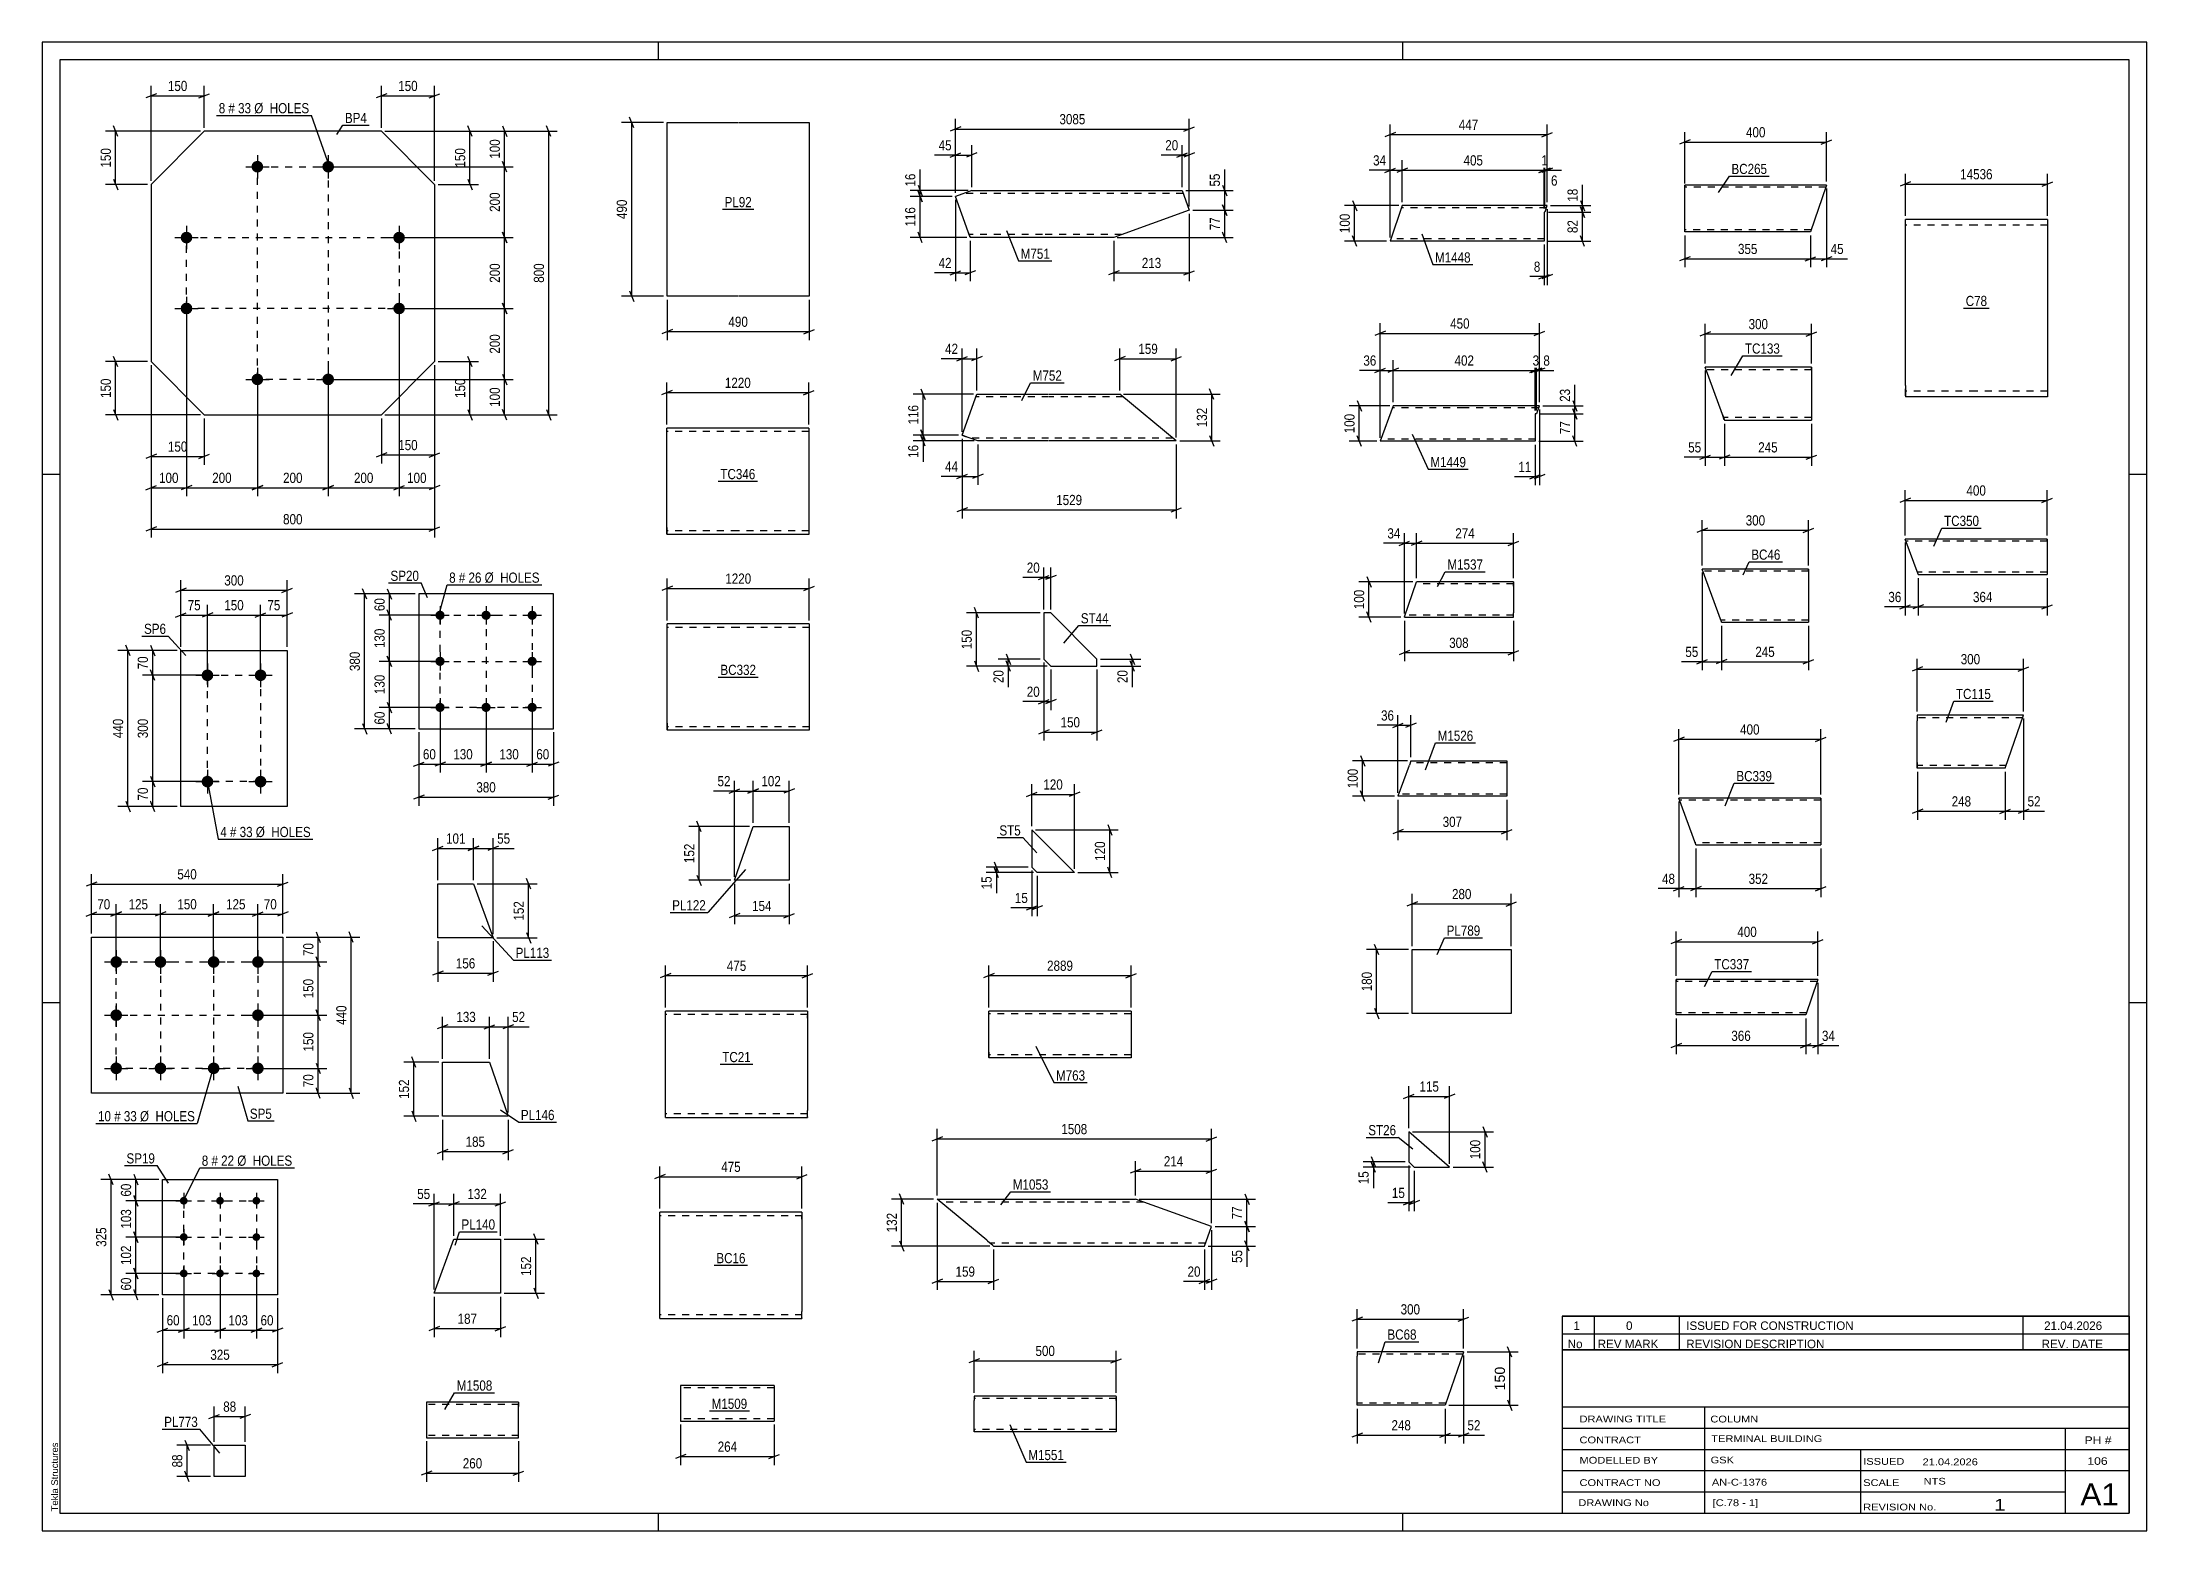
# Paper-space layout 'Layout1' of a CAD drawing. Header units: millimetres. Extents: x 0 to 594, y 0 to 420.
# The model-space entities are those that its viewports show. They can reach past a viewport. Long polylines and large blocks are cut down to what shows.
import ezdxf

# ---------------------------------------------------------------- set-up
doc = ezdxf.new("R2010")
doc.units = ezdxf.units.MM
doc.linetypes.add('DXK_LINE_DOT2', pattern=[3.9198, 1.9599, -1.9599])
doc.layers.add('Viewport layer', color=7, linetype='Continuous', plot=False)
doc.styles.add('Arial', font='ARIAL.TTF', dxfattribs={"height": 0.2})
doc.styles.add('Arial Narrow', font='ARIALN.TTF', dxfattribs={"height": 0.2})

# ---------------------------------------------------------------- blocks, each defined once
blk = doc.blocks.new('Unknown-284936435-1134')
at = {"color": 5, "linetype": 'Continuous'}
for p, q in [((594, 420), (0, 420)), ((0, 420), (0, 0)), ((174, 415), (174, 420)), ((384, 415), (384, 420)), ((594, 0), (594, 420)), ((589, 415), (5, 415)), ((5, 415), (5, 5)), ((589, 5), (589, 415)), ((5, 298), (0, 298)), ((594, 298), (589, 298)), ((5, 149), (0, 149)), ((594, 149), (589, 149)), ((0, 0), (594, 0)), ((5, 5), (589, 5)), ((174, 0), (174, 5)), ((384, 0), (384, 5))]:
    blk.add_line(p, q, dxfattribs=at)
at = {"color": 174, "linetype": 'Continuous', "style": 'Arial'}
blk.add_text('Tekla Structures', height=1.9102, rotation=90, dxfattribs=at).set_placement((4.5, 5.5))
blk = doc.blocks.new('Part-284936435-8227 - 8226')
at = {"color": 2, "linetype": 'Continuous'}
for p, q in [((386.63, 145.97), (386.63, 163.97)), ((386.63, 163.97), (414.63, 163.97)), ((414.63, 163.97), (414.63, 145.97)), ((414.63, 145.97), (386.63, 145.97))]:
    blk.add_line(p, q, dxfattribs=at)
blk = doc.blocks.new('Part-284936435-7957 - 7956')
at = {"color": 2, "linetype": 'Continuous'}
for p, q in [((287.22, 146.66), (267.22, 146.66)), ((267.22, 135.06), (267.22, 146.66)), ((307.32, 146.66), (287.32, 146.66)), ((307.32, 146.66), (307.32, 133.46)), ((267.22, 135.06), (267.22, 133.46)), ((287.22, 133.46), (267.22, 133.46)), ((307.32, 133.46), (287.32, 133.46))]:
    blk.add_line(p, q, dxfattribs=at)
at = {"color": 7, "linetype": 'DXK_LINE_DOT2'}
for p, q in [((287.22, 145.86), (267.22, 145.86)), ((307.32, 145.86), (287.32, 145.86)), ((267.22, 133.58), (267.22, 135.06)), ((267.22, 134.26), (267.22, 134.32)), ((287.22, 134.26), (267.22, 134.26)), ((307.32, 134.26), (287.32, 134.26)), ((307.32, 134.26), (307.32, 134.32))]:
    blk.add_line(p, q, dxfattribs=at)
blk = doc.blocks.new('Part-284936435-8197 - 8196')
at = {"color": 2, "linetype": 'Continuous'}
for p, q in [((384.47, 257.85), (387.88, 267.76)), ((415.24, 267.76), (387.88, 267.76)), ((415.24, 267.76), (415.24, 267.67)), ((415.24, 267.67), (415.24, 266.56)), ((415.24, 266.56), (415.24, 258.96)), ((384.44, 257.76), (384.47, 257.85)), ((384.44, 257.76), (415.24, 257.76)), ((415.24, 257.76), (415.24, 258.96))]:
    blk.add_line(p, q, dxfattribs=at)
at = {"color": 7, "linetype": 'DXK_LINE_DOT2'}
for p, q in [((415.24, 266.56), (415.24, 267.41)), ((415.24, 267.16), (387.67, 267.16)), ((384.44, 257.76), (384.44, 257.76)), ((384.64, 258.36), (384.66, 258.4)), ((415.24, 258.36), (384.64, 258.36)), ((415.24, 258.4), (415.24, 258.73)), ((415.24, 258.36), (415.24, 258.4))]:
    blk.add_line(p, q, dxfattribs=at)
blk = doc.blocks.new('Part-284936435-7929 - 7924')
at = {"color": 2, "linetype": 'Continuous'}
for p, q in [((196.3, 311.11), (176.3, 311.11)), ((176.3, 283.11), (176.3, 311.11)), ((216.4, 311.11), (196.4, 311.11)), ((216.4, 311.11), (216.4, 281.11)), ((176.3, 283.11), (176.3, 281.11)), ((196.3, 281.11), (176.3, 281.11)), ((216.4, 281.11), (196.4, 281.11))]:
    blk.add_line(p, q, dxfattribs=at)
at = {"color": 7, "linetype": 'DXK_LINE_DOT2'}
for p, q in [((196.3, 310.11), (176.3, 310.11)), ((216.4, 310.11), (196.4, 310.11)), ((176.3, 281.26), (176.3, 283.11)), ((176.3, 282.11), (176.3, 282.18)), ((196.3, 282.11), (176.3, 282.11)), ((216.4, 282.11), (196.4, 282.11)), ((216.4, 282.11), (216.4, 282.18))]:
    blk.add_line(p, q, dxfattribs=at)
blk = doc.blocks.new('Part-284936435-8235 - 8234')
at = {"color": 2, "linetype": 'Continuous'}
for p, q in [((545.83, 369.95), (525.83, 369.95)), ((525.83, 323.15), (525.83, 369.95)), ((565.93, 369.95), (545.93, 369.95)), ((565.93, 369.95), (565.93, 319.95)), ((525.83, 323.15), (525.83, 319.95)), ((545.83, 319.95), (525.83, 319.95)), ((565.93, 319.95), (545.93, 319.95))]:
    blk.add_line(p, q, dxfattribs=at)
at = {"color": 7, "linetype": 'DXK_LINE_DOT2'}
for p, q in [((545.83, 368.35), (525.83, 368.35)), ((565.93, 368.35), (545.93, 368.35)), ((525.83, 320.19), (525.83, 323.15)), ((545.83, 321.55), (525.83, 321.55)), ((565.93, 321.55), (545.93, 321.55))]:
    blk.add_line(p, q, dxfattribs=at)
blk = doc.blocks.new('Part-284936435-12255 - 12254')
at = {"color": 2, "linetype": 'Continuous'}
for p, q in [((473.95, 256.44), (468.53, 271.35)), ((498.53, 271.35), (468.53, 271.35)), ((498.53, 271.35), (498.53, 271.26)), ((498.53, 271.26), (498.53, 256.35)), ((473.98, 256.35), (473.95, 256.44)), ((473.98, 256.35), (498.53, 256.35))]:
    blk.add_line(p, q, dxfattribs=at)
at = {"color": 7, "linetype": 'DXK_LINE_DOT2'}
for p, q in [((498.53, 270.75), (468.74, 270.75)), ((498.53, 271), (498.53, 271.35)), ((498.53, 256.95), (473.77, 256.95))]:
    blk.add_line(p, q, dxfattribs=at)
blk = doc.blocks.new('Part-284936435-8204 - 8203')
at = {"color": 2, "linetype": 'Continuous'}
for p, q in [((382.68, 207.35), (385.85, 216.06)), ((386.29, 217.26), (385.85, 216.06)), ((386.29, 217.26), (413.35, 217.26)), ((413.35, 217.26), (413.35, 207.26)), ((382.65, 207.26), (382.68, 207.35)), ((413.35, 207.26), (382.65, 207.26))]:
    blk.add_line(p, q, dxfattribs=at)
at = {"color": 7, "linetype": 'DXK_LINE_DOT2'}
for p, q in [((413.35, 216.66), (386.07, 216.66)), ((413.35, 217.17), (413.35, 217.26)), ((382.87, 207.86), (382.89, 207.9)), ((413.35, 207.86), (413.35, 207.9)), ((413.35, 207.86), (382.87, 207.86))]:
    blk.add_line(p, q, dxfattribs=at)
blk = doc.blocks.new('Part-284936435-7936 - 7935')
at = {"color": 2, "linetype": 'Continuous'}
for p, q in [((196.41, 255.87), (176.41, 255.87)), ((176.41, 227.87), (176.41, 255.87)), ((216.51, 255.87), (196.51, 255.87)), ((216.51, 255.87), (216.51, 225.87)), ((176.41, 227.87), (176.41, 225.87)), ((196.41, 225.87), (176.41, 225.87)), ((216.51, 225.87), (196.51, 225.87))]:
    blk.add_line(p, q, dxfattribs=at)
at = {"color": 7, "linetype": 'DXK_LINE_DOT2'}
for p, q in [((196.41, 254.87), (176.41, 254.87)), ((216.51, 254.87), (196.51, 254.87)), ((176.41, 226.02), (176.41, 227.87)), ((176.41, 226.87), (176.41, 226.94)), ((196.41, 226.87), (176.41, 226.87)), ((216.51, 226.87), (196.51, 226.87)), ((216.51, 226.87), (216.51, 226.94))]:
    blk.add_line(p, q, dxfattribs=at)
blk = doc.blocks.new('Part-284936435-8244 - 8243')
at = {"color": 2, "linetype": 'Continuous'}
for p, q in [((385.71, 112.58), (385.71, 104.08)), ((397.21, 102.58), (385.71, 112.58)), ((385.71, 104.08), (387.21, 102.58)), ((387.21, 102.58), (397.21, 102.58))]:
    blk.add_line(p, q, dxfattribs=at)
blk = doc.blocks.new('Part-284936435-12263 - 12262')
at = {"color": 2, "linetype": 'Continuous'}
for p, q in [((529.43, 269.91), (525.82, 279.82)), ((565.82, 279.82), (525.82, 279.82)), ((565.82, 279.82), (565.82, 279.73)), ((565.82, 279.73), (565.82, 269.82)), ((529.46, 269.82), (529.43, 269.91)), ((529.46, 269.82), (565.82, 269.82))]:
    blk.add_line(p, q, dxfattribs=at)
at = {"color": 7, "linetype": 'DXK_LINE_DOT2'}
for p, q in [((565.82, 279.22), (526.04, 279.22)), ((565.82, 279.47), (565.82, 279.82)), ((565.82, 270.42), (529.24, 270.42))]:
    blk.add_line(p, q, dxfattribs=at)
blk = doc.blocks.new('Part-284936435-8211 - 8210')
at = {"color": 2, "linetype": 'Continuous'}
for p, q in [((134.48, 36.28), (108.45, 36.28)), ((108.45, 36.28), (108.45, 26.37)), ((134.48, 36.28), (134.48, 36.19)), ((134.48, 36.19), (134.48, 35.08)), ((134.48, 27.48), (134.48, 35.08)), ((108.45, 26.37), (108.45, 26.28)), ((108.45, 26.28), (134.48, 26.28)), ((134.48, 26.28), (134.48, 27.48))]:
    blk.add_line(p, q, dxfattribs=at)
at = {"color": 7, "linetype": 'DXK_LINE_DOT2'}
for p, q in [((134.48, 35.68), (108.45, 35.68)), ((134.48, 35.08), (134.48, 35.93)), ((108.45, 26.88), (108.45, 26.93)), ((134.48, 26.88), (108.45, 26.88)), ((134.48, 26.93), (134.48, 27.25)), ((134.48, 26.88), (134.48, 26.93))]:
    blk.add_line(p, q, dxfattribs=at)
blk = doc.blocks.new('Part-284936435-7943 - 7942')
at = {"color": 2, "linetype": 'Continuous'}
for p, q in [((262.34, 378.12), (257.79, 376.48)), ((261.38, 366.52), (257.79, 376.48)), ((262.34, 378.12), (282.34, 378.12)), ((282.44, 378.12), (321.75, 378.12)), ((321.75, 378.12), (323.74, 372.6)), ((323.74, 372.6), (302.44, 364.92)), ((261.95, 364.92), (261.38, 366.52)), ((282.34, 364.92), (261.95, 364.92)), ((302.44, 364.92), (282.44, 364.92))]:
    blk.add_line(p, q, dxfattribs=at)
at = {"color": 7, "linetype": 'DXK_LINE_DOT2'}
for p, q in [((282.34, 377.32), (260.12, 377.32)), ((322.04, 377.32), (282.44, 377.32)), ((261.91, 365.05), (261.38, 366.52)), ((282.34, 365.72), (261.67, 365.72)), ((304.66, 365.72), (282.44, 365.72))]:
    blk.add_line(p, q, dxfattribs=at)
blk = doc.blocks.new('Part-284936435-12237 - 12236')
at = {"color": 2, "linetype": 'Continuous'}
for p, q in [((474.2, 314.93), (469.33, 328.33)), ((499.33, 328.33), (469.33, 328.33)), ((499.33, 328.33), (499.33, 313.33)), ((474.2, 314.93), (474.79, 313.33)), ((474.79, 313.33), (499.33, 313.33))]:
    blk.add_line(p, q, dxfattribs=at)
at = {"color": 7, "linetype": 'DXK_LINE_DOT2'}
for p, q in [((499.33, 327.53), (469.62, 327.53)), ((499.33, 327.86), (499.33, 328.33)), ((474.74, 313.45), (474.2, 314.93)), ((499.33, 314.13), (474.5, 314.13))]:
    blk.add_line(p, q, dxfattribs=at)
blk = doc.blocks.new('Part-284936435-12272 - 12271')
at = {"color": 2, "linetype": 'Continuous'}
for p, q in [((466.71, 193.62), (461.94, 206.73)), ((501.94, 206.73), (461.94, 206.73)), ((501.94, 206.73), (501.94, 206.64)), ((501.94, 206.64), (501.94, 193.53)), ((466.74, 193.53), (466.71, 193.62)), ((466.74, 193.53), (501.94, 193.53))]:
    blk.add_line(p, q, dxfattribs=at)
at = {"color": 7, "linetype": 'DXK_LINE_DOT2'}
for p, q in [((501.94, 206.13), (462.16, 206.13)), ((501.94, 206.38), (501.94, 206.73)), ((501.94, 194.13), (466.53, 194.13))]:
    blk.add_line(p, q, dxfattribs=at)
blk = doc.blocks.new('Part-284936435-8218 - 8217')
at = {"color": 2, "linetype": 'Continuous'}
for p, q in [((263.04, 37.98), (263.04, 36.78)), ((283.04, 37.98), (263.04, 37.98)), ((263.04, 28.72), (263.04, 36.78)), ((303.14, 37.98), (283.14, 37.98)), ((303.14, 37.89), (303.14, 37.98)), ((303.14, 37.89), (303.14, 36.78)), ((303.14, 36.78), (303.14, 27.98)), ((263.04, 28.07), (263.04, 28.72)), ((263.04, 27.98), (263.04, 28.07)), ((283.04, 27.98), (263.04, 27.98)), ((303.14, 27.98), (283.14, 27.98))]:
    blk.add_line(p, q, dxfattribs=at)
at = {"color": 7, "linetype": 'DXK_LINE_DOT2'}
for p, q in [((283.04, 37.38), (263.04, 37.38)), ((303.14, 37.38), (283.14, 37.38)), ((303.14, 36.78), (303.14, 37.63)), ((263.04, 28.72), (263.04, 28.33)), ((263.04, 28.58), (263.04, 28.63)), ((283.04, 28.58), (263.04, 28.58)), ((303.14, 28.58), (283.14, 28.58)), ((303.14, 28.58), (303.14, 28.63))]:
    blk.add_line(p, q, dxfattribs=at)
blk = doc.blocks.new('Part-284936435-7950 - 7949')
at = {"color": 2, "linetype": 'Continuous'}
for p, q in [((259.63, 309.09), (263.81, 320.69)), ((263.81, 320.69), (284.06, 320.69)), ((284.16, 320.69), (304.16, 320.69)), ((320.09, 307.49), (304.16, 320.69)), ((261.32, 308.48), (259.63, 309.09)), ((264.06, 307.49), (261.32, 308.48)), ((284.06, 307.49), (264.06, 307.49)), ((320.09, 307.49), (284.16, 307.49))]:
    blk.add_line(p, q, dxfattribs=at)
at = {"color": 7, "linetype": 'DXK_LINE_DOT2'}
for p, q in [((284.06, 319.89), (263.52, 319.89)), ((305.12, 319.89), (284.16, 319.89)), ((259.63, 309.09), (260.47, 308.78)), ((261.32, 308.48), (260.47, 308.78)), ((284.06, 308.29), (261.84, 308.29)), ((319.12, 308.29), (284.16, 308.29)), ((318.84, 308.52), (318.9, 308.48)), ((319.05, 308.35), (319.12, 308.29))]:
    blk.add_line(p, q, dxfattribs=at)
blk = doc.blocks.new('Part-284936435-12280 - 12279')
at = {"color": 2, "linetype": 'Continuous'}
for p, q in [((461.17, 154.39), (461.17, 155.59)), ((501.17, 155.59), (461.17, 155.59)), ((501.04, 155.24), (497.72, 145.59)), ((501.13, 155.5), (501.04, 155.24)), ((501.17, 155.59), (501.13, 155.5)), ((461.17, 146.79), (461.17, 154.39)), ((461.17, 145.68), (461.17, 146.79)), ((461.17, 145.59), (461.17, 145.68)), ((497.72, 145.59), (461.17, 145.59))]:
    blk.add_line(p, q, dxfattribs=at)
at = {"color": 7, "linetype": 'DXK_LINE_DOT2'}
for p, q in [((461.17, 155.59), (461.17, 155.5)), ((461.17, 155.5), (461.17, 155.24)), ((500.96, 154.99), (461.17, 154.99)), ((461.17, 145.94), (461.17, 146.79)), ((497.93, 146.19), (461.17, 146.19))]:
    blk.add_line(p, q, dxfattribs=at)
blk = doc.blocks.new('Part-284936435-7996 - 7995')
at = {"color": 2, "linetype": 'Continuous'}
for p, q in [((45.75, 394.85), (30.75, 379.85)), ((95.75, 394.85), (45.75, 394.85)), ((95.75, 394.85), (110.75, 379.85)), ((30.75, 379.85), (30.75, 329.85)), ((110.75, 379.85), (110.75, 329.85)), ((45.75, 314.85), (30.75, 329.85)), ((95.75, 314.85), (110.75, 329.85)), ((45.75, 314.85), (95.75, 314.85))]:
    blk.add_line(p, q, dxfattribs=at)
blk = doc.blocks.new('Bolt-284936435-7997 - 7995')
at = {"linetype": 'Continuous'}
for points in [[(60.75, 386.5, -1), (60.75, 383.2, -1)], [(80.75, 386.5, -1), (80.75, 383.2, -1)], [(40.75, 366.5, -1), (40.75, 363.2, -1)], [(100.75, 366.5, -1), (100.75, 363.2, -1)], [(40.75, 346.5, -1), (40.75, 343.2, -1)], [(100.75, 346.5, -1), (100.75, 343.2, -1)], [(60.75, 326.5, -1), (60.75, 323.2, -1)], [(80.75, 326.5, -1), (80.75, 323.2, -1)]]:
    blk.add_hatch(color=1, dxfattribs=at).paths.add_polyline_path(points)
at = {"color": 1, "linetype": 'Continuous'}
for p, q in [((60.75, 388.15), (60.75, 381.55)), ((80.75, 388.15), (80.75, 381.55)), ((57.45, 384.85), (64.05, 384.85)), ((77.45, 384.85), (84.05, 384.85)), ((37.45, 364.85), (44.05, 364.85)), ((40.75, 368.15), (40.75, 361.55)), ((97.45, 364.85), (104.05, 364.85)), ((100.75, 368.15), (100.75, 361.55)), ((37.45, 344.85), (44.05, 344.85)), ((40.75, 348.15), (40.75, 341.55)), ((97.45, 344.85), (104.05, 344.85)), ((100.75, 348.15), (100.75, 341.55)), ((60.75, 328.15), (60.75, 321.55)), ((80.75, 328.15), (80.75, 321.55)), ((57.45, 324.85), (64.05, 324.85)), ((77.45, 324.85), (84.05, 324.85))]:
    blk.add_line(p, q, dxfattribs=at)
blk = doc.blocks.new('Part-284936435-8004 - 8003')
at = {"color": 2, "linetype": 'Continuous'}
for p, q in [((284.67, 258.96), (282.67, 258.96)), ((282.67, 258.96), (282.67, 245.96)), ((297.67, 245.96), (284.67, 258.96)), ((282.67, 245.96), (284.67, 243.96)), ((284.67, 243.96), (297.67, 243.96)), ((297.67, 243.96), (297.67, 245.96))]:
    blk.add_line(p, q, dxfattribs=at)
blk = doc.blocks.new('Part-284936435-12288 - 12287')
at = {"color": 2, "linetype": 'Continuous'}
for p, q in [((463.61, 378.47), (463.61, 379.67)), ((503.61, 379.67), (463.61, 379.67)), ((463.61, 367.67), (463.61, 378.47)), ((503.49, 379.32), (499.07, 366.47)), ((503.58, 379.58), (503.49, 379.32)), ((503.61, 379.67), (503.58, 379.58)), ((463.61, 366.56), (463.61, 367.67)), ((463.61, 366.47), (463.61, 366.56)), ((499.07, 366.47), (463.61, 366.47))]:
    blk.add_line(p, q, dxfattribs=at)
at = {"color": 7, "linetype": 'DXK_LINE_DOT2'}
for p, q in [((463.61, 379.67), (463.61, 379.58)), ((463.61, 379.58), (463.61, 379.32)), ((503.4, 379.07), (463.61, 379.07)), ((463.61, 366.82), (463.61, 367.67)), ((499.27, 367.07), (463.61, 367.07))]:
    blk.add_line(p, q, dxfattribs=at)
blk = doc.blocks.new('Part-284936435-12296 - 12295')
at = {"color": 2, "linetype": 'Continuous'}
for p, q in [((529.21, 230.14), (529.21, 228.54)), ((559.21, 230.14), (529.21, 230.14)), ((529.21, 216.74), (529.21, 228.54)), ((554.04, 215.14), (559.21, 230.14)), ((529.21, 215.14), (529.21, 216.74)), ((554.04, 215.14), (529.21, 215.14))]:
    blk.add_line(p, q, dxfattribs=at)
at = {"color": 7, "linetype": 'DXK_LINE_DOT2'}
for p, q in [((529.21, 230.14), (529.21, 229.67)), ((558.93, 229.34), (529.21, 229.34)), ((529.21, 216.74), (529.21, 215.26)), ((554.32, 215.94), (529.21, 215.94))]:
    blk.add_line(p, q, dxfattribs=at)
blk = doc.blocks.new('Part-284936435-8034 - 8033')
at = {"color": 2, "linetype": 'Continuous'}
for p, q in [((33.97, 66.63), (33.97, 99.13)), ((33.97, 99.13), (66.47, 99.13)), ((66.47, 99.13), (66.47, 66.63)), ((66.47, 66.63), (33.97, 66.63))]:
    blk.add_line(p, q, dxfattribs=at)
blk = doc.blocks.new('Bolt-284936435-8035 - 8033')
at = {"linetype": 'Continuous'}
for points in [[(39.97, 94.23, -1), (39.97, 92.03, -1)], [(50.22, 94.23, -1), (50.22, 92.03, -1)], [(60.47, 94.23, -1), (60.47, 92.03, -1)], [(39.97, 83.98, -1), (39.97, 81.78, -1)], [(60.47, 83.98, -1), (60.47, 81.78, -1)], [(39.97, 73.73, -1), (39.97, 71.53, -1)], [(50.22, 73.73, -1), (50.22, 71.53, -1)], [(60.47, 73.73, -1), (60.47, 71.53, -1)]]:
    blk.add_hatch(color=1, dxfattribs=at).paths.add_polyline_path(points)
at = {"color": 1, "linetype": 'Continuous'}
for p, q in [((39.97, 95.33), (39.97, 90.93)), ((50.22, 95.33), (50.22, 90.93)), ((60.47, 95.33), (60.47, 90.93)), ((37.77, 93.13), (42.17, 93.13)), ((48.02, 93.13), (52.42, 93.13)), ((58.27, 93.13), (62.67, 93.13)), ((39.97, 85.08), (39.97, 80.68)), ((60.47, 85.08), (60.47, 80.68)), ((37.77, 82.88), (42.17, 82.88)), ((58.27, 82.88), (62.67, 82.88)), ((37.77, 72.63), (42.17, 72.63)), ((39.97, 74.83), (39.97, 70.43)), ((48.02, 72.63), (52.42, 72.63)), ((50.22, 74.83), (50.22, 70.43)), ((58.27, 72.63), (62.67, 72.63)), ((60.47, 74.83), (60.47, 70.43))]:
    blk.add_line(p, q, dxfattribs=at)
blk = doc.blocks.new('Part-284936435-12304 - 12303')
at = {"color": 2, "linetype": 'Continuous'}
for p, q in [((371.13, 50.47), (371.13, 49.27)), ((401.13, 50.47), (371.13, 50.47)), ((371.13, 36.67), (371.13, 49.27)), ((401.01, 50.12), (395.97, 35.47)), ((401.1, 50.38), (401.01, 50.12)), ((401.13, 50.47), (401.1, 50.38)), ((371.13, 35.56), (371.13, 36.67)), ((371.13, 35.47), (371.13, 35.56)), ((395.97, 35.47), (371.13, 35.47))]:
    blk.add_line(p, q, dxfattribs=at)
at = {"color": 7, "linetype": 'DXK_LINE_DOT2'}
for p, q in [((371.13, 50.47), (371.13, 50.38)), ((371.13, 50.38), (371.13, 50.12)), ((400.93, 49.87), (371.13, 49.87)), ((371.13, 35.82), (371.13, 36.67)), ((396.18, 36.07), (371.13, 36.07))]:
    blk.add_line(p, q, dxfattribs=at)
blk = doc.blocks.new('Part-284936435-8061 - 8060')
at = {"color": 2, "linetype": 'Continuous'}
for p, q in [((106.3, 264.31), (106.3, 226.31)), ((144.3, 264.31), (106.3, 264.31)), ((144.3, 226.31), (144.3, 264.31)), ((106.3, 226.31), (144.3, 226.31))]:
    blk.add_line(p, q, dxfattribs=at)
blk = doc.blocks.new('Bolt-284936435-8062 - 8060')
at = {"linetype": 'Continuous'}
for points in [[(112.3, 259.61, -1), (112.3, 257.01, -1)], [(125.3, 259.61, -1), (125.3, 257.01, -1)], [(138.3, 259.61, -1), (138.3, 257.01, -1)], [(112.3, 246.61, -1), (112.3, 244.01, -1)], [(138.3, 246.61, -1), (138.3, 244.01, -1)], [(112.3, 233.61, -1), (112.3, 231.01, -1)], [(125.3, 233.61, -1), (125.3, 231.01, -1)], [(138.3, 233.61, -1), (138.3, 231.01, -1)]]:
    blk.add_hatch(color=1, dxfattribs=at).paths.add_polyline_path(points)
at = {"color": 1, "linetype": 'Continuous'}
for p, q in [((109.7, 258.31), (114.9, 258.31)), ((112.3, 260.91), (112.3, 255.71)), ((122.7, 258.31), (127.9, 258.31)), ((125.3, 260.91), (125.3, 255.71)), ((135.7, 258.31), (140.9, 258.31)), ((138.3, 260.91), (138.3, 255.71)), ((109.7, 245.31), (114.9, 245.31)), ((112.3, 247.91), (112.3, 242.71)), ((135.7, 245.31), (140.9, 245.31)), ((138.3, 247.91), (138.3, 242.71)), ((109.7, 232.31), (114.9, 232.31)), ((112.3, 234.91), (112.3, 229.71)), ((122.7, 232.31), (127.9, 232.31)), ((125.3, 234.91), (125.3, 229.71)), ((135.7, 232.31), (140.9, 232.31)), ((138.3, 234.91), (138.3, 229.71))]:
    blk.add_line(p, q, dxfattribs=at)
blk = doc.blocks.new('Part-284936435-8072 - 8071')
at = {"color": 2, "linetype": 'Continuous'}
for p, q in [((176.39, 348.33), (176.39, 397.33)), ((176.39, 397.33), (196.39, 397.33)), ((196.49, 397.33), (216.49, 397.33)), ((216.49, 397.33), (216.49, 348.33)), ((196.39, 348.33), (176.39, 348.33)), ((216.49, 348.33), (196.49, 348.33))]:
    blk.add_line(p, q, dxfattribs=at)
blk = doc.blocks.new('Part-284936435-8079 - 8078')
at = {"color": 2, "linetype": 'Continuous'}
for p, q in [((266.57, 81.97), (252.57, 93.57)), ((252.57, 93.57), (288.5, 93.57)), ((288.6, 93.57), (308.6, 93.57)), ((330.02, 85.85), (308.6, 93.57)), ((328.04, 80.37), (330.02, 85.85)), ((266.57, 81.97), (268.5, 80.37)), ((268.5, 80.37), (288.5, 80.37)), ((288.6, 80.37), (328.04, 80.37))]:
    blk.add_line(p, q, dxfattribs=at)
at = {"color": 7, "linetype": 'DXK_LINE_DOT2'}
for p, q in [((288.5, 92.77), (253.53, 92.77)), ((310.82, 92.77), (288.6, 92.77)), ((268.35, 80.5), (266.57, 81.97)), ((267.25, 81.41), (267.31, 81.36)), ((267.46, 81.23), (267.53, 81.17)), ((288.5, 81.17), (267.53, 81.17)), ((328.33, 81.17), (288.6, 81.17))]:
    blk.add_line(p, q, dxfattribs=at)
blk = doc.blocks.new('Part-284936435-8086 - 8085')
at = {"color": 2, "linetype": 'Continuous'}
for p, q in [((195.41, 183.53), (200.64, 198.73)), ((200.64, 198.73), (210.82, 198.73)), ((210.82, 198.73), (210.82, 183.53)), ((210.82, 183.53), (195.41, 183.53))]:
    blk.add_line(p, q, dxfattribs=at)
blk = doc.blocks.new('Part-284936435-8093 - 8092')
at = {"color": 2, "linetype": 'Continuous'}
for p, q in [((111.72, 167.33), (111.72, 182.53)), ((111.72, 182.53), (121.77, 182.53)), ((121.77, 182.53), (127.3, 167.33)), ((127.3, 167.33), (111.72, 167.33))]:
    blk.add_line(p, q, dxfattribs=at)
blk = doc.blocks.new('Part-284936435-8100 - 8099')
at = {"color": 2, "linetype": 'Continuous'}
for p, q in [((113.01, 117.01), (113.01, 132.21)), ((113.01, 132.21), (126.29, 132.21)), ((126.29, 132.21), (131.52, 117.01)), ((131.52, 117.01), (113.01, 117.01))]:
    blk.add_line(p, q, dxfattribs=at)
blk = doc.blocks.new('Part-284936435-8107 - 8106')
at = {"color": 2, "linetype": 'Continuous'}
for p, q in [((110.64, 67.07), (116.17, 82.27)), ((116.17, 82.27), (129.37, 82.27)), ((129.37, 82.27), (129.37, 67.07)), ((129.37, 67.07), (110.64, 67.07))]:
    blk.add_line(p, q, dxfattribs=at)
blk = doc.blocks.new('Part-284936435-8114 - 8113')
at = {"color": 2, "linetype": 'Continuous'}
for p, q in [((195.93, 146.64), (175.93, 146.64)), ((175.93, 116.64), (175.93, 146.64)), ((216.03, 146.64), (196.03, 146.64)), ((216.03, 146.64), (216.03, 146.06)), ((216.03, 146.06), (216.03, 144.64)), ((216.03, 144.64), (216.03, 118.64)), ((175.93, 116.64), (195.93, 116.64)), ((196.03, 116.64), (216.03, 116.64)), ((216.03, 116.64), (216.03, 118.64))]:
    blk.add_line(p, q, dxfattribs=at)
at = {"color": 7, "linetype": 'DXK_LINE_DOT2'}
for p, q in [((195.93, 145.64), (175.93, 145.64)), ((216.03, 145.64), (196.03, 145.64)), ((216.03, 146.06), (216.03, 145.64)), ((216.03, 144.64), (216.03, 145.41)), ((175.93, 117.64), (175.93, 117.72)), ((195.93, 117.64), (175.93, 117.64)), ((216.03, 117.64), (196.03, 117.64)), ((216.03, 117.72), (216.03, 118.64)), ((216.03, 117.64), (216.03, 117.72)), ((216.03, 117.64), (216.03, 117.72)), ((216.03, 116.79), (216.03, 116.64))]:
    blk.add_line(p, q, dxfattribs=at)
blk = doc.blocks.new('Part-284936435-8122 - 8121')
at = {"color": 2, "linetype": 'Continuous'}
for p, q in [((194.35, 89.92), (174.35, 89.92)), ((174.35, 59.92), (174.35, 89.92)), ((214.45, 89.92), (194.45, 89.92)), ((214.45, 89.92), (214.45, 89.34)), ((214.45, 89.34), (214.45, 87.92)), ((214.45, 87.92), (214.45, 61.92)), ((174.35, 59.92), (194.35, 59.92)), ((194.45, 59.92), (214.45, 59.92)), ((214.45, 59.92), (214.45, 61.92))]:
    blk.add_line(p, q, dxfattribs=at)
at = {"color": 7, "linetype": 'DXK_LINE_DOT2'}
for p, q in [((214.45, 89.34), (214.45, 88.92)), ((194.35, 88.92), (174.35, 88.92)), ((214.45, 88.92), (194.45, 88.92)), ((214.45, 87.92), (214.45, 88.69)), ((174.35, 60.92), (174.35, 61)), ((194.35, 60.92), (174.35, 60.92)), ((214.45, 60.92), (194.45, 60.92)), ((214.45, 61), (214.45, 61.92)), ((214.45, 60.92), (214.45, 61)), ((214.45, 60.92), (214.45, 61)), ((214.45, 60.07), (214.45, 59.92))]:
    blk.add_line(p, q, dxfattribs=at)
blk = doc.blocks.new('Part-284936435-8130 - 8129')
at = {"color": 2, "linetype": 'Continuous'}
for p, q in [((39.16, 204.37), (39.16, 248.37)), ((39.16, 248.37), (69.16, 248.37)), ((69.16, 248.37), (69.16, 204.37)), ((69.16, 204.37), (39.16, 204.37))]:
    blk.add_line(p, q, dxfattribs=at)
blk = doc.blocks.new('Bolt-284936435-8131 - 8129')
at = {"linetype": 'Continuous'}
for points in [[(46.66, 243.02, -1), (46.66, 239.72, -1)], [(61.66, 243.02, -1), (61.66, 239.72, -1)], [(46.66, 213.02, -1), (46.66, 209.72, -1)], [(61.66, 213.02, -1), (61.66, 209.72, -1)]]:
    blk.add_hatch(color=1, dxfattribs=at).paths.add_polyline_path(points)
at = {"color": 1, "linetype": 'Continuous'}
for p, q in [((46.66, 244.67), (46.66, 238.07)), ((61.66, 244.67), (61.66, 238.07)), ((43.36, 241.37), (49.96, 241.37)), ((58.36, 241.37), (64.96, 241.37)), ((46.66, 214.67), (46.66, 208.07)), ((61.66, 214.67), (61.66, 208.07)), ((43.36, 211.37), (49.96, 211.37)), ((58.36, 211.37), (64.96, 211.37))]:
    blk.add_line(p, q, dxfattribs=at)
blk = doc.blocks.new('Part-284936435-8138 - 8137')
at = {"color": 2, "linetype": 'Continuous'}
for p, q in [((13.91, 123.49), (13.91, 167.49)), ((13.91, 167.49), (67.91, 167.49)), ((67.91, 167.49), (67.91, 123.49)), ((67.91, 123.49), (13.91, 123.49))]:
    blk.add_line(p, q, dxfattribs=at)
blk = doc.blocks.new('Bolt-284936435-8139 - 8137')
at = {"linetype": 'Continuous'}
for points in [[(20.91, 162.14, -1), (20.91, 158.84, -1)], [(33.41, 162.14, -1), (33.41, 158.84, -1)], [(48.41, 162.14, -1), (48.41, 158.84, -1)], [(60.91, 162.14, -1), (60.91, 158.84, -1)], [(20.91, 147.14, -1), (20.91, 143.84, -1)], [(60.91, 147.14, -1), (60.91, 143.84, -1)], [(20.91, 132.14, -1), (20.91, 128.84, -1)], [(33.41, 132.14, -1), (33.41, 128.84, -1)], [(48.41, 132.14, -1), (48.41, 128.84, -1)], [(60.91, 132.14, -1), (60.91, 128.84, -1)]]:
    blk.add_hatch(color=1, dxfattribs=at).paths.add_polyline_path(points)
at = {"color": 1, "linetype": 'Continuous'}
for p, q in [((17.61, 160.49), (24.21, 160.49)), ((20.91, 163.79), (20.91, 157.19)), ((30.11, 160.49), (36.71, 160.49)), ((33.41, 163.79), (33.41, 157.19)), ((45.11, 160.49), (51.71, 160.49)), ((48.41, 163.79), (48.41, 157.19)), ((57.61, 160.49), (64.21, 160.49)), ((60.91, 163.79), (60.91, 157.19)), ((20.91, 148.79), (20.91, 142.19)), ((60.91, 148.79), (60.91, 142.19)), ((17.61, 145.49), (24.21, 145.49)), ((57.61, 145.49), (64.21, 145.49)), ((20.91, 133.79), (20.91, 127.19)), ((33.41, 133.79), (33.41, 127.19)), ((48.41, 133.79), (48.41, 127.19)), ((60.91, 133.79), (60.91, 127.19)), ((17.61, 130.49), (24.21, 130.49)), ((30.11, 130.49), (36.71, 130.49)), ((45.11, 130.49), (51.71, 130.49)), ((57.61, 130.49), (64.21, 130.49))]:
    blk.add_line(p, q, dxfattribs=at)
blk = doc.blocks.new('Part-284936435-8146 - 8145')
at = {"color": 2, "linetype": 'Continuous'}
for p, q in [((279.32, 197.78), (279.32, 187.28)), ((291.32, 185.78), (279.32, 197.78)), ((280.82, 185.78), (279.32, 187.28)), ((291.32, 185.78), (280.82, 185.78))]:
    blk.add_line(p, q, dxfattribs=at)
blk = doc.blocks.new('Part-284936435-8168 - 8167')
at = {"color": 2, "linetype": 'Continuous'}
for p, q in [((383.84, 373.86), (380.4, 363.86)), ((403.84, 373.86), (383.84, 373.86)), ((424.71, 373.86), (403.94, 373.86)), ((424.08, 372.05), (423.94, 372.05)), ((423.94, 372.05), (423.94, 363.86)), ((424.67, 373.77), (424.08, 372.05)), ((424.71, 373.86), (424.67, 373.77)), ((403.84, 363.86), (380.4, 363.86)), ((423.94, 363.86), (403.94, 363.86))]:
    blk.add_line(p, q, dxfattribs=at)
at = {"color": 7, "linetype": 'DXK_LINE_DOT2'}
for p, q in [((403.84, 373.26), (383.63, 373.26)), ((424.5, 373.26), (403.94, 373.26)), ((380.6, 364.46), (380.62, 364.5)), ((403.84, 364.46), (380.6, 364.46)), ((423.94, 364.46), (403.94, 364.46))]:
    blk.add_line(p, q, dxfattribs=at)
blk = doc.blocks.new('Part-284936435-8175 - 8174')
at = {"color": 2, "linetype": 'Continuous'}
for p, q in [((381.3, 317.39), (377.66, 307.39)), ((401.3, 317.39), (381.3, 317.39)), ((422.55, 317.39), (401.4, 317.39)), ((421.72, 315.09), (421.4, 315.09)), ((421.4, 315.09), (421.4, 307.39)), ((422.52, 317.3), (421.72, 315.09)), ((422.55, 317.39), (422.52, 317.3)), ((401.3, 307.39), (377.66, 307.39)), ((421.4, 307.39), (401.4, 307.39))]:
    blk.add_line(p, q, dxfattribs=at)
at = {"color": 7, "linetype": 'DXK_LINE_DOT2'}
for p, q in [((401.3, 316.79), (381.09, 316.79)), ((422.33, 316.79), (401.4, 316.79)), ((377.88, 307.99), (377.9, 308.04)), ((401.3, 307.99), (377.88, 307.99)), ((421.4, 307.99), (401.4, 307.99))]:
    blk.add_line(p, q, dxfattribs=at)
blk = doc.blocks.new('Part-284936435-8182 - 8181')
at = {"color": 2, "linetype": 'Continuous'}
for p, q in [((206.6, 40.98), (180.21, 40.98)), ((180.21, 40.98), (180.21, 31.08)), ((206.6, 40.98), (206.6, 30.98)), ((180.21, 31.08), (180.21, 30.98)), ((180.21, 30.98), (206.6, 30.98))]:
    blk.add_line(p, q, dxfattribs=at)
at = {"color": 7, "linetype": 'DXK_LINE_DOT2'}
for p, q in [((206.6, 40.38), (180.21, 40.38)), ((206.6, 40.89), (206.6, 40.98)), ((180.21, 31.58), (180.21, 31.63)), ((206.6, 31.58), (180.21, 31.58)), ((206.6, 31.58), (206.6, 31.63))]:
    blk.add_line(p, q, dxfattribs=at)
blk = doc.blocks.new('Part-284936435-8189 - 8188')
at = {"color": 2, "linetype": 'Continuous'}
for p, q in [((48.54, 15.34), (48.54, 24.14)), ((48.54, 24.14), (57.34, 24.14)), ((57.34, 24.14), (57.34, 15.34)), ((57.34, 15.34), (48.54, 15.34))]:
    blk.add_line(p, q, dxfattribs=at)
blk = doc.blocks.new('Rectangle-284936435-11441 - 7995')
at = {"color": 1, "linetype": 'DXK_LINE_DOT2'}
blk.add_lwpolyline([(60.75, 384.85), (80.75, 384.85), (80.75, 324.85), (60.75, 324.85), (60.75, 384.85)], close=True, dxfattribs=at)
blk = doc.blocks.new('Rectangle-284936435-11550 - 8033')
at = {"color": 1, "linetype": 'DXK_LINE_DOT2'}
blk.add_lwpolyline([(39.97, 93.13), (60.47, 93.13), (60.47, 72.63), (39.97, 72.63), (39.97, 93.13)], close=True, dxfattribs=at)
blk = doc.blocks.new('Rectangle-284936435-11516 - 8060')
at = {"color": 1, "linetype": 'DXK_LINE_DOT2'}
blk.add_lwpolyline([(112.3, 258.31), (138.3, 258.31), (138.3, 232.31), (112.3, 232.31), (112.3, 258.31)], close=True, dxfattribs=at)
blk = doc.blocks.new('Rectangle-284936435-11420 - 8129')
at = {"color": 1, "linetype": 'DXK_LINE_DOT2'}
blk.add_lwpolyline([(46.66, 241.37), (61.66, 241.37), (61.66, 211.37), (46.66, 211.37), (46.66, 241.37)], close=True, dxfattribs=at)
blk = doc.blocks.new('Rectangle-284936435-11473 - 8137')
at = {"color": 1, "linetype": 'DXK_LINE_DOT2'}
blk.add_lwpolyline([(20.91, 160.49), (60.91, 160.49), (60.91, 130.49), (20.91, 130.49), (20.91, 160.49)], close=True, dxfattribs=at)
blk = doc.blocks.new('Rectangle-284936435-11451 - 7995')
at = {"color": 1, "linetype": 'DXK_LINE_DOT2'}
blk.add_lwpolyline([(40.75, 364.85), (100.75, 364.85), (100.75, 344.85), (40.75, 344.85), (40.75, 364.85)], close=True, dxfattribs=at)
blk = doc.blocks.new('Line-284936435-11560 - 8033')
at = {"color": 1, "linetype": 'DXK_LINE_DOT2'}
blk.add_line((50.22, 93.13), (50.22, 72.63), dxfattribs=at)
blk = doc.blocks.new('Line-284936435-11526 - 8060')
at = {"color": 1, "linetype": 'DXK_LINE_DOT2'}
blk.add_line((125.3, 258.31), (125.3, 232.31), dxfattribs=at)
blk = doc.blocks.new('Line-284936435-11490 - 8137')
at = {"color": 1, "linetype": 'DXK_LINE_DOT2'}
blk.add_line((33.41, 160.49), (33.41, 130.49), dxfattribs=at)
blk = doc.blocks.new('Line-284936435-11567 - 8033')
at = {"color": 1, "linetype": 'DXK_LINE_DOT2'}
blk.add_line((39.97, 82.88), (60.47, 82.88), dxfattribs=at)
blk = doc.blocks.new('Line-284936435-11533 - 8060')
at = {"color": 1, "linetype": 'DXK_LINE_DOT2'}
blk.add_line((112.3, 245.31), (137.3, 245.31), dxfattribs=at)
blk = doc.blocks.new('Line-284936435-11497 - 8137')
at = {"color": 1, "linetype": 'DXK_LINE_DOT2'}
blk.add_line((48.41, 160.49), (48.41, 130.49), dxfattribs=at)
blk = doc.blocks.new('Line-284936435-11504 - 8137')
at = {"color": 1, "linetype": 'DXK_LINE_DOT2'}
blk.add_line((20.91, 145.49), (60.91, 145.49), dxfattribs=at)
blk = doc.blocks.new('StraightDimension-284936435-8941 - 8226')
at = {"color": 7, "linetype": 'Continuous'}
for p, q in [((385.63, 163.97), (373.78, 163.97)), ((377.23, 162.47), (376.03, 165.47)), ((376.63, 145.97), (376.63, 163.97)), ((385.63, 145.97), (373.78, 145.97)), ((376.03, 147.47), (377.23, 144.47))]:
    blk.add_line(p, q, dxfattribs=at)
at = {"color": 0}
blk.add_wipeout([(375.88, 158.31), (371.68, 158.31), (371.68, 151.63), (375.88, 151.63)], dxfattribs=at)
at = {"color": 3, "style": 'Arial Narrow'}
blk.add_text('180', height=2.863, rotation=90.00021, dxfattribs=at).set_placement((375.28, 152.23))
blk = doc.blocks.new('StraightDimension-284936435-8945 - 8226')
at = {"color": 7, "linetype": 'Continuous'}
for p, q in [((386.63, 164.97), (386.63, 179.73)), ((414.63, 164.97), (414.63, 179.73)), ((388.13, 177.48), (385.13, 176.28)), ((386.63, 176.88), (414.63, 176.88)), ((413.13, 176.28), (416.13, 177.48))]:
    blk.add_line(p, q, dxfattribs=at)
at = {"color": 0}
blk.add_wipeout([(403.97, 177.63), (403.97, 181.83), (397.29, 181.83), (397.29, 177.63)], dxfattribs=at)
at = {"color": 3, "style": 'Arial Narrow'}
blk.add_text('280', height=2.863, dxfattribs=at).set_placement((397.89, 178.23))
blk = doc.blocks.new('StraightDimension-284936435-8369 - 7956')
at = {"color": 7, "linetype": 'Continuous'}
for p, q in [((268.72, 157.26), (265.72, 156.06)), ((267.22, 147.66), (267.22, 159.51)), ((267.22, 156.66), (307.32, 156.66)), ((305.82, 156.06), (308.82, 157.26)), ((307.32, 147.66), (307.32, 159.51))]:
    blk.add_line(p, q, dxfattribs=at)
at = {"color": 0}
blk.add_wipeout([(291.53, 157.41), (291.53, 161.61), (283.02, 161.61), (283.02, 157.41)], dxfattribs=at)
at = {"color": 3, "style": 'Arial Narrow'}
blk.add_text('2889', height=2.863, dxfattribs=at).set_placement((283.62, 158.01))
blk = doc.blocks.new('StraightDimension-284936435-8915 - 8196')
at = {"color": 7, "linetype": 'Continuous'}
for p, q in [((384.44, 256.76), (384.44, 245.36)), ((415.24, 256.76), (415.24, 245.36)), ((385.94, 248.36), (382.94, 247.16)), ((384.44, 247.76), (415.24, 247.76)), ((413.74, 247.16), (416.74, 248.36))]:
    blk.add_line(p, q, dxfattribs=at)
at = {"color": 0}
blk.add_wipeout([(403.18, 248.51), (403.18, 252.71), (396.5, 252.71), (396.5, 248.51)], dxfattribs=at)
at = {"color": 3, "style": 'Arial Narrow'}
blk.add_text('308', height=2.863, dxfattribs=at).set_placement((397.1, 249.11))
blk = doc.blocks.new('StraightDimension-284936435-12831 - 8196')
at = {"color": 7, "linetype": 'Continuous'}
for p, q in [((389.38, 279.23), (386.38, 278.03)), ((387.88, 268.76), (387.88, 281.48)), ((413.74, 278.03), (416.74, 279.23)), ((415.24, 268.76), (415.24, 281.48)), ((387.88, 278.63), (415.24, 278.63))]:
    blk.add_line(p, q, dxfattribs=at)
at = {"color": 0}
blk.add_wipeout([(404.9, 279.38), (404.9, 283.58), (398.22, 283.58), (398.22, 279.38)], dxfattribs=at)
at = {"color": 3, "style": 'Arial Narrow'}
blk.add_text('274', height=2.863, dxfattribs=at).set_placement((398.82, 279.98))
blk = doc.blocks.new('StraightDimension-284936435-12068 - 8196')
at = {"color": 7, "linetype": 'Continuous'}
for p, q in [((386.88, 267.76), (371.59, 267.76)), ((373.84, 269.26), (375.04, 266.26)), ((374.44, 257.76), (374.44, 267.76)), ((383.44, 257.76), (371.59, 257.76)), ((375.04, 256.26), (373.84, 259.26))]:
    blk.add_line(p, q, dxfattribs=at)
at = {"color": 0}
blk.add_wipeout([(373.69, 266.1), (369.49, 266.1), (369.49, 259.42), (373.69, 259.42)], dxfattribs=at)
at = {"color": 3, "style": 'Arial Narrow'}
blk.add_text('100', height=2.863, rotation=90.00021, dxfattribs=at).set_placement((373.09, 260.02))
blk = doc.blocks.new('StraightDimension-284936435-12832 - 8196')
at = {"color": 7, "linetype": 'Continuous'}
for p, q in [((382.94, 278.03), (385.94, 279.23)), ((384.44, 258.76), (384.44, 281.48)), ((389.38, 279.23), (386.38, 278.03)), ((387.88, 268.76), (387.88, 281.48)), ((384.44, 278.63), (387.88, 278.63))]:
    blk.add_line(p, q, dxfattribs=at)
at = {"color": 0}
blk.add_wipeout([(383.91, 279.38), (383.91, 283.58), (379.06, 283.58), (379.06, 279.38)], dxfattribs=at)
at = {"color": 7, "linetype": 'Continuous'}
blk.add_line((384.44, 278.63), (378.53, 278.63), dxfattribs=at)
blk.add_line((384.44, 278.63), (378.53, 278.63), dxfattribs=at)
at = {"color": 3, "style": 'Arial Narrow'}
blk.add_text('34', height=2.863, dxfattribs=at).set_placement((379.66, 279.98))
blk = doc.blocks.new('StraightDimension-284936435-8291 - 7924')
at = {"color": 7, "linetype": 'Continuous'}
for p, q in [((177.8, 321.71), (174.8, 320.51)), ((176.3, 312.11), (176.3, 323.96)), ((176.3, 321.11), (216.4, 321.11)), ((214.9, 320.51), (217.9, 321.71)), ((216.4, 312.11), (216.4, 323.96))]:
    blk.add_line(p, q, dxfattribs=at)
at = {"color": 0}
blk.add_wipeout([(200.61, 321.86), (200.61, 326.06), (192.09, 326.06), (192.09, 321.86)], dxfattribs=at)
at = {"color": 3, "style": 'Arial Narrow'}
blk.add_text('1220', height=2.863, dxfattribs=at).set_placement((192.69, 322.46))
blk = doc.blocks.new('StraightDimension-284936435-8949 - 8234')
at = {"color": 7, "linetype": 'Continuous'}
for p, q in [((527.33, 380.55), (524.33, 379.35)), ((525.83, 370.95), (525.83, 382.8)), ((564.43, 379.35), (567.43, 380.55)), ((565.93, 370.95), (565.93, 382.8)), ((525.83, 379.95), (565.93, 379.95))]:
    blk.add_line(p, q, dxfattribs=at)
at = {"color": 0}
blk.add_wipeout([(551.05, 380.7), (551.05, 384.9), (540.71, 384.9), (540.71, 380.7)], dxfattribs=at)
at = {"color": 3, "style": 'Arial Narrow'}
blk.add_text('14536', height=2.863, dxfattribs=at).set_placement((541.31, 381.3))
blk = doc.blocks.new('StraightDimension-284936435-12549 - 12254')
at = {"color": 7, "linetype": 'Continuous'}
for p, q in [((468.53, 272.35), (468.53, 285.15)), ((498.53, 272.35), (498.53, 285.15)), ((470.03, 282.9), (467.03, 281.7)), ((468.53, 282.3), (498.53, 282.3)), ((497.03, 281.7), (500.03, 282.9))]:
    blk.add_line(p, q, dxfattribs=at)
at = {"color": 0}
blk.add_wipeout([(486.87, 283.05), (486.87, 287.25), (480.18, 287.25), (480.18, 283.05)], dxfattribs=at)
at = {"color": 3, "style": 'Arial Narrow'}
blk.add_text('300', height=2.863, dxfattribs=at).set_placement((480.78, 283.65))
blk = doc.blocks.new('StraightDimension-284936435-12560 - 12254')
at = {"color": 7, "linetype": 'Continuous'}
for p, q in [((473.98, 255.35), (473.98, 242.81)), ((498.48, 255.35), (498.48, 242.81)), ((475.48, 245.81), (472.48, 244.61)), ((473.98, 245.21), (498.48, 245.21)), ((496.98, 244.61), (499.98, 245.81))]:
    blk.add_line(p, q, dxfattribs=at)
at = {"color": 0}
blk.add_wipeout([(489.58, 245.96), (489.58, 250.16), (482.89, 250.16), (482.89, 245.96)], dxfattribs=at)
at = {"color": 3, "style": 'Arial Narrow'}
blk.add_text('245', height=2.863, dxfattribs=at).set_placement((483.49, 246.56))
blk = doc.blocks.new('StraightDimension-284936435-12561 - 12254')
at = {"color": 7, "linetype": 'Continuous'}
for p, q in [((468.53, 270.35), (468.53, 242.81)), ((473.98, 255.35), (473.98, 242.81)), ((467.03, 244.61), (470.03, 245.81)), ((468.53, 245.21), (473.98, 245.21)), ((475.48, 245.81), (472.48, 244.61))]:
    blk.add_line(p, q, dxfattribs=at)
at = {"color": 0}
blk.add_wipeout([(468, 245.96), (468, 250.16), (463.14, 250.16), (463.14, 245.96)], dxfattribs=at)
at = {"color": 7, "linetype": 'Continuous'}
blk.add_line((468.53, 245.21), (462.62, 245.21), dxfattribs=at)
blk.add_line((468.53, 245.21), (462.62, 245.21), dxfattribs=at)
at = {"color": 3, "style": 'Arial Narrow'}
blk.add_text('55', height=2.863, dxfattribs=at).set_placement((463.74, 246.56))
blk = doc.blocks.new('StraightDimension-284936435-8923 - 8203')
at = {"color": 7, "linetype": 'Continuous'}
for p, q in [((385.29, 217.26), (369.8, 217.26)), ((372.05, 218.76), (373.25, 215.76)), ((372.65, 207.26), (372.65, 217.26)), ((373.25, 205.76), (372.05, 208.76)), ((381.65, 207.26), (369.8, 207.26))]:
    blk.add_line(p, q, dxfattribs=at)
at = {"color": 0}
blk.add_wipeout([(371.9, 215.6), (367.7, 215.6), (367.7, 208.92), (371.9, 208.92)], dxfattribs=at)
at = {"color": 3, "style": 'Arial Narrow'}
blk.add_text('100', height=2.863, rotation=90.00021, dxfattribs=at).set_placement((371.3, 209.52))
blk = doc.blocks.new('StraightDimension-284936435-8919 - 8203')
at = {"color": 7, "linetype": 'Continuous'}
for p, q in [((381.15, 226.66), (384.15, 227.86)), ((382.65, 208.26), (382.65, 230.11)), ((382.65, 227.26), (386.29, 227.26)), ((387.79, 227.86), (384.79, 226.66)), ((386.29, 218.26), (386.29, 230.11))]:
    blk.add_line(p, q, dxfattribs=at)
at = {"color": 0}
blk.add_wipeout([(382.13, 228.01), (382.13, 232.21), (377.27, 232.21), (377.27, 228.01)], dxfattribs=at)
at = {"color": 7, "linetype": 'Continuous'}
blk.add_line((382.65, 227.26), (376.75, 227.26), dxfattribs=at)
blk.add_line((382.65, 227.26), (376.75, 227.26), dxfattribs=at)
at = {"color": 3, "style": 'Arial Narrow'}
blk.add_text('36', height=2.863, dxfattribs=at).set_placement((377.87, 228.61))
blk = doc.blocks.new('StraightDimension-284936435-8929 - 8203')
at = {"color": 7, "linetype": 'Continuous'}
for p, q in [((382.65, 206.26), (382.65, 194.86)), ((413.35, 206.26), (413.35, 194.86)), ((384.15, 197.86), (381.15, 196.66)), ((382.65, 197.26), (413.35, 197.26)), ((411.85, 196.66), (414.85, 197.86))]:
    blk.add_line(p, q, dxfattribs=at)
at = {"color": 0}
blk.add_wipeout([(401.35, 198.01), (401.35, 202.21), (394.66, 202.21), (394.66, 198.01)], dxfattribs=at)
at = {"color": 3, "style": 'Arial Narrow'}
blk.add_text('307', height=2.863, dxfattribs=at).set_placement((395.26, 198.61))
blk = doc.blocks.new('StraightDimension-284936435-8297 - 7935')
at = {"color": 7, "linetype": 'Continuous'}
for p, q in [((176.41, 256.87), (176.41, 268.72)), ((216.51, 256.87), (216.51, 268.72)), ((177.91, 266.47), (174.91, 265.27)), ((176.41, 265.87), (216.51, 265.87)), ((215.01, 265.27), (218.01, 266.47))]:
    blk.add_line(p, q, dxfattribs=at)
at = {"color": 0}
blk.add_wipeout([(200.72, 266.62), (200.72, 270.82), (192.21, 270.82), (192.21, 266.62)], dxfattribs=at)
at = {"color": 3, "style": 'Arial Narrow'}
blk.add_text('1220', height=2.863, dxfattribs=at).set_placement((192.81, 267.22))
blk = doc.blocks.new('StraightDimension-284936435-8953 - 8243')
at = {"color": 7, "linetype": 'Continuous'}
for p, q in [((385.71, 103.08), (385.71, 90.18)), ((387.21, 101.58), (387.21, 90.18)), ((384.21, 91.98), (387.21, 93.18)), ((388.71, 93.18), (385.71, 91.98)), ((385.71, 92.58), (387.21, 92.58))]:
    blk.add_line(p, q, dxfattribs=at)
at = {"color": 0}
blk.add_wipeout([(385.19, 93.33), (385.19, 97.53), (380.33, 97.53), (380.33, 93.33)], dxfattribs=at)
at = {"color": 7, "linetype": 'Continuous'}
blk.add_line((385.71, 92.58), (379.81, 92.58), dxfattribs=at)
blk.add_line((385.71, 92.58), (379.81, 92.58), dxfattribs=at)
at = {"color": 3, "style": 'Arial Narrow'}
blk.add_text('15', height=2.863, dxfattribs=at).set_placement((380.93, 93.93))
blk = doc.blocks.new('StraightDimension-284936435-8965 - 8243')
at = {"color": 7, "linetype": 'Continuous'}
for p, q in [((406.61, 114.08), (407.81, 111.08)), ((386.71, 112.58), (409.61, 112.58)), ((407.21, 102.58), (407.21, 112.58)), ((398.21, 102.58), (409.61, 102.58)), ((407.81, 101.08), (406.61, 104.08))]:
    blk.add_line(p, q, dxfattribs=at)
at = {"color": 0}
blk.add_wipeout([(406.46, 110.93), (402.26, 110.93), (402.26, 104.24), (406.46, 104.24)], dxfattribs=at)
at = {"color": 3, "style": 'Arial Narrow'}
blk.add_text('100', height=2.863, rotation=90.00021, dxfattribs=at).set_placement((405.86, 104.84))
blk = doc.blocks.new('StraightDimension-284936435-8957 - 8243')
at = {"color": 7, "linetype": 'Continuous'}
for p, q in [((385.71, 113.58), (385.71, 125.43)), ((397.21, 103.58), (397.21, 125.43)), ((384.21, 121.98), (387.21, 123.18)), ((385.71, 122.58), (397.21, 122.58)), ((398.71, 123.18), (395.71, 121.98))]:
    blk.add_line(p, q, dxfattribs=at)
at = {"color": 0}
blk.add_wipeout([(394.8, 123.33), (394.8, 127.53), (388.12, 127.53), (388.12, 123.33)], dxfattribs=at)
at = {"color": 3, "style": 'Arial Narrow'}
blk.add_text('115', height=2.863, dxfattribs=at).set_placement((388.72, 123.93))
blk = doc.blocks.new('StraightDimension-284936435-8961 - 8243')
at = {"color": 7, "linetype": 'Continuous'}
for p, q in [((384.71, 104.08), (372.86, 104.08)), ((386.21, 102.58), (372.86, 102.58)), ((375.11, 105.58), (376.31, 102.58)), ((376.31, 101.08), (375.11, 104.08)), ((375.71, 102.58), (375.71, 104.08))]:
    blk.add_line(p, q, dxfattribs=at)
at = {"color": 0}
blk.add_wipeout([(374.96, 102.06), (370.76, 102.06), (370.76, 97.2), (374.96, 97.2)], dxfattribs=at)
at = {"color": 7, "linetype": 'Continuous'}
blk.add_line((375.71, 102.58), (375.71, 96.68), dxfattribs=at)
blk.add_line((375.71, 102.58), (375.71, 96.68), dxfattribs=at)
at = {"color": 3, "style": 'Arial Narrow'}
blk.add_text('15', height=2.863, rotation=90.00021, dxfattribs=at).set_placement((374.36, 97.8))
blk = doc.blocks.new('StraightDimension-284936435-12605 - 12262')
at = {"color": 7, "linetype": 'Continuous'}
for p, q in [((527.32, 291.33), (524.32, 290.13)), ((525.82, 280.82), (525.82, 293.58)), ((564.32, 290.13), (567.32, 291.33)), ((565.82, 280.82), (565.82, 293.58)), ((525.82, 290.73), (565.82, 290.73))]:
    blk.add_line(p, q, dxfattribs=at)
at = {"color": 0}
blk.add_wipeout([(549.17, 291.48), (549.17, 295.68), (542.48, 295.68), (542.48, 291.48)], dxfattribs=at)
at = {"color": 3, "style": 'Arial Narrow'}
blk.add_text('400', height=2.863, dxfattribs=at).set_placement((543.08, 292.08))
blk = doc.blocks.new('StraightDimension-284936435-12622 - 12262')
at = {"color": 7, "linetype": 'Continuous'}
for p, q in [((529.46, 268.82), (529.46, 258.28)), ((565.86, 268.82), (565.86, 258.28)), ((530.96, 261.28), (527.96, 260.08)), ((529.46, 260.68), (565.86, 260.68)), ((564.36, 260.08), (567.36, 261.28))]:
    blk.add_line(p, q, dxfattribs=at)
at = {"color": 0}
blk.add_wipeout([(551, 261.43), (551, 265.63), (544.32, 265.63), (544.32, 261.43)], dxfattribs=at)
at = {"color": 3, "style": 'Arial Narrow'}
blk.add_text('364', height=2.863, dxfattribs=at).set_placement((544.92, 262.03))
blk = doc.blocks.new('StraightDimension-284936435-12623 - 12262')
at = {"color": 7, "linetype": 'Continuous'}
for p, q in [((525.82, 278.82), (525.82, 258.28)), ((529.46, 268.82), (529.46, 258.28)), ((524.32, 260.08), (527.32, 261.28)), ((525.82, 260.68), (529.46, 260.68)), ((530.96, 261.28), (527.96, 260.08))]:
    blk.add_line(p, q, dxfattribs=at)
at = {"color": 0}
blk.add_wipeout([(525.3, 261.43), (525.3, 265.63), (520.44, 265.63), (520.44, 261.43)], dxfattribs=at)
at = {"color": 7, "linetype": 'Continuous'}
blk.add_line((525.82, 260.68), (519.92, 260.68), dxfattribs=at)
blk.add_line((525.82, 260.68), (519.92, 260.68), dxfattribs=at)
at = {"color": 3, "style": 'Arial Narrow'}
blk.add_text('36', height=2.863, dxfattribs=at).set_placement((521.04, 262.03))
blk = doc.blocks.new('StraightDimension-284936435-8933 - 8210')
at = {"color": 7, "linetype": 'Continuous'}
for p, q in [((108.45, 25.28), (108.45, 13.88)), ((134.48, 25.28), (134.48, 13.88)), ((109.95, 16.88), (106.95, 15.68)), ((108.45, 16.28), (134.48, 16.28)), ((132.98, 15.68), (135.98, 16.88))]:
    blk.add_line(p, q, dxfattribs=at)
at = {"color": 0}
blk.add_wipeout([(124.81, 17.03), (124.81, 21.23), (118.12, 21.23), (118.12, 17.03)], dxfattribs=at)
at = {"color": 3, "style": 'Arial Narrow'}
blk.add_text('260', height=2.863, dxfattribs=at).set_placement((118.72, 17.63))
blk = doc.blocks.new('StraightDimension-284936435-8327 - 7942')
at = {"color": 7, "linetype": 'Continuous'}
for p, q in [((322.75, 378.12), (336.14, 378.12)), ((333.14, 379.62), (334.34, 376.62)), ((333.74, 372.6), (333.74, 378.12)), ((324.74, 372.6), (336.14, 372.6)), ((334.34, 371.1), (333.14, 374.1))]:
    blk.add_line(p, q, dxfattribs=at)
at = {"color": 0}
blk.add_wipeout([(332.99, 383.51), (328.79, 383.51), (328.79, 378.65), (332.99, 378.65)], dxfattribs=at)
at = {"color": 7, "linetype": 'Continuous'}
blk.add_line((333.74, 378.12), (333.74, 384.03), dxfattribs=at)
blk.add_line((333.74, 378.12), (333.74, 384.03), dxfattribs=at)
at = {"color": 3, "style": 'Arial Narrow'}
blk.add_text('55', height=2.863, rotation=90.00021, dxfattribs=at).set_placement((332.39, 379.25))
blk = doc.blocks.new('StraightDimension-284936435-8311 - 7942')
at = {"color": 7, "linetype": 'Continuous'}
for p, q in [((320.25, 387.52), (323.25, 388.72)), ((321.75, 379.12), (321.75, 390.97)), ((321.75, 388.12), (323.74, 388.12)), ((325.24, 388.72), (322.24, 387.52)), ((323.74, 373.6), (323.74, 390.97))]:
    blk.add_line(p, q, dxfattribs=at)
at = {"color": 0}
blk.add_wipeout([(321.23, 388.87), (321.23, 393.07), (316.37, 393.07), (316.37, 388.87)], dxfattribs=at)
at = {"color": 7, "linetype": 'Continuous'}
blk.add_line((321.75, 388.12), (315.84, 388.12), dxfattribs=at)
blk.add_line((321.75, 388.12), (315.84, 388.12), dxfattribs=at)
at = {"color": 3, "style": 'Arial Narrow'}
blk.add_text('20', height=2.863, dxfattribs=at).set_placement((316.97, 389.47))
blk = doc.blocks.new('StraightDimension-284936435-8302 - 7942')
at = {"color": 7, "linetype": 'Continuous'}
for p, q in [((323.74, 371.6), (323.74, 352.52)), ((302.44, 363.92), (302.44, 352.52)), ((303.94, 355.52), (300.94, 354.32)), ((302.44, 354.92), (323.74, 354.92)), ((322.24, 354.32), (325.24, 355.52))]:
    blk.add_line(p, q, dxfattribs=at)
at = {"color": 0}
blk.add_wipeout([(316.43, 355.67), (316.43, 359.87), (309.75, 359.87), (309.75, 355.67)], dxfattribs=at)
at = {"color": 3, "style": 'Arial Narrow'}
blk.add_text('213', height=2.863, dxfattribs=at).set_placement((310.35, 356.27))
blk = doc.blocks.new('StraightDimension-284936435-8315 - 7942')
at = {"color": 7, "linetype": 'Continuous'}
for p, q in [((256.29, 387.52), (259.29, 388.72)), ((257.79, 377.48), (257.79, 390.97)), ((257.79, 388.12), (262.34, 388.12)), ((263.84, 388.72), (260.84, 387.52)), ((262.34, 379.12), (262.34, 390.97))]:
    blk.add_line(p, q, dxfattribs=at)
at = {"color": 0}
blk.add_wipeout([(257.26, 388.87), (257.26, 393.07), (252.41, 393.07), (252.41, 388.87)], dxfattribs=at)
at = {"color": 7, "linetype": 'Continuous'}
blk.add_line((257.79, 388.12), (251.88, 388.12), dxfattribs=at)
blk.add_line((257.79, 388.12), (251.88, 388.12), dxfattribs=at)
at = {"color": 3, "style": 'Arial Narrow'}
blk.add_text('45', height=2.863, dxfattribs=at).set_placement((253.01, 389.47))
blk = doc.blocks.new('StraightDimension-284936435-8307 - 7942')
at = {"color": 7, "linetype": 'Continuous'}
for p, q in [((257.79, 375.48), (257.79, 352.52)), ((261.95, 363.92), (261.95, 352.52)), ((256.29, 354.32), (259.29, 355.52)), ((257.79, 354.92), (261.95, 354.92)), ((263.45, 355.52), (260.45, 354.32))]:
    blk.add_line(p, q, dxfattribs=at)
at = {"color": 0}
blk.add_wipeout([(257.26, 355.67), (257.26, 359.87), (252.41, 359.87), (252.41, 355.67)], dxfattribs=at)
at = {"color": 7, "linetype": 'Continuous'}
blk.add_line((257.79, 354.92), (251.88, 354.92), dxfattribs=at)
blk.add_line((257.79, 354.92), (251.88, 354.92), dxfattribs=at)
at = {"color": 3, "style": 'Arial Narrow'}
blk.add_text('42', height=2.863, dxfattribs=at).set_placement((253.01, 356.27))
blk = doc.blocks.new('StraightDimension-284936435-8328 - 7942')
at = {"color": 7, "linetype": 'Continuous'}
for p, q in [((324.74, 372.6), (336.14, 372.6)), ((333.14, 374.1), (334.34, 371.1)), ((333.74, 364.92), (333.74, 372.6)), ((303.44, 364.92), (336.14, 364.92)), ((334.34, 363.42), (333.14, 366.42))]:
    blk.add_line(p, q, dxfattribs=at)
at = {"color": 0}
blk.add_wipeout([(332.99, 371.19), (328.79, 371.19), (328.79, 366.34), (332.99, 366.34)], dxfattribs=at)
at = {"color": 3, "style": 'Arial Narrow'}
blk.add_text('77', height=2.863, rotation=90.00021, dxfattribs=at).set_placement((332.39, 366.94))
blk = doc.blocks.new('StraightDimension-284936435-8335 - 7942')
at = {"color": 7, "linetype": 'Continuous'}
for p, q in [((257.79, 377.48), (257.79, 398.33)), ((323.74, 373.6), (323.74, 398.33)), ((259.29, 396.08), (256.29, 394.88)), ((257.79, 395.48), (323.74, 395.48)), ((322.24, 394.88), (325.24, 396.08))]:
    blk.add_line(p, q, dxfattribs=at)
at = {"color": 0}
blk.add_wipeout([(295.02, 396.23), (295.02, 400.43), (286.51, 400.43), (286.51, 396.23)], dxfattribs=at)
at = {"color": 3, "style": 'Arial Narrow'}
blk.add_text('3085', height=2.863, dxfattribs=at).set_placement((287.11, 396.83))
blk = doc.blocks.new('StraightDimension-284936435-11671 - 7942')
at = {"color": 7, "linetype": 'Continuous'}
for p, q in [((261.34, 378.12), (244.94, 378.12)), ((256.79, 376.48), (244.94, 376.48)), ((247.19, 379.62), (248.39, 376.62)), ((248.39, 374.98), (247.19, 377.98)), ((247.79, 376.48), (247.79, 378.12))]:
    blk.add_line(p, q, dxfattribs=at)
at = {"color": 0}
blk.add_wipeout([(247.04, 383.51), (242.84, 383.51), (242.84, 378.65), (247.04, 378.65)], dxfattribs=at)
at = {"color": 7, "linetype": 'Continuous'}
blk.add_line((247.79, 378.12), (247.79, 384.03), dxfattribs=at)
blk.add_line((247.79, 378.12), (247.79, 384.03), dxfattribs=at)
at = {"color": 3, "style": 'Arial Narrow'}
blk.add_text('16', height=2.863, rotation=90.00021, dxfattribs=at).set_placement((246.44, 379.25))
blk = doc.blocks.new('StraightDimension-284936435-11672 - 7942')
at = {"color": 7, "linetype": 'Continuous'}
for p, q in [((256.79, 376.48), (244.94, 376.48)), ((247.19, 377.98), (248.39, 374.98)), ((247.79, 364.92), (247.79, 376.48)), ((260.95, 364.92), (244.94, 364.92)), ((248.39, 363.42), (247.19, 366.42))]:
    blk.add_line(p, q, dxfattribs=at)
at = {"color": 0}
blk.add_wipeout([(247.04, 374.05), (242.84, 374.05), (242.84, 367.36), (247.04, 367.36)], dxfattribs=at)
at = {"color": 3, "style": 'Arial Narrow'}
blk.add_text('116', height=2.863, rotation=90.00021, dxfattribs=at).set_placement((246.44, 367.96))
blk = doc.blocks.new('StraightDimension-284936435-12513 - 12236')
at = {"color": 7, "linetype": 'Continuous'}
for p, q in [((469.33, 327.33), (469.33, 300.5)), ((474.79, 312.33), (474.79, 300.5)), ((467.83, 302.3), (470.83, 303.5)), ((476.29, 303.5), (473.29, 302.3)), ((469.33, 302.9), (474.79, 302.9))]:
    blk.add_line(p, q, dxfattribs=at)
at = {"color": 0}
blk.add_wipeout([(468.8, 303.65), (468.8, 307.85), (463.95, 307.85), (463.95, 303.65)], dxfattribs=at)
at = {"color": 7, "linetype": 'Continuous'}
blk.add_line((469.33, 302.9), (463.42, 302.9), dxfattribs=at)
blk.add_line((469.33, 302.9), (463.42, 302.9), dxfattribs=at)
at = {"color": 3, "style": 'Arial Narrow'}
blk.add_text('55', height=2.863, dxfattribs=at).set_placement((464.55, 304.25))
blk = doc.blocks.new('StraightDimension-284936435-12512 - 12236')
at = {"color": 7, "linetype": 'Continuous'}
for p, q in [((474.79, 312.33), (474.79, 300.5)), ((499.33, 312.33), (499.33, 300.5)), ((476.29, 303.5), (473.29, 302.3)), ((497.83, 302.3), (500.83, 303.5)), ((474.79, 302.9), (499.33, 302.9))]:
    blk.add_line(p, q, dxfattribs=at)
at = {"color": 0}
blk.add_wipeout([(490.4, 303.65), (490.4, 307.85), (483.71, 307.85), (483.71, 303.65)], dxfattribs=at)
at = {"color": 3, "style": 'Arial Narrow'}
blk.add_text('245', height=2.863, dxfattribs=at).set_placement((484.31, 304.25))
blk = doc.blocks.new('StraightDimension-284936435-12500 - 12236')
at = {"color": 7, "linetype": 'Continuous'}
for p, q in [((469.33, 329.33), (469.33, 340.52)), ((499.33, 329.33), (499.33, 340.52)), ((470.83, 338.27), (467.83, 337.07)), ((469.33, 337.67), (499.33, 337.67)), ((497.83, 337.07), (500.83, 338.27))]:
    blk.add_line(p, q, dxfattribs=at)
at = {"color": 0}
blk.add_wipeout([(487.67, 338.42), (487.67, 342.62), (480.99, 342.62), (480.99, 338.42)], dxfattribs=at)
at = {"color": 3, "style": 'Arial Narrow'}
blk.add_text('300', height=2.863, dxfattribs=at).set_placement((481.59, 339.02))
blk = doc.blocks.new('StraightDimension-284936435-12691 - 12271')
at = {"color": 7, "linetype": 'Continuous'}
for p, q in [((466.74, 192.53), (466.74, 178.78)), ((501.94, 192.53), (501.94, 178.78)), ((468.24, 181.78), (465.24, 180.58)), ((466.74, 181.18), (501.94, 181.18)), ((500.44, 180.58), (503.44, 181.78))]:
    blk.add_line(p, q, dxfattribs=at)
at = {"color": 0}
blk.add_wipeout([(487.68, 181.93), (487.68, 186.13), (481, 186.13), (481, 181.93)], dxfattribs=at)
at = {"color": 3, "style": 'Arial Narrow'}
blk.add_text('352', height=2.863, dxfattribs=at).set_placement((481.6, 182.53))
blk = doc.blocks.new('StraightDimension-284936435-12680 - 12271')
at = {"color": 7, "linetype": 'Continuous'}
for p, q in [((461.94, 207.73), (461.94, 226.17)), ((501.94, 207.73), (501.94, 226.17)), ((463.44, 223.92), (460.44, 222.72)), ((461.94, 223.32), (501.94, 223.32)), ((500.44, 222.72), (503.44, 223.92))]:
    blk.add_line(p, q, dxfattribs=at)
at = {"color": 0}
blk.add_wipeout([(485.28, 224.07), (485.28, 228.27), (478.6, 228.27), (478.6, 224.07)], dxfattribs=at)
at = {"color": 3, "style": 'Arial Narrow'}
blk.add_text('400', height=2.863, dxfattribs=at).set_placement((479.2, 224.67))
blk = doc.blocks.new('StraightDimension-284936435-12692 - 12271')
at = {"color": 7, "linetype": 'Continuous'}
for p, q in [((461.94, 205.73), (461.94, 178.78)), ((466.74, 192.53), (466.74, 178.78)), ((460.44, 180.58), (463.44, 181.78)), ((461.94, 181.18), (466.74, 181.18)), ((468.24, 181.78), (465.24, 180.58))]:
    blk.add_line(p, q, dxfattribs=at)
at = {"color": 0}
blk.add_wipeout([(461.41, 181.93), (461.41, 186.13), (456.56, 186.13), (456.56, 181.93)], dxfattribs=at)
at = {"color": 7, "linetype": 'Continuous'}
blk.add_line((461.94, 181.18), (456.03, 181.18), dxfattribs=at)
blk.add_line((461.94, 181.18), (456.03, 181.18), dxfattribs=at)
at = {"color": 3, "style": 'Arial Narrow'}
blk.add_text('48', height=2.863, dxfattribs=at).set_placement((457.16, 182.53))
blk = doc.blocks.new('StraightDimension-284936435-8937 - 8217')
at = {"color": 7, "linetype": 'Continuous'}
for p, q in [((264.54, 48.58), (261.54, 47.38)), ((263.04, 38.98), (263.04, 50.83)), ((263.04, 47.98), (303.14, 47.98)), ((301.64, 47.38), (304.64, 48.58)), ((303.14, 38.98), (303.14, 50.83))]:
    blk.add_line(p, q, dxfattribs=at)
at = {"color": 0}
blk.add_wipeout([(286.44, 48.73), (286.44, 52.93), (279.75, 52.93), (279.75, 48.73)], dxfattribs=at)
at = {"color": 3, "style": 'Arial Narrow'}
blk.add_text('500', height=2.863, dxfattribs=at).set_placement((280.35, 49.33))
blk = doc.blocks.new('StraightDimension-284936435-8359 - 7949')
at = {"color": 7, "linetype": 'Continuous'}
for p, q in [((330.69, 319.19), (329.49, 322.19)), ((305.16, 320.69), (332.49, 320.69)), ((330.09, 307.49), (330.09, 320.69)), ((329.49, 308.99), (330.69, 305.99)), ((321.09, 307.49), (332.49, 307.49))]:
    blk.add_line(p, q, dxfattribs=at)
at = {"color": 0}
blk.add_wipeout([(329.34, 317.43), (325.14, 317.43), (325.14, 310.75), (329.34, 310.75)], dxfattribs=at)
at = {"color": 3, "style": 'Arial Narrow'}
blk.add_text('132', height=2.863, rotation=90.00021, dxfattribs=at).set_placement((328.74, 311.35))
blk = doc.blocks.new('StraightDimension-284936435-8343 - 7949')
at = {"color": 7, "linetype": 'Continuous'}
for p, q in [((259.63, 310.09), (259.63, 333.54)), ((263.81, 321.69), (263.81, 333.54)), ((258.13, 330.09), (261.13, 331.29)), ((259.63, 330.69), (263.81, 330.69)), ((265.31, 331.29), (262.31, 330.09))]:
    blk.add_line(p, q, dxfattribs=at)
at = {"color": 0}
blk.add_wipeout([(259.1, 331.44), (259.1, 335.64), (254.24, 335.64), (254.24, 331.44)], dxfattribs=at)
at = {"color": 7, "linetype": 'Continuous'}
blk.add_line((259.63, 330.69), (253.72, 330.69), dxfattribs=at)
blk.add_line((259.63, 330.69), (253.72, 330.69), dxfattribs=at)
at = {"color": 3, "style": 'Arial Narrow'}
blk.add_text('42', height=2.863, dxfattribs=at).set_placement((254.84, 332.04))
blk = doc.blocks.new('StraightDimension-284936435-11785 - 7949')
at = {"color": 7, "linetype": 'Continuous'}
for p, q in [((248.03, 322.19), (249.23, 319.19)), ((262.81, 320.69), (245.78, 320.69)), ((248.63, 309.09), (248.63, 320.69)), ((258.63, 309.09), (245.78, 309.09)), ((249.23, 307.59), (248.03, 310.59))]:
    blk.add_line(p, q, dxfattribs=at)
at = {"color": 0}
blk.add_wipeout([(247.88, 318.23), (243.68, 318.23), (243.68, 311.55), (247.88, 311.55)], dxfattribs=at)
at = {"color": 3, "style": 'Arial Narrow'}
blk.add_text('116', height=2.863, rotation=90.00021, dxfattribs=at).set_placement((247.28, 312.15))
blk = doc.blocks.new('StraightDimension-284936435-8347 - 7949')
at = {"color": 7, "linetype": 'Continuous'}
for p, q in [((259.63, 308.09), (259.63, 295.09)), ((264.06, 306.49), (264.06, 295.09)), ((258.13, 296.89), (261.13, 298.09)), ((259.63, 297.49), (264.06, 297.49)), ((265.56, 298.09), (262.56, 296.89))]:
    blk.add_line(p, q, dxfattribs=at)
at = {"color": 0}
blk.add_wipeout([(259.1, 298.24), (259.1, 302.44), (254.24, 302.44), (254.24, 298.24)], dxfattribs=at)
at = {"color": 7, "linetype": 'Continuous'}
blk.add_line((259.63, 297.49), (253.72, 297.49), dxfattribs=at)
blk.add_line((259.63, 297.49), (253.72, 297.49), dxfattribs=at)
at = {"color": 3, "style": 'Arial Narrow'}
blk.add_text('44', height=2.863, dxfattribs=at).set_placement((254.84, 298.84))
blk = doc.blocks.new('StraightDimension-284936435-8339 - 7949')
at = {"color": 7, "linetype": 'Continuous'}
for p, q in [((304.16, 321.69), (304.16, 333.54)), ((320.09, 308.49), (320.09, 333.54)), ((305.66, 331.29), (302.66, 330.09)), ((304.16, 330.69), (320.09, 330.69)), ((318.59, 330.09), (321.59, 331.29))]:
    blk.add_line(p, q, dxfattribs=at)
at = {"color": 0}
blk.add_wipeout([(315.46, 331.44), (315.46, 335.64), (308.78, 335.64), (308.78, 331.44)], dxfattribs=at)
at = {"color": 3, "style": 'Arial Narrow'}
blk.add_text('159', height=2.863, dxfattribs=at).set_placement((309.38, 332.04))
blk = doc.blocks.new('StraightDimension-284936435-8365 - 7949')
at = {"color": 7, "linetype": 'Continuous'}
for p, q in [((259.63, 308.09), (259.63, 285.65)), ((320.09, 306.49), (320.09, 285.65)), ((261.13, 288.65), (258.13, 287.45)), ((259.63, 288.05), (320.09, 288.05)), ((318.59, 287.45), (321.59, 288.65))]:
    blk.add_line(p, q, dxfattribs=at)
at = {"color": 0}
blk.add_wipeout([(294.11, 288.8), (294.11, 293), (285.6, 293), (285.6, 288.8)], dxfattribs=at)
at = {"color": 3, "style": 'Arial Narrow'}
blk.add_text('1529', height=2.863, dxfattribs=at).set_placement((286.2, 289.4))
blk = doc.blocks.new('StraightDimension-284936435-11786 - 7949')
at = {"color": 7, "linetype": 'Continuous'}
for p, q in [((258.63, 309.09), (245.78, 309.09)), ((248.03, 310.59), (249.23, 307.59)), ((249.23, 305.99), (248.03, 308.99)), ((248.63, 307.49), (248.63, 309.09)), ((263.06, 307.49), (245.78, 307.49))]:
    blk.add_line(p, q, dxfattribs=at)
at = {"color": 0}
blk.add_wipeout([(247.88, 306.96), (243.68, 306.96), (243.68, 302.11), (247.88, 302.11)], dxfattribs=at)
at = {"color": 7, "linetype": 'Continuous'}
blk.add_line((248.63, 307.49), (248.63, 301.58), dxfattribs=at)
blk.add_line((248.63, 307.49), (248.63, 301.58), dxfattribs=at)
at = {"color": 3, "style": 'Arial Narrow'}
blk.add_text('16', height=2.863, rotation=90.00021, dxfattribs=at).set_placement((247.28, 302.71))
blk = doc.blocks.new('StraightDimension-284936435-12740 - 12279')
at = {"color": 7, "linetype": 'Continuous'}
for p, q in [((501.17, 154.59), (501.17, 134.49)), ((497.77, 144.59), (497.77, 134.49)), ((496.27, 136.29), (499.27, 137.49)), ((497.77, 136.89), (501.17, 136.89)), ((502.67, 137.49), (499.67, 136.29))]:
    blk.add_line(p, q, dxfattribs=at)
at = {"color": 0}
blk.add_wipeout([(506.55, 137.64), (506.55, 141.84), (501.69, 141.84), (501.69, 137.64)], dxfattribs=at)
at = {"color": 7, "linetype": 'Continuous'}
blk.add_line((501.17, 136.89), (507.07, 136.89), dxfattribs=at)
blk.add_line((501.17, 136.89), (507.07, 136.89), dxfattribs=at)
at = {"color": 3, "style": 'Arial Narrow'}
blk.add_text('34', height=2.863, dxfattribs=at).set_placement((502.29, 138.24))
blk = doc.blocks.new('StraightDimension-284936435-12726 - 12279')
at = {"color": 7, "linetype": 'Continuous'}
for p, q in [((462.67, 166.82), (459.67, 165.62)), ((461.17, 156.59), (461.17, 169.07)), ((499.67, 165.62), (502.67, 166.82)), ((501.17, 156.59), (501.17, 169.07)), ((461.17, 166.22), (501.17, 166.22))]:
    blk.add_line(p, q, dxfattribs=at)
at = {"color": 0}
blk.add_wipeout([(484.51, 166.97), (484.51, 171.17), (477.82, 171.17), (477.82, 166.97)], dxfattribs=at)
at = {"color": 3, "style": 'Arial Narrow'}
blk.add_text('400', height=2.863, dxfattribs=at).set_placement((478.42, 167.57))
blk = doc.blocks.new('StraightDimension-284936435-12741 - 12279')
at = {"color": 7, "linetype": 'Continuous'}
for p, q in [((461.17, 144.59), (461.17, 134.49)), ((497.77, 144.59), (497.77, 134.49)), ((462.67, 137.49), (459.67, 136.29)), ((461.17, 136.89), (497.77, 136.89)), ((496.27, 136.29), (499.27, 137.49))]:
    blk.add_line(p, q, dxfattribs=at)
at = {"color": 0}
blk.add_wipeout([(482.81, 137.64), (482.81, 141.84), (476.12, 141.84), (476.12, 137.64)], dxfattribs=at)
at = {"color": 3, "style": 'Arial Narrow'}
blk.add_text('366', height=2.863, dxfattribs=at).set_placement((476.72, 138.24))
blk = doc.blocks.new('StraightDimension-284936435-8405 - 7995')
at = {"color": 7, "linetype": 'Continuous'}
for p, q in [((97.25, 405.45), (94.25, 404.25)), ((95.75, 395.85), (95.75, 407.7)), ((95.75, 404.85), (110.75, 404.85)), ((109.25, 404.25), (112.25, 405.45)), ((110.75, 380.85), (110.75, 407.7))]:
    blk.add_line(p, q, dxfattribs=at)
at = {"color": 0}
blk.add_wipeout([(106.59, 405.6), (106.59, 409.8), (99.91, 409.8), (99.91, 405.6)], dxfattribs=at)
at = {"color": 3, "style": 'Arial Narrow'}
blk.add_text('150', height=2.863, dxfattribs=at).set_placement((100.51, 406.2))
blk = doc.blocks.new('StraightDimension-284936435-8437 - 7995')
at = {"color": 7, "linetype": 'Continuous'}
for p, q in [((100.75, 343.85), (100.75, 291.89)), ((110.75, 328.85), (110.75, 291.89)), ((99.25, 293.69), (102.25, 294.89)), ((100.75, 294.29), (110.75, 294.29)), ((112.25, 294.89), (109.25, 293.69))]:
    blk.add_line(p, q, dxfattribs=at)
at = {"color": 0}
blk.add_wipeout([(109.09, 295.04), (109.09, 299.24), (102.41, 299.24), (102.41, 295.04)], dxfattribs=at)
at = {"color": 3, "style": 'Arial Narrow'}
blk.add_text('100', height=2.863, dxfattribs=at).set_placement((103.01, 295.64))
blk = doc.blocks.new('StraightDimension-284936435-17356 - 7995')
at = {"color": 7, "linetype": 'Continuous'}
for p, q in [((101.75, 344.85), (132.93, 344.85)), ((131.13, 343.35), (129.93, 346.35)), ((130.53, 324.85), (130.53, 344.85)), ((81.75, 324.85), (132.93, 324.85)), ((129.93, 326.35), (131.13, 323.35))]:
    blk.add_line(p, q, dxfattribs=at)
at = {"color": 0}
blk.add_wipeout([(129.78, 338.19), (125.58, 338.19), (125.58, 331.51), (129.78, 331.51)], dxfattribs=at)
at = {"color": 3, "style": 'Arial Narrow'}
blk.add_text('200', height=2.863, rotation=90.00021, dxfattribs=at).set_placement((129.18, 332.11))
blk = doc.blocks.new('StraightDimension-284936435-8409 - 7995')
at = {"color": 7, "linetype": 'Continuous'}
for p, q in [((32.25, 405.45), (29.25, 404.25)), ((30.75, 380.85), (30.75, 407.7)), ((30.75, 404.85), (45.75, 404.85)), ((44.25, 404.25), (47.25, 405.45)), ((45.75, 395.85), (45.75, 407.7))]:
    blk.add_line(p, q, dxfattribs=at)
at = {"color": 0}
blk.add_wipeout([(41.59, 405.6), (41.59, 409.8), (34.91, 409.8), (34.91, 405.6)], dxfattribs=at)
at = {"color": 3, "style": 'Arial Narrow'}
blk.add_text('150', height=2.863, dxfattribs=at).set_placement((35.51, 406.2))
blk = doc.blocks.new('StraightDimension-284936435-8413 - 7995')
at = {"color": 7, "linetype": 'Continuous'}
for p, q in [((110.75, 328.85), (110.75, 301.14)), ((95.75, 313.85), (95.75, 301.14)), ((97.25, 304.14), (94.25, 302.94)), ((95.75, 303.54), (110.75, 303.54)), ((109.25, 302.94), (112.25, 304.14))]:
    blk.add_line(p, q, dxfattribs=at)
at = {"color": 0}
blk.add_wipeout([(106.59, 304.29), (106.59, 308.49), (99.91, 308.49), (99.91, 304.29)], dxfattribs=at)
at = {"color": 3, "style": 'Arial Narrow'}
blk.add_text('150', height=2.863, dxfattribs=at).set_placement((100.51, 304.89))
blk = doc.blocks.new('StraightDimension-284936435-8417 - 7995')
at = {"color": 7, "linetype": 'Continuous'}
for p, q in [((30.75, 328.85), (30.75, 300.71)), ((45.75, 313.85), (45.75, 300.71)), ((32.25, 303.71), (29.25, 302.51)), ((30.75, 303.11), (45.75, 303.11)), ((44.25, 302.51), (47.25, 303.71))]:
    blk.add_line(p, q, dxfattribs=at)
at = {"color": 0}
blk.add_wipeout([(41.59, 303.86), (41.59, 308.06), (34.91, 308.06), (34.91, 303.86)], dxfattribs=at)
at = {"color": 3, "style": 'Arial Narrow'}
blk.add_text('150', height=2.863, dxfattribs=at).set_placement((35.51, 304.46))
blk = doc.blocks.new('StraightDimension-284936435-8421 - 7995')
at = {"color": 7, "linetype": 'Continuous'}
for p, q in [((44.75, 394.85), (17.9, 394.85)), ((21.35, 393.35), (20.15, 396.35)), ((20.75, 379.85), (20.75, 394.85)), ((20.15, 381.35), (21.35, 378.35)), ((29.75, 379.85), (17.9, 379.85))]:
    blk.add_line(p, q, dxfattribs=at)
at = {"color": 0}
blk.add_wipeout([(20, 390.69), (15.8, 390.69), (15.8, 384.01), (20, 384.01)], dxfattribs=at)
at = {"color": 3, "style": 'Arial Narrow'}
blk.add_text('150', height=2.863, rotation=90.00021, dxfattribs=at).set_placement((19.4, 384.61))
blk = doc.blocks.new('StraightDimension-284936435-8425 - 7995')
at = {"color": 7, "linetype": 'Continuous'}
for p, q in [((29.75, 329.85), (17.9, 329.85)), ((21.35, 328.35), (20.15, 331.35)), ((20.75, 314.85), (20.75, 329.85)), ((44.75, 314.85), (17.9, 314.85)), ((20.15, 316.35), (21.35, 313.35))]:
    blk.add_line(p, q, dxfattribs=at)
at = {"color": 0}
blk.add_wipeout([(20, 325.69), (15.8, 325.69), (15.8, 319.01), (20, 319.01)], dxfattribs=at)
at = {"color": 3, "style": 'Arial Narrow'}
blk.add_text('150', height=2.863, rotation=90.00021, dxfattribs=at).set_placement((19.4, 319.61))
blk = doc.blocks.new('StraightDimension-284936435-8429 - 7995')
at = {"color": 7, "linetype": 'Continuous'}
for p, q in [((96.75, 394.85), (123.15, 394.85)), ((121.35, 393.35), (120.15, 396.35)), ((120.75, 379.85), (120.75, 394.85)), ((120.15, 381.35), (121.35, 378.35)), ((111.75, 379.85), (123.15, 379.85))]:
    blk.add_line(p, q, dxfattribs=at)
at = {"color": 0}
blk.add_wipeout([(120, 390.69), (115.8, 390.69), (115.8, 384.01), (120, 384.01)], dxfattribs=at)
at = {"color": 3, "style": 'Arial Narrow'}
blk.add_text('150', height=2.863, rotation=90.00021, dxfattribs=at).set_placement((119.4, 384.61))
blk = doc.blocks.new('StraightDimension-284936435-8433 - 7995')
at = {"color": 7, "linetype": 'Continuous'}
for p, q in [((111.75, 329.85), (123.15, 329.85)), ((121.35, 328.35), (120.15, 331.35)), ((120.75, 314.85), (120.75, 329.85)), ((96.75, 314.85), (123.15, 314.85)), ((120.15, 316.35), (121.35, 313.35))]:
    blk.add_line(p, q, dxfattribs=at)
at = {"color": 0}
blk.add_wipeout([(120, 325.69), (115.8, 325.69), (115.8, 319.01), (120, 319.01)], dxfattribs=at)
at = {"color": 3, "style": 'Arial Narrow'}
blk.add_text('150', height=2.863, rotation=90.00021, dxfattribs=at).set_placement((119.4, 319.61))
blk = doc.blocks.new('StraightDimension-284936435-17352 - 7995')
at = {"color": 7, "linetype": 'Continuous'}
for p, q in [((60.75, 323.85), (60.75, 291.89)), ((80.75, 323.85), (80.75, 291.89)), ((62.25, 294.89), (59.25, 293.69)), ((60.75, 294.29), (80.75, 294.29)), ((79.25, 293.69), (82.25, 294.89))]:
    blk.add_line(p, q, dxfattribs=at)
at = {"color": 0}
blk.add_wipeout([(74.09, 295.04), (74.09, 299.24), (67.41, 299.24), (67.41, 295.04)], dxfattribs=at)
at = {"color": 3, "style": 'Arial Narrow'}
blk.add_text('200', height=2.863, dxfattribs=at).set_placement((68.01, 295.64))
blk = doc.blocks.new('StraightDimension-284936435-8441 - 7995')
at = {"color": 7, "linetype": 'Continuous'}
for p, q in [((40.75, 343.85), (40.75, 291.89)), ((30.75, 328.85), (30.75, 291.89)), ((29.25, 293.69), (32.25, 294.89)), ((30.75, 294.29), (40.75, 294.29)), ((42.25, 294.89), (39.25, 293.69))]:
    blk.add_line(p, q, dxfattribs=at)
at = {"color": 0}
blk.add_wipeout([(39.09, 295.04), (39.09, 299.24), (32.41, 299.24), (32.41, 295.04)], dxfattribs=at)
at = {"color": 3, "style": 'Arial Narrow'}
blk.add_text('100', height=2.863, dxfattribs=at).set_placement((33.01, 295.64))
blk = doc.blocks.new('StraightDimension-284936435-8457 - 7995')
at = {"color": 7, "linetype": 'Continuous'}
for p, q in [((30.75, 328.85), (30.75, 280.21)), ((110.75, 328.85), (110.75, 280.21)), ((32.25, 283.21), (29.25, 282.01)), ((30.75, 282.61), (110.75, 282.61)), ((109.25, 282.01), (112.25, 283.21))]:
    blk.add_line(p, q, dxfattribs=at)
at = {"color": 0}
blk.add_wipeout([(74.09, 283.36), (74.09, 287.56), (67.41, 287.56), (67.41, 283.36)], dxfattribs=at)
at = {"color": 3, "style": 'Arial Narrow'}
blk.add_text('800', height=2.863, dxfattribs=at).set_placement((68.01, 283.96))
blk = doc.blocks.new('StraightDimension-284936435-8461 - 7995')
at = {"color": 7, "linetype": 'Continuous'}
for p, q in [((96.75, 394.85), (132.93, 394.85)), ((129.93, 396.35), (131.13, 393.35)), ((130.53, 384.85), (130.53, 394.85)), ((131.13, 383.35), (129.93, 386.35)), ((81.75, 384.85), (132.93, 384.85))]:
    blk.add_line(p, q, dxfattribs=at)
at = {"color": 0}
blk.add_wipeout([(129.78, 393.19), (125.58, 393.19), (125.58, 386.51), (129.78, 386.51)], dxfattribs=at)
at = {"color": 3, "style": 'Arial Narrow'}
blk.add_text('100', height=2.863, rotation=90.00021, dxfattribs=at).set_placement((129.18, 387.11))
blk = doc.blocks.new('StraightDimension-284936435-8465 - 7995')
at = {"color": 7, "linetype": 'Continuous'}
for p, q in [((81.75, 324.85), (132.93, 324.85)), ((129.93, 326.35), (131.13, 323.35)), ((130.53, 314.85), (130.53, 324.85)), ((96.75, 314.85), (132.93, 314.85)), ((131.13, 313.35), (129.93, 316.35))]:
    blk.add_line(p, q, dxfattribs=at)
at = {"color": 0}
blk.add_wipeout([(129.78, 323.19), (125.58, 323.19), (125.58, 316.51), (129.78, 316.51)], dxfattribs=at)
at = {"color": 3, "style": 'Arial Narrow'}
blk.add_text('100', height=2.863, rotation=90.00021, dxfattribs=at).set_placement((129.18, 317.11))
blk = doc.blocks.new('StraightDimension-284936435-8481 - 7995')
at = {"color": 7, "linetype": 'Continuous'}
for p, q in [((96.75, 394.85), (145.39, 394.85)), ((143.59, 393.35), (142.39, 396.35)), ((142.99, 314.85), (142.99, 394.85)), ((96.75, 314.85), (145.39, 314.85)), ((142.39, 316.35), (143.59, 313.35))]:
    blk.add_line(p, q, dxfattribs=at)
at = {"color": 0}
blk.add_wipeout([(142.24, 358.19), (138.04, 358.19), (138.04, 351.51), (142.24, 351.51)], dxfattribs=at)
at = {"color": 3, "style": 'Arial Narrow'}
blk.add_text('800', height=2.863, rotation=90.00021, dxfattribs=at).set_placement((141.64, 352.11))
blk = doc.blocks.new('StraightDimension-284936435-17350 - 7995')
at = {"color": 7, "linetype": 'Continuous'}
for p, q in [((40.75, 343.85), (40.75, 291.89)), ((60.75, 323.85), (60.75, 291.89)), ((42.25, 294.89), (39.25, 293.69)), ((40.75, 294.29), (60.75, 294.29)), ((59.25, 293.69), (62.25, 294.89))]:
    blk.add_line(p, q, dxfattribs=at)
at = {"color": 0}
blk.add_wipeout([(54.09, 295.04), (54.09, 299.24), (47.41, 299.24), (47.41, 295.04)], dxfattribs=at)
at = {"color": 3, "style": 'Arial Narrow'}
blk.add_text('200', height=2.863, dxfattribs=at).set_placement((48.01, 295.64))
blk = doc.blocks.new('StraightDimension-284936435-17354 - 7995')
at = {"color": 7, "linetype": 'Continuous'}
for p, q in [((100.75, 343.85), (100.75, 291.89)), ((80.75, 323.85), (80.75, 291.89)), ((82.25, 294.89), (79.25, 293.69)), ((80.75, 294.29), (100.75, 294.29)), ((99.25, 293.69), (102.25, 294.89))]:
    blk.add_line(p, q, dxfattribs=at)
at = {"color": 0}
blk.add_wipeout([(94.09, 295.04), (94.09, 299.24), (87.41, 299.24), (87.41, 295.04)], dxfattribs=at)
at = {"color": 3, "style": 'Arial Narrow'}
blk.add_text('200', height=2.863, dxfattribs=at).set_placement((88.01, 295.64))
blk = doc.blocks.new('StraightDimension-284936435-17358 - 7995')
at = {"color": 7, "linetype": 'Continuous'}
for p, q in [((101.75, 364.85), (132.93, 364.85)), ((131.13, 363.35), (129.93, 366.35)), ((130.53, 344.85), (130.53, 364.85)), ((101.75, 344.85), (132.93, 344.85)), ((129.93, 346.35), (131.13, 343.35))]:
    blk.add_line(p, q, dxfattribs=at)
at = {"color": 0}
blk.add_wipeout([(129.78, 358.19), (125.58, 358.19), (125.58, 351.51), (129.78, 351.51)], dxfattribs=at)
at = {"color": 3, "style": 'Arial Narrow'}
blk.add_text('200', height=2.863, rotation=90.00021, dxfattribs=at).set_placement((129.18, 352.11))
blk = doc.blocks.new('StraightDimension-284936435-17360 - 7995')
at = {"color": 7, "linetype": 'Continuous'}
for p, q in [((131.13, 383.35), (129.93, 386.35)), ((81.75, 384.85), (132.93, 384.85)), ((130.53, 364.85), (130.53, 384.85)), ((101.75, 364.85), (132.93, 364.85)), ((129.93, 366.35), (131.13, 363.35))]:
    blk.add_line(p, q, dxfattribs=at)
at = {"color": 0}
blk.add_wipeout([(129.78, 378.19), (125.58, 378.19), (125.58, 371.51), (129.78, 371.51)], dxfattribs=at)
at = {"color": 3, "style": 'Arial Narrow'}
blk.add_text('200', height=2.863, rotation=90.00021, dxfattribs=at).set_placement((129.18, 372.11))
blk = doc.blocks.new('StraightDimension-284936435-8501 - 8003')
at = {"color": 7, "linetype": 'Continuous'}
for p, q in [((282.67, 244.96), (282.67, 222.94)), ((297.67, 242.96), (297.67, 222.94)), ((284.17, 225.94), (281.17, 224.74)), ((296.17, 224.74), (299.17, 225.94)), ((282.67, 225.34), (297.67, 225.34))]:
    blk.add_line(p, q, dxfattribs=at)
at = {"color": 0}
blk.add_wipeout([(293.51, 226.09), (293.51, 230.29), (286.83, 230.29), (286.83, 226.09)], dxfattribs=at)
at = {"color": 3, "style": 'Arial Narrow'}
blk.add_text('150', height=2.863, dxfattribs=at).set_placement((287.43, 226.69))
blk = doc.blocks.new('StraightDimension-284936435-8493 - 8003')
at = {"color": 7, "linetype": 'Continuous'}
for p, q in [((298.67, 245.96), (310.07, 245.96)), ((298.67, 243.96), (310.07, 243.96)), ((307.07, 247.46), (308.27, 244.46)), ((308.27, 242.46), (307.07, 245.46)), ((307.67, 243.96), (307.67, 245.96))]:
    blk.add_line(p, q, dxfattribs=at)
at = {"color": 0}
blk.add_wipeout([(306.92, 243.43), (302.72, 243.43), (302.72, 238.58), (306.92, 238.58)], dxfattribs=at)
at = {"color": 7, "linetype": 'Continuous'}
blk.add_line((307.67, 243.96), (307.67, 238.05), dxfattribs=at)
blk.add_line((307.67, 243.96), (307.67, 238.05), dxfattribs=at)
at = {"color": 3, "style": 'Arial Narrow'}
blk.add_text('20', height=2.863, rotation=90.00021, dxfattribs=at).set_placement((306.32, 239.18))
blk = doc.blocks.new('StraightDimension-284936435-8485 - 8003')
at = {"color": 7, "linetype": 'Continuous'}
for p, q in [((282.67, 244.96), (282.67, 231.56)), ((284.67, 242.96), (284.67, 231.56)), ((281.17, 233.36), (284.17, 234.56)), ((282.67, 233.96), (284.67, 233.96)), ((286.17, 234.56), (283.17, 233.36))]:
    blk.add_line(p, q, dxfattribs=at)
at = {"color": 0}
blk.add_wipeout([(282.14, 234.71), (282.14, 238.91), (277.29, 238.91), (277.29, 234.71)], dxfattribs=at)
at = {"color": 7, "linetype": 'Continuous'}
blk.add_line((282.67, 233.96), (276.76, 233.96), dxfattribs=at)
blk.add_line((282.67, 233.96), (276.76, 233.96), dxfattribs=at)
at = {"color": 3, "style": 'Arial Narrow'}
blk.add_text('20', height=2.863, dxfattribs=at).set_placement((277.89, 235.31))
blk = doc.blocks.new('StraightDimension-284936435-8505 - 8003')
at = {"color": 7, "linetype": 'Continuous'}
for p, q in [((281.67, 258.96), (260.86, 258.96)), ((264.31, 257.46), (263.11, 260.46)), ((263.71, 243.96), (263.71, 258.96)), ((283.67, 243.96), (260.86, 243.96)), ((263.11, 245.46), (264.31, 242.46))]:
    blk.add_line(p, q, dxfattribs=at)
at = {"color": 0}
blk.add_wipeout([(262.96, 254.8), (258.76, 254.8), (258.76, 248.12), (262.96, 248.12)], dxfattribs=at)
at = {"color": 3, "style": 'Arial Narrow'}
blk.add_text('150', height=2.863, rotation=90.00021, dxfattribs=at).set_placement((262.36, 248.72))
blk = doc.blocks.new('StraightDimension-284936435-8497 - 8003')
at = {"color": 7, "linetype": 'Continuous'}
for p, q in [((281.67, 245.96), (269.82, 245.96)), ((283.67, 243.96), (269.82, 243.96)), ((272.07, 247.46), (273.27, 244.46)), ((273.27, 242.46), (272.07, 245.46)), ((272.67, 243.96), (272.67, 245.96))]:
    blk.add_line(p, q, dxfattribs=at)
at = {"color": 0}
blk.add_wipeout([(271.92, 243.43), (267.72, 243.43), (267.72, 238.58), (271.92, 238.58)], dxfattribs=at)
at = {"color": 7, "linetype": 'Continuous'}
blk.add_line((272.67, 243.96), (272.67, 238.05), dxfattribs=at)
blk.add_line((272.67, 243.96), (272.67, 238.05), dxfattribs=at)
at = {"color": 3, "style": 'Arial Narrow'}
blk.add_text('20', height=2.863, rotation=90.00021, dxfattribs=at).set_placement((271.32, 239.18))
blk = doc.blocks.new('StraightDimension-284936435-8489 - 8003')
at = {"color": 7, "linetype": 'Continuous'}
for p, q in [((281.17, 268.36), (284.17, 269.56)), ((282.67, 259.96), (282.67, 271.81)), ((282.67, 268.96), (284.67, 268.96)), ((286.17, 269.56), (283.17, 268.36)), ((284.67, 259.96), (284.67, 271.81))]:
    blk.add_line(p, q, dxfattribs=at)
at = {"color": 0}
blk.add_wipeout([(282.14, 269.71), (282.14, 273.91), (277.29, 273.91), (277.29, 269.71)], dxfattribs=at)
at = {"color": 7, "linetype": 'Continuous'}
blk.add_line((282.67, 268.96), (276.76, 268.96), dxfattribs=at)
blk.add_line((282.67, 268.96), (276.76, 268.96), dxfattribs=at)
at = {"color": 3, "style": 'Arial Narrow'}
blk.add_text('20', height=2.863, dxfattribs=at).set_placement((277.89, 270.31))
blk = doc.blocks.new('StraightDimension-284936435-12446 - 12287')
at = {"color": 7, "linetype": 'Continuous'}
for p, q in [((465.11, 392.39), (462.11, 391.19)), ((463.61, 380.07), (463.61, 394.64)), ((502.11, 391.19), (505.11, 392.39)), ((503.61, 380.67), (503.61, 394.64)), ((463.61, 391.79), (503.61, 391.79))]:
    blk.add_line(p, q, dxfattribs=at)
at = {"color": 0}
blk.add_wipeout([(486.95, 392.54), (486.95, 396.74), (480.27, 396.74), (480.27, 392.54)], dxfattribs=at)
at = {"color": 3, "style": 'Arial Narrow'}
blk.add_text('400', height=2.863, dxfattribs=at).set_placement((480.87, 393.14))
blk = doc.blocks.new('StraightDimension-284936435-12475 - 12287')
at = {"color": 7, "linetype": 'Continuous'}
for p, q in [((503.61, 378.67), (503.61, 356.47)), ((499.07, 365.47), (499.07, 356.47)), ((497.57, 358.27), (500.57, 359.47)), ((499.07, 358.87), (503.61, 358.87)), ((505.11, 359.47), (502.11, 358.27))]:
    blk.add_line(p, q, dxfattribs=at)
at = {"color": 0}
blk.add_wipeout([(508.99, 359.62), (508.99, 363.82), (504.14, 363.82), (504.14, 359.62)], dxfattribs=at)
at = {"color": 7, "linetype": 'Continuous'}
blk.add_line((503.61, 358.87), (509.52, 358.87), dxfattribs=at)
blk.add_line((503.61, 358.87), (509.52, 358.87), dxfattribs=at)
at = {"color": 3, "style": 'Arial Narrow'}
blk.add_text('45', height=2.863, dxfattribs=at).set_placement((504.74, 360.22))
blk = doc.blocks.new('StraightDimension-284936435-12476 - 12287')
at = {"color": 7, "linetype": 'Continuous'}
for p, q in [((463.61, 365.47), (463.61, 356.47)), ((499.07, 365.47), (499.07, 356.47)), ((465.11, 359.47), (462.11, 358.27)), ((463.61, 358.87), (499.07, 358.87)), ((497.57, 358.27), (500.57, 359.47))]:
    blk.add_line(p, q, dxfattribs=at)
at = {"color": 0}
blk.add_wipeout([(484.68, 359.62), (484.68, 363.82), (478, 363.82), (478, 359.62)], dxfattribs=at)
at = {"color": 3, "style": 'Arial Narrow'}
blk.add_text('355', height=2.863, dxfattribs=at).set_placement((478.6, 360.22))
blk = doc.blocks.new('StraightDimension-284936435-12773 - 12295')
at = {"color": 7, "linetype": 'Continuous'}
for p, q in [((530.71, 243.74), (527.71, 242.54)), ((529.21, 231.14), (529.21, 245.99)), ((557.71, 242.54), (560.71, 243.74)), ((559.21, 231.14), (559.21, 245.99)), ((529.21, 243.14), (559.21, 243.14))]:
    blk.add_line(p, q, dxfattribs=at)
at = {"color": 0}
blk.add_wipeout([(547.55, 243.89), (547.55, 248.09), (540.86, 248.09), (540.86, 243.89)], dxfattribs=at)
at = {"color": 3, "style": 'Arial Narrow'}
blk.add_text('300', height=2.863, dxfattribs=at).set_placement((541.46, 244.49))
blk = doc.blocks.new('StraightDimension-284936435-12784 - 12295')
at = {"color": 7, "linetype": 'Continuous'}
for p, q in [((559.21, 229.14), (559.21, 200.63)), ((554.04, 214.14), (554.04, 200.63)), ((552.54, 202.43), (555.54, 203.63)), ((554.04, 203.03), (559.21, 203.03)), ((560.71, 203.63), (557.71, 202.43))]:
    blk.add_line(p, q, dxfattribs=at)
at = {"color": 0}
blk.add_wipeout([(564.59, 203.78), (564.59, 207.98), (559.73, 207.98), (559.73, 203.78)], dxfattribs=at)
at = {"color": 7, "linetype": 'Continuous'}
blk.add_line((559.21, 203.03), (565.11, 203.03), dxfattribs=at)
blk.add_line((559.21, 203.03), (565.11, 203.03), dxfattribs=at)
at = {"color": 3, "style": 'Arial Narrow'}
blk.add_text('52', height=2.863, dxfattribs=at).set_placement((560.33, 204.38))
blk = doc.blocks.new('StraightDimension-284936435-12785 - 12295')
at = {"color": 7, "linetype": 'Continuous'}
for p, q in [((529.24, 214.14), (529.24, 200.63)), ((554.04, 214.14), (554.04, 200.63)), ((530.74, 203.63), (527.74, 202.43)), ((529.24, 203.03), (554.04, 203.03)), ((552.54, 202.43), (555.54, 203.63))]:
    blk.add_line(p, q, dxfattribs=at)
at = {"color": 0}
blk.add_wipeout([(544.98, 203.78), (544.98, 207.98), (538.3, 207.98), (538.3, 203.78)], dxfattribs=at)
at = {"color": 3, "style": 'Arial Narrow'}
blk.add_text('248', height=2.863, dxfattribs=at).set_placement((538.9, 204.38))
blk = doc.blocks.new('StraightDimension-284936435-17364 - 8033')
at = {"color": 7, "linetype": 'Continuous'}
for p, q in [((38.97, 93.13), (23.61, 93.13)), ((25.86, 94.63), (27.06, 91.63)), ((26.46, 82.88), (26.46, 93.13)), ((27.06, 81.38), (25.86, 84.38)), ((38.97, 82.88), (23.61, 82.88))]:
    blk.add_line(p, q, dxfattribs=at)
at = {"color": 0}
blk.add_wipeout([(25.71, 91.35), (21.51, 91.35), (21.51, 84.67), (25.71, 84.67)], dxfattribs=at)
at = {"color": 3, "style": 'Arial Narrow'}
blk.add_text('103', height=2.863, rotation=90.00021, dxfattribs=at).set_placement((25.11, 85.27))
blk = doc.blocks.new('StraightDimension-284936435-8545 - 8033')
at = {"color": 7, "linetype": 'Continuous'}
for p, q in [((60.47, 71.63), (60.47, 54.23)), ((66.47, 65.63), (66.47, 54.23)), ((58.97, 56.03), (61.97, 57.23)), ((60.47, 56.63), (66.47, 56.63)), ((67.97, 57.23), (64.97, 56.03))]:
    blk.add_line(p, q, dxfattribs=at)
at = {"color": 0}
blk.add_wipeout([(65.9, 57.38), (65.9, 61.58), (61.05, 61.58), (61.05, 57.38)], dxfattribs=at)
at = {"color": 3, "style": 'Arial Narrow'}
blk.add_text('60', height=2.863, dxfattribs=at).set_placement((61.65, 57.98))
blk = doc.blocks.new('StraightDimension-284936435-8525 - 8033')
at = {"color": 7, "linetype": 'Continuous'}
for p, q in [((32.97, 99.13), (23.61, 99.13)), ((25.86, 100.63), (27.06, 97.63)), ((26.46, 93.13), (26.46, 99.13)), ((38.97, 93.13), (23.61, 93.13)), ((27.06, 91.63), (25.86, 94.63))]:
    blk.add_line(p, q, dxfattribs=at)
at = {"color": 0}
blk.add_wipeout([(25.71, 98.56), (21.51, 98.56), (21.51, 93.71), (25.71, 93.71)], dxfattribs=at)
at = {"color": 3, "style": 'Arial Narrow'}
blk.add_text('60', height=2.863, rotation=90.00021, dxfattribs=at).set_placement((25.11, 94.31))
blk = doc.blocks.new('StraightDimension-284936435-8528 - 8033')
at = {"color": 7, "linetype": 'Continuous'}
for p, q in [((38.97, 72.63), (23.61, 72.63)), ((25.86, 74.13), (27.06, 71.13)), ((26.46, 66.63), (26.46, 72.63)), ((32.97, 66.63), (23.61, 66.63)), ((27.06, 65.13), (25.86, 68.13))]:
    blk.add_line(p, q, dxfattribs=at)
at = {"color": 0}
blk.add_wipeout([(25.71, 72.06), (21.51, 72.06), (21.51, 67.21), (25.71, 67.21)], dxfattribs=at)
at = {"color": 3, "style": 'Arial Narrow'}
blk.add_text('60', height=2.863, rotation=90.00021, dxfattribs=at).set_placement((25.11, 67.81))
blk = doc.blocks.new('StraightDimension-284936435-8541 - 8033')
at = {"color": 7, "linetype": 'Continuous'}
for p, q in [((32.97, 99.13), (16.61, 99.13)), ((20.06, 97.63), (18.86, 100.63)), ((19.46, 66.63), (19.46, 99.13)), ((32.97, 66.63), (16.61, 66.63)), ((18.86, 68.13), (20.06, 65.13))]:
    blk.add_line(p, q, dxfattribs=at)
at = {"color": 0}
blk.add_wipeout([(18.71, 86.23), (14.51, 86.23), (14.51, 79.54), (18.71, 79.54)], dxfattribs=at)
at = {"color": 3, "style": 'Arial Narrow'}
blk.add_text('325', height=2.863, rotation=90.00021, dxfattribs=at).set_placement((18.11, 80.14))
blk = doc.blocks.new('StraightDimension-284936435-8548 - 8033')
at = {"color": 7, "linetype": 'Continuous'}
for p, q in [((39.97, 71.63), (39.97, 54.23)), ((33.97, 65.63), (33.97, 54.23)), ((32.47, 56.03), (35.47, 57.23)), ((33.97, 56.63), (39.97, 56.63)), ((41.47, 57.23), (38.47, 56.03))]:
    blk.add_line(p, q, dxfattribs=at)
at = {"color": 0}
blk.add_wipeout([(39.4, 57.38), (39.4, 61.58), (34.55, 61.58), (34.55, 57.38)], dxfattribs=at)
at = {"color": 3, "style": 'Arial Narrow'}
blk.add_text('60', height=2.863, dxfattribs=at).set_placement((35.15, 57.98))
blk = doc.blocks.new('StraightDimension-284936435-8561 - 8033')
at = {"color": 7, "linetype": 'Continuous'}
for p, q in [((33.97, 65.63), (33.97, 44.52)), ((66.47, 65.63), (66.47, 44.52)), ((35.47, 47.52), (32.47, 46.32)), ((64.97, 46.32), (67.97, 47.52)), ((33.97, 46.92), (66.47, 46.92))]:
    blk.add_line(p, q, dxfattribs=at)
at = {"color": 0}
blk.add_wipeout([(53.57, 47.67), (53.57, 51.87), (46.88, 51.87), (46.88, 47.67)], dxfattribs=at)
at = {"color": 3, "style": 'Arial Narrow'}
blk.add_text('325', height=2.863, dxfattribs=at).set_placement((47.48, 48.27))
blk = doc.blocks.new('StraightDimension-284936435-17362 - 8033')
at = {"color": 7, "linetype": 'Continuous'}
for p, q in [((25.86, 84.38), (27.06, 81.38)), ((38.97, 82.88), (23.61, 82.88)), ((26.46, 72.63), (26.46, 82.88)), ((38.97, 72.63), (23.61, 72.63)), ((27.06, 71.13), (25.86, 74.13))]:
    blk.add_line(p, q, dxfattribs=at)
at = {"color": 0}
blk.add_wipeout([(25.71, 81.1), (21.51, 81.1), (21.51, 74.42), (25.71, 74.42)], dxfattribs=at)
at = {"color": 3, "style": 'Arial Narrow'}
blk.add_text('102', height=2.863, rotation=90.00021, dxfattribs=at).set_placement((25.11, 75.02))
blk = doc.blocks.new('StraightDimension-284936435-17366 - 8033')
at = {"color": 7, "linetype": 'Continuous'}
for p, q in [((39.97, 71.63), (39.97, 54.23)), ((50.22, 71.63), (50.22, 54.23)), ((38.47, 56.03), (41.47, 57.23)), ((39.97, 56.63), (50.22, 56.63)), ((51.72, 57.23), (48.72, 56.03))]:
    blk.add_line(p, q, dxfattribs=at)
at = {"color": 0}
blk.add_wipeout([(48.44, 57.38), (48.44, 61.58), (41.76, 61.58), (41.76, 57.38)], dxfattribs=at)
at = {"color": 3, "style": 'Arial Narrow'}
blk.add_text('103', height=2.863, dxfattribs=at).set_placement((42.36, 57.98))
blk = doc.blocks.new('StraightDimension-284936435-17368 - 8033')
at = {"color": 7, "linetype": 'Continuous'}
for p, q in [((50.22, 71.63), (50.22, 54.23)), ((60.47, 71.63), (60.47, 54.23)), ((48.72, 56.03), (51.72, 57.23)), ((50.22, 56.63), (60.47, 56.63)), ((61.97, 57.23), (58.97, 56.03))]:
    blk.add_line(p, q, dxfattribs=at)
at = {"color": 0}
blk.add_wipeout([(58.69, 57.38), (58.69, 61.58), (52.01, 61.58), (52.01, 57.38)], dxfattribs=at)
at = {"color": 3, "style": 'Arial Narrow'}
blk.add_text('103', height=2.863, dxfattribs=at).set_placement((52.61, 57.98))
blk = doc.blocks.new('StraightDimension-284936435-12402 - 12303')
at = {"color": 7, "linetype": 'Continuous'}
for p, q in [((372.63, 60.32), (369.63, 59.12)), ((371.13, 51.47), (371.13, 62.57)), ((371.13, 59.72), (401.13, 59.72)), ((399.63, 59.12), (402.63, 60.32)), ((401.13, 51.47), (401.13, 62.57))]:
    blk.add_line(p, q, dxfattribs=at)
at = {"color": 0}
blk.add_wipeout([(389.48, 60.47), (389.48, 64.67), (382.79, 64.67), (382.79, 60.47)], dxfattribs=at)
at = {"color": 3, "style": 'Arial Narrow'}
blk.add_text('300', height=2.863, dxfattribs=at).set_placement((383.39, 61.07))
blk = doc.blocks.new('StraightDimension-284936435-17679 - 12303')
at = {"color": 7, "linetype": 'Continuous'}
for p, q in [((402.13, 50.47), (416.58, 50.47)), ((414.78, 48.97), (413.58, 51.97)), ((414.18, 35.47), (414.18, 50.47)), ((413.58, 36.97), (414.78, 33.97)), ((396.97, 35.47), (416.58, 35.47))]:
    blk.add_line(p, q, dxfattribs=at)
at = {"color": 0}
blk.add_wipeout([(413.43, 46.9), (409.23, 46.9), (409.23, 39.03), (413.43, 39.03)], dxfattribs=at)
at = {"color": 3, "style": 'Arial'}
blk.add_text('150', height=2.865, rotation=90.00021, dxfattribs=at).set_placement((412.83, 39.63))
blk = doc.blocks.new('StraightDimension-284936435-12364 - 12303')
at = {"color": 7, "linetype": 'Continuous'}
for p, q in [((401.13, 49.47), (401.13, 24.61)), ((395.97, 34.47), (395.97, 24.61)), ((394.47, 26.41), (397.47, 27.61)), ((395.97, 27.01), (401.13, 27.01)), ((402.63, 27.61), (399.63, 26.41))]:
    blk.add_line(p, q, dxfattribs=at)
at = {"color": 0}
blk.add_wipeout([(406.51, 27.76), (406.51, 31.96), (401.66, 31.96), (401.66, 27.76)], dxfattribs=at)
at = {"color": 7, "linetype": 'Continuous'}
blk.add_line((401.13, 27.01), (407.04, 27.01), dxfattribs=at)
blk.add_line((401.13, 27.01), (407.04, 27.01), dxfattribs=at)
at = {"color": 3, "style": 'Arial Narrow'}
blk.add_text('52', height=2.863, dxfattribs=at).set_placement((402.26, 28.36))
blk = doc.blocks.new('StraightDimension-284936435-12365 - 12303')
at = {"color": 7, "linetype": 'Continuous'}
for p, q in [((371.13, 34.47), (371.13, 24.61)), ((395.97, 34.47), (395.97, 24.61)), ((372.63, 27.61), (369.63, 26.41)), ((371.13, 27.01), (395.97, 27.01)), ((394.47, 26.41), (397.47, 27.61))]:
    blk.add_line(p, q, dxfattribs=at)
at = {"color": 0}
blk.add_wipeout([(386.89, 27.76), (386.89, 31.96), (380.21, 31.96), (380.21, 27.76)], dxfattribs=at)
at = {"color": 3, "style": 'Arial Narrow'}
blk.add_text('248', height=2.863, dxfattribs=at).set_placement((380.81, 28.36))
blk = doc.blocks.new('StraightDimension-284936435-8584 - 8060')
at = {"color": 7, "linetype": 'Continuous'}
for p, q in [((111.3, 232.31), (95.17, 232.31)), ((97.42, 233.81), (98.62, 230.81)), ((98.02, 226.31), (98.02, 232.31)), ((105.3, 226.31), (95.17, 226.31)), ((98.62, 224.81), (97.42, 227.81))]:
    blk.add_line(p, q, dxfattribs=at)
at = {"color": 0}
blk.add_wipeout([(97.27, 231.73), (93.07, 231.73), (93.07, 226.88), (97.27, 226.88)], dxfattribs=at)
at = {"color": 3, "style": 'Arial Narrow'}
blk.add_text('60', height=2.863, rotation=90.00021, dxfattribs=at).set_placement((96.67, 227.48))
blk = doc.blocks.new('StraightDimension-284936435-8601 - 8060')
at = {"color": 7, "linetype": 'Continuous'}
for p, q in [((138.3, 231.31), (138.3, 213.91)), ((144.3, 225.31), (144.3, 213.91)), ((136.8, 215.71), (139.8, 216.91)), ((138.3, 216.31), (144.3, 216.31)), ((145.8, 216.91), (142.8, 215.71))]:
    blk.add_line(p, q, dxfattribs=at)
at = {"color": 0}
blk.add_wipeout([(143.72, 217.06), (143.72, 221.26), (138.87, 221.26), (138.87, 217.06)], dxfattribs=at)
at = {"color": 3, "style": 'Arial Narrow'}
blk.add_text('60', height=2.863, dxfattribs=at).set_placement((139.47, 217.66))
blk = doc.blocks.new('StraightDimension-284936435-8581 - 8060')
at = {"color": 7, "linetype": 'Continuous'}
for p, q in [((105.3, 264.31), (95.17, 264.31)), ((97.42, 265.81), (98.62, 262.81)), ((98.02, 258.31), (98.02, 264.31)), ((111.3, 258.31), (95.17, 258.31)), ((98.62, 256.81), (97.42, 259.81))]:
    blk.add_line(p, q, dxfattribs=at)
at = {"color": 0}
blk.add_wipeout([(97.27, 263.73), (93.07, 263.73), (93.07, 258.88), (97.27, 258.88)], dxfattribs=at)
at = {"color": 3, "style": 'Arial Narrow'}
blk.add_text('60', height=2.863, rotation=90.00021, dxfattribs=at).set_placement((96.67, 259.48))
blk = doc.blocks.new('StraightDimension-284936435-8597 - 8060')
at = {"color": 7, "linetype": 'Continuous'}
for p, q in [((105.3, 264.31), (88.17, 264.31)), ((91.62, 262.81), (90.42, 265.81)), ((91.02, 226.31), (91.02, 264.31)), ((105.3, 226.31), (88.17, 226.31)), ((90.42, 227.81), (91.62, 224.81))]:
    blk.add_line(p, q, dxfattribs=at)
at = {"color": 0}
blk.add_wipeout([(90.27, 248.65), (86.07, 248.65), (86.07, 241.96), (90.27, 241.96)], dxfattribs=at)
at = {"color": 3, "style": 'Arial Narrow'}
blk.add_text('380', height=2.863, rotation=90.00021, dxfattribs=at).set_placement((89.67, 242.56))
blk = doc.blocks.new('StraightDimension-284936435-8604 - 8060')
at = {"color": 7, "linetype": 'Continuous'}
for p, q in [((112.3, 231.31), (112.3, 213.91)), ((106.3, 225.31), (106.3, 213.91)), ((104.8, 215.71), (107.8, 216.91)), ((106.3, 216.31), (112.3, 216.31)), ((113.8, 216.91), (110.8, 215.71))]:
    blk.add_line(p, q, dxfattribs=at)
at = {"color": 0}
blk.add_wipeout([(111.72, 217.06), (111.72, 221.26), (106.87, 221.26), (106.87, 217.06)], dxfattribs=at)
at = {"color": 3, "style": 'Arial Narrow'}
blk.add_text('60', height=2.863, dxfattribs=at).set_placement((107.47, 217.66))
blk = doc.blocks.new('StraightDimension-284936435-8617 - 8060')
at = {"color": 7, "linetype": 'Continuous'}
for p, q in [((106.3, 225.31), (106.3, 204.59)), ((144.3, 225.31), (144.3, 204.59)), ((107.8, 207.59), (104.8, 206.39)), ((106.3, 206.99), (144.3, 206.99)), ((142.8, 206.39), (145.8, 207.59))]:
    blk.add_line(p, q, dxfattribs=at)
at = {"color": 0}
blk.add_wipeout([(128.64, 207.74), (128.64, 211.94), (121.95, 211.94), (121.95, 207.74)], dxfattribs=at)
at = {"color": 3, "style": 'Arial Narrow'}
blk.add_text('380', height=2.863, dxfattribs=at).set_placement((122.55, 208.34))
blk = doc.blocks.new('StraightDimension-284936435-17370 - 8060')
at = {"color": 7, "linetype": 'Continuous'}
for p, q in [((111.3, 245.31), (95.17, 245.31)), ((98.62, 243.81), (97.42, 246.81)), ((98.02, 232.31), (98.02, 245.31)), ((111.3, 232.31), (95.17, 232.31)), ((97.42, 233.81), (98.62, 230.81))]:
    blk.add_line(p, q, dxfattribs=at)
at = {"color": 0}
blk.add_wipeout([(97.27, 242.15), (93.07, 242.15), (93.07, 235.46), (97.27, 235.46)], dxfattribs=at)
at = {"color": 3, "style": 'Arial Narrow'}
blk.add_text('130', height=2.863, rotation=90.00021, dxfattribs=at).set_placement((96.67, 236.06))
blk = doc.blocks.new('StraightDimension-284936435-17372 - 8060')
at = {"color": 7, "linetype": 'Continuous'}
for p, q in [((111.3, 258.31), (95.17, 258.31)), ((98.62, 256.81), (97.42, 259.81)), ((98.02, 245.31), (98.02, 258.31)), ((111.3, 245.31), (95.17, 245.31)), ((97.42, 246.81), (98.62, 243.81))]:
    blk.add_line(p, q, dxfattribs=at)
at = {"color": 0}
blk.add_wipeout([(97.27, 255.15), (93.07, 255.15), (93.07, 248.46), (97.27, 248.46)], dxfattribs=at)
at = {"color": 3, "style": 'Arial Narrow'}
blk.add_text('130', height=2.863, rotation=90.00021, dxfattribs=at).set_placement((96.67, 249.06))
blk = doc.blocks.new('StraightDimension-284936435-17374 - 8060')
at = {"color": 7, "linetype": 'Continuous'}
for p, q in [((112.3, 231.31), (112.3, 213.91)), ((125.3, 231.31), (125.3, 213.91)), ((113.8, 216.91), (110.8, 215.71)), ((112.3, 216.31), (125.3, 216.31)), ((123.8, 215.71), (126.8, 216.91))]:
    blk.add_line(p, q, dxfattribs=at)
at = {"color": 0}
blk.add_wipeout([(122.14, 217.06), (122.14, 221.26), (115.45, 221.26), (115.45, 217.06)], dxfattribs=at)
at = {"color": 3, "style": 'Arial Narrow'}
blk.add_text('130', height=2.863, dxfattribs=at).set_placement((116.05, 217.66))
blk = doc.blocks.new('StraightDimension-284936435-17376 - 8060')
at = {"color": 7, "linetype": 'Continuous'}
for p, q in [((125.3, 231.31), (125.3, 213.91)), ((138.3, 231.31), (138.3, 213.91)), ((126.8, 216.91), (123.8, 215.71)), ((125.3, 216.31), (138.3, 216.31)), ((136.8, 215.71), (139.8, 216.91))]:
    blk.add_line(p, q, dxfattribs=at)
at = {"color": 0}
blk.add_wipeout([(135.14, 217.06), (135.14, 221.26), (128.45, 221.26), (128.45, 217.06)], dxfattribs=at)
at = {"color": 3, "style": 'Arial Narrow'}
blk.add_text('130', height=2.863, dxfattribs=at).set_placement((129.05, 217.66))
blk = doc.blocks.new('StraightDimension-284936435-8621 - 8071')
at = {"color": 7, "linetype": 'Continuous'}
for p, q in [((166.99, 395.83), (165.79, 398.83)), ((175.39, 397.33), (163.54, 397.33)), ((166.39, 348.33), (166.39, 397.33)), ((175.39, 348.33), (163.54, 348.33)), ((165.79, 349.83), (166.99, 346.83))]:
    blk.add_line(p, q, dxfattribs=at)
at = {"color": 0}
blk.add_wipeout([(165.64, 376.17), (161.44, 376.17), (161.44, 369.49), (165.64, 369.49)], dxfattribs=at)
at = {"color": 3, "style": 'Arial Narrow'}
blk.add_text('490', height=2.863, rotation=90.00021, dxfattribs=at).set_placement((165.04, 370.09))
blk = doc.blocks.new('StraightDimension-284936435-8625 - 8071')
at = {"color": 7, "linetype": 'Continuous'}
for p, q in [((176.39, 347.33), (176.39, 335.93)), ((216.49, 347.33), (216.49, 335.93)), ((177.89, 338.93), (174.89, 337.73)), ((214.99, 337.73), (217.99, 338.93)), ((176.39, 338.33), (216.49, 338.33))]:
    blk.add_line(p, q, dxfattribs=at)
at = {"color": 0}
blk.add_wipeout([(199.78, 339.08), (199.78, 343.28), (193.1, 343.28), (193.1, 339.08)], dxfattribs=at)
at = {"color": 3, "style": 'Arial Narrow'}
blk.add_text('490', height=2.863, dxfattribs=at).set_placement((193.7, 339.68))
blk = doc.blocks.new('StraightDimension-284936435-8637 - 8078')
at = {"color": 7, "linetype": 'Continuous'}
for p, q in [((310.1, 102.09), (307.1, 100.89)), ((308.6, 94.57), (308.6, 104.34)), ((308.6, 101.49), (330.02, 101.49)), ((328.52, 100.89), (331.52, 102.09)), ((330.02, 86.85), (330.02, 104.34))]:
    blk.add_line(p, q, dxfattribs=at)
at = {"color": 0}
blk.add_wipeout([(322.65, 102.24), (322.65, 106.44), (315.97, 106.44), (315.97, 102.24)], dxfattribs=at)
at = {"color": 3, "style": 'Arial Narrow'}
blk.add_text('214', height=2.863, dxfattribs=at).set_placement((316.57, 102.84))
blk = doc.blocks.new('StraightDimension-284936435-8629 - 8078')
at = {"color": 7, "linetype": 'Continuous'}
for p, q in [((330.02, 84.85), (330.02, 67.97)), ((328.04, 79.37), (328.04, 67.97)), ((326.54, 69.77), (329.54, 70.97)), ((328.04, 70.37), (330.02, 70.37)), ((331.52, 70.97), (328.52, 69.77))]:
    blk.add_line(p, q, dxfattribs=at)
at = {"color": 0}
blk.add_wipeout([(327.52, 71.12), (327.52, 75.32), (322.66, 75.32), (322.66, 71.12)], dxfattribs=at)
at = {"color": 7, "linetype": 'Continuous'}
blk.add_line((328.04, 70.37), (322.14, 70.37), dxfattribs=at)
blk.add_line((328.04, 70.37), (322.14, 70.37), dxfattribs=at)
at = {"color": 3, "style": 'Arial Narrow'}
blk.add_text('20', height=2.863, dxfattribs=at).set_placement((323.26, 71.72))
blk = doc.blocks.new('StraightDimension-284936435-8649 - 8078')
at = {"color": 7, "linetype": 'Continuous'}
for p, q in [((243.17, 92.07), (241.97, 95.07)), ((251.57, 93.57), (239.72, 93.57)), ((242.57, 80.37), (242.57, 93.57)), ((267.5, 80.37), (239.72, 80.37)), ((241.97, 81.87), (243.17, 78.87))]:
    blk.add_line(p, q, dxfattribs=at)
at = {"color": 0}
blk.add_wipeout([(241.82, 90.32), (237.62, 90.32), (237.62, 83.63), (241.82, 83.63)], dxfattribs=at)
at = {"color": 3, "style": 'Arial Narrow'}
blk.add_text('132', height=2.863, rotation=90.00021, dxfattribs=at).set_placement((241.22, 84.23))
blk = doc.blocks.new('StraightDimension-284936435-8641 - 8078')
at = {"color": 7, "linetype": 'Continuous'}
for p, q in [((339.42, 95.07), (340.62, 92.07)), ((309.6, 93.57), (342.42, 93.57)), ((340.02, 85.85), (340.02, 93.57)), ((331.02, 85.85), (342.42, 85.85)), ((340.62, 84.35), (339.42, 87.35))]:
    blk.add_line(p, q, dxfattribs=at)
at = {"color": 0}
blk.add_wipeout([(339.27, 92.14), (335.07, 92.14), (335.07, 87.28), (339.27, 87.28)], dxfattribs=at)
at = {"color": 3, "style": 'Arial Narrow'}
blk.add_text('77', height=2.863, rotation=90.00021, dxfattribs=at).set_placement((338.67, 87.88))
blk = doc.blocks.new('StraightDimension-284936435-8633 - 8078')
at = {"color": 7, "linetype": 'Continuous'}
for p, q in [((252.57, 92.57), (252.57, 67.97)), ((268.5, 79.37), (268.5, 67.97)), ((254.07, 70.97), (251.07, 69.77)), ((252.57, 70.37), (268.5, 70.37)), ((267, 69.77), (270, 70.97))]:
    blk.add_line(p, q, dxfattribs=at)
at = {"color": 0}
blk.add_wipeout([(263.88, 71.12), (263.88, 75.32), (257.19, 75.32), (257.19, 71.12)], dxfattribs=at)
at = {"color": 3, "style": 'Arial Narrow'}
blk.add_text('159', height=2.863, dxfattribs=at).set_placement((257.79, 71.72))
blk = doc.blocks.new('StraightDimension-284936435-8642 - 8078')
at = {"color": 7, "linetype": 'Continuous'}
for p, q in [((331.02, 85.85), (342.42, 85.85)), ((339.42, 87.35), (340.62, 84.35)), ((340.02, 80.37), (340.02, 85.85)), ((329.04, 80.37), (342.42, 80.37)), ((340.62, 78.87), (339.42, 81.87))]:
    blk.add_line(p, q, dxfattribs=at)
at = {"color": 0}
blk.add_wipeout([(339.27, 79.85), (335.07, 79.85), (335.07, 74.99), (339.27, 74.99)], dxfattribs=at)
at = {"color": 7, "linetype": 'Continuous'}
blk.add_line((340.02, 80.37), (340.02, 74.47), dxfattribs=at)
blk.add_line((340.02, 80.37), (340.02, 74.47), dxfattribs=at)
at = {"color": 3, "style": 'Arial Narrow'}
blk.add_text('55', height=2.863, rotation=90.00021, dxfattribs=at).set_placement((338.67, 75.59))
blk = doc.blocks.new('StraightDimension-284936435-8655 - 8078')
at = {"color": 7, "linetype": 'Continuous'}
for p, q in [((252.57, 94.57), (252.57, 113.42)), ((330.02, 86.85), (330.02, 113.42)), ((254.07, 111.17), (251.07, 109.97)), ((252.57, 110.57), (330.02, 110.57)), ((328.52, 109.97), (331.52, 111.17))]:
    blk.add_line(p, q, dxfattribs=at)
at = {"color": 0}
blk.add_wipeout([(295.55, 111.32), (295.55, 115.52), (287.04, 115.52), (287.04, 111.32)], dxfattribs=at)
at = {"color": 3, "style": 'Arial Narrow'}
blk.add_text('1508', height=2.863, dxfattribs=at).set_placement((287.64, 111.92))
blk = doc.blocks.new('StraightDimension-284936435-8664 - 8085')
at = {"color": 7, "linetype": 'Continuous'}
for p, q in [((199.14, 208.13), (202.14, 209.33)), ((200.64, 199.73), (200.64, 211.58)), ((200.64, 208.73), (210.82, 208.73)), ((212.32, 209.33), (209.32, 208.13)), ((210.82, 199.73), (210.82, 211.58))]:
    blk.add_line(p, q, dxfattribs=at)
at = {"color": 0}
blk.add_wipeout([(209.07, 209.48), (209.07, 213.68), (202.39, 213.68), (202.39, 209.48)], dxfattribs=at)
at = {"color": 3, "style": 'Arial Narrow'}
blk.add_text('102', height=2.863, dxfattribs=at).set_placement((202.99, 210.08))
blk = doc.blocks.new('StraightDimension-284936435-8670 - 8085')
at = {"color": 7, "linetype": 'Continuous'}
for p, q in [((195.41, 182.53), (195.41, 171.13)), ((210.82, 182.53), (210.82, 171.13)), ((196.91, 174.13), (193.91, 172.93)), ((195.41, 173.53), (210.82, 173.53)), ((209.32, 172.93), (212.32, 174.13))]:
    blk.add_line(p, q, dxfattribs=at)
at = {"color": 0}
blk.add_wipeout([(206.45, 174.28), (206.45, 178.48), (199.77, 178.48), (199.77, 174.28)], dxfattribs=at)
at = {"color": 3, "style": 'Arial Narrow'}
blk.add_text('154', height=2.863, dxfattribs=at).set_placement((200.37, 174.88))
blk = doc.blocks.new('StraightDimension-284936435-8660 - 8085')
at = {"color": 7, "linetype": 'Continuous'}
for p, q in [((199.64, 198.73), (182.56, 198.73)), ((186.01, 197.23), (184.81, 200.23)), ((185.41, 183.53), (185.41, 198.73)), ((184.81, 185.03), (186.01, 182.03)), ((194.41, 183.53), (182.56, 183.53))]:
    blk.add_line(p, q, dxfattribs=at)
at = {"color": 0}
blk.add_wipeout([(184.66, 194.47), (180.46, 194.47), (180.46, 187.79), (184.66, 187.79)], dxfattribs=at)
at = {"color": 3, "style": 'Arial Narrow'}
blk.add_text('152', height=2.863, rotation=90.00021, dxfattribs=at).set_placement((184.06, 188.39))
blk = doc.blocks.new('StraightDimension-284936435-8665 - 8085')
at = {"color": 7, "linetype": 'Continuous'}
for p, q in [((193.91, 208.13), (196.91, 209.33)), ((195.41, 184.53), (195.41, 211.58)), ((195.41, 208.73), (200.64, 208.73)), ((202.14, 209.33), (199.14, 208.13)), ((200.64, 199.73), (200.64, 211.58))]:
    blk.add_line(p, q, dxfattribs=at)
at = {"color": 0}
blk.add_wipeout([(194.88, 209.48), (194.88, 213.68), (190.02, 213.68), (190.02, 209.48)], dxfattribs=at)
at = {"color": 7, "linetype": 'Continuous'}
blk.add_line((195.41, 208.73), (189.5, 208.73), dxfattribs=at)
blk.add_line((195.41, 208.73), (189.5, 208.73), dxfattribs=at)
at = {"color": 3, "style": 'Arial Narrow'}
blk.add_text('52', height=2.863, dxfattribs=at).set_placement((190.62, 210.08))
blk = doc.blocks.new('StraightDimension-284936435-8679 - 8092')
at = {"color": 7, "linetype": 'Continuous'}
for p, q in [((120.27, 191.93), (123.27, 193.13)), ((121.77, 183.53), (121.77, 195.38)), ((121.77, 192.53), (127.3, 192.53)), ((128.8, 193.13), (125.8, 191.93)), ((127.3, 168.33), (127.3, 195.38))]:
    blk.add_line(p, q, dxfattribs=at)
at = {"color": 0}
blk.add_wipeout([(132.68, 193.28), (132.68, 197.48), (127.83, 197.48), (127.83, 193.28)], dxfattribs=at)
at = {"color": 7, "linetype": 'Continuous'}
blk.add_line((127.3, 192.53), (133.21, 192.53), dxfattribs=at)
blk.add_line((127.3, 192.53), (133.21, 192.53), dxfattribs=at)
at = {"color": 3, "style": 'Arial Narrow'}
blk.add_text('55', height=2.863, dxfattribs=at).set_placement((128.43, 193.88))
blk = doc.blocks.new('StraightDimension-284936435-8675 - 8092')
at = {"color": 7, "linetype": 'Continuous'}
for p, q in [((122.77, 182.53), (139.7, 182.53)), ((137.9, 181.03), (136.7, 184.03)), ((137.3, 167.33), (137.3, 182.53)), ((128.3, 167.33), (139.7, 167.33)), ((136.7, 168.83), (137.9, 165.83))]:
    blk.add_line(p, q, dxfattribs=at)
at = {"color": 0}
blk.add_wipeout([(136.55, 178.27), (132.35, 178.27), (132.35, 171.58), (136.55, 171.58)], dxfattribs=at)
at = {"color": 3, "style": 'Arial Narrow'}
blk.add_text('152', height=2.863, rotation=90.00021, dxfattribs=at).set_placement((135.95, 172.18))
blk = doc.blocks.new('StraightDimension-284936435-8680 - 8092')
at = {"color": 7, "linetype": 'Continuous'}
for p, q in [((110.22, 191.93), (113.22, 193.13)), ((111.72, 183.53), (111.72, 195.38)), ((111.72, 192.53), (121.77, 192.53)), ((123.27, 193.13), (120.27, 191.93)), ((121.77, 183.53), (121.77, 195.38))]:
    blk.add_line(p, q, dxfattribs=at)
at = {"color": 0}
blk.add_wipeout([(120.09, 193.28), (120.09, 197.48), (113.4, 197.48), (113.4, 193.28)], dxfattribs=at)
at = {"color": 3, "style": 'Arial Narrow'}
blk.add_text('101', height=2.863, dxfattribs=at).set_placement((114, 193.88))
blk = doc.blocks.new('StraightDimension-284936435-8685 - 8092')
at = {"color": 7, "linetype": 'Continuous'}
for p, q in [((111.72, 166.33), (111.72, 154.93)), ((127.3, 166.33), (127.3, 154.93)), ((113.22, 157.93), (110.22, 156.73)), ((111.72, 157.33), (127.3, 157.33)), ((125.8, 156.73), (128.8, 157.93))]:
    blk.add_line(p, q, dxfattribs=at)
at = {"color": 0}
blk.add_wipeout([(122.85, 158.08), (122.85, 162.28), (116.17, 162.28), (116.17, 158.08)], dxfattribs=at)
at = {"color": 3, "style": 'Arial Narrow'}
blk.add_text('156', height=2.863, dxfattribs=at).set_placement((116.77, 158.68))
blk = doc.blocks.new('StraightDimension-284936435-8698 - 8099')
at = {"color": 7, "linetype": 'Continuous'}
for p, q in [((113.01, 116.01), (113.01, 104.61)), ((131.52, 116.01), (131.52, 104.61)), ((114.51, 107.61), (111.51, 106.41)), ((113.01, 107.01), (131.52, 107.01)), ((130.02, 106.41), (133.02, 107.61))]:
    blk.add_line(p, q, dxfattribs=at)
at = {"color": 0}
blk.add_wipeout([(125.61, 107.76), (125.61, 111.96), (118.92, 111.96), (118.92, 107.76)], dxfattribs=at)
at = {"color": 3, "style": 'Arial Narrow'}
blk.add_text('185', height=2.863, dxfattribs=at).set_placement((119.52, 108.36))
blk = doc.blocks.new('StraightDimension-284936435-8690 - 8099')
at = {"color": 7, "linetype": 'Continuous'}
for p, q in [((112.01, 132.21), (102.06, 132.21)), ((105.51, 130.71), (104.31, 133.71)), ((104.91, 117.01), (104.91, 132.21)), ((112.01, 117.01), (102.06, 117.01)), ((104.31, 118.51), (105.51, 115.51))]:
    blk.add_line(p, q, dxfattribs=at)
at = {"color": 0}
blk.add_wipeout([(104.16, 127.95), (99.96, 127.95), (99.96, 121.27), (104.16, 121.27)], dxfattribs=at)
at = {"color": 3, "style": 'Arial Narrow'}
blk.add_text('152', height=2.863, rotation=90.00021, dxfattribs=at).set_placement((103.56, 121.87))
blk = doc.blocks.new('StraightDimension-284936435-11580 - 8099')
at = {"color": 7, "linetype": 'Continuous'}
for p, q in [((114.51, 142.81), (111.51, 141.61)), ((113.01, 133.21), (113.01, 145.06)), ((124.79, 141.61), (127.79, 142.81)), ((126.29, 133.21), (126.29, 145.06)), ((113.01, 142.21), (126.29, 142.21))]:
    blk.add_line(p, q, dxfattribs=at)
at = {"color": 0}
blk.add_wipeout([(122.99, 142.96), (122.99, 147.16), (116.31, 147.16), (116.31, 142.96)], dxfattribs=at)
at = {"color": 3, "style": 'Arial Narrow'}
blk.add_text('133', height=2.863, dxfattribs=at).set_placement((116.91, 143.56))
blk = doc.blocks.new('StraightDimension-284936435-11579 - 8099')
at = {"color": 7, "linetype": 'Continuous'}
for p, q in [((124.79, 141.61), (127.79, 142.81)), ((126.29, 133.21), (126.29, 145.06)), ((133.02, 142.81), (130.02, 141.61)), ((131.52, 118.01), (131.52, 145.06)), ((126.29, 142.21), (131.52, 142.21))]:
    blk.add_line(p, q, dxfattribs=at)
at = {"color": 0}
blk.add_wipeout([(136.9, 142.96), (136.9, 147.16), (132.05, 147.16), (132.05, 142.96)], dxfattribs=at)
at = {"color": 7, "linetype": 'Continuous'}
blk.add_line((131.52, 142.21), (137.43, 142.21), dxfattribs=at)
blk.add_line((131.52, 142.21), (137.43, 142.21), dxfattribs=at)
at = {"color": 3, "style": 'Arial Narrow'}
blk.add_text('52', height=2.863, dxfattribs=at).set_placement((132.65, 143.56))
blk = doc.blocks.new('StraightDimension-284936435-11619 - 8106')
at = {"color": 7, "linetype": 'Continuous'}
for p, q in [((110.64, 68.07), (110.64, 95.12)), ((116.17, 83.27), (116.17, 95.12)), ((109.14, 91.67), (112.14, 92.87)), ((110.64, 92.27), (116.17, 92.27)), ((117.67, 92.87), (114.67, 91.67))]:
    blk.add_line(p, q, dxfattribs=at)
at = {"color": 0}
blk.add_wipeout([(110.12, 93.02), (110.12, 97.22), (105.26, 97.22), (105.26, 93.02)], dxfattribs=at)
at = {"color": 7, "linetype": 'Continuous'}
blk.add_line((110.64, 92.27), (104.73, 92.27), dxfattribs=at)
blk.add_line((110.64, 92.27), (104.73, 92.27), dxfattribs=at)
at = {"color": 3, "style": 'Arial Narrow'}
blk.add_text('55', height=2.863, dxfattribs=at).set_placement((105.86, 93.62))
blk = doc.blocks.new('StraightDimension-284936435-8703 - 8106')
at = {"color": 7, "linetype": 'Continuous'}
for p, q in [((139.97, 80.77), (138.77, 83.77)), ((130.37, 82.27), (141.77, 82.27)), ((139.37, 67.07), (139.37, 82.27)), ((130.37, 67.07), (141.77, 67.07)), ((138.77, 68.57), (139.97, 65.57))]:
    blk.add_line(p, q, dxfattribs=at)
at = {"color": 0}
blk.add_wipeout([(138.62, 78.01), (134.42, 78.01), (134.42, 71.33), (138.62, 71.33)], dxfattribs=at)
at = {"color": 3, "style": 'Arial Narrow'}
blk.add_text('152', height=2.863, rotation=90.00021, dxfattribs=at).set_placement((138.02, 71.93))
blk = doc.blocks.new('StraightDimension-284936435-8711 - 8106')
at = {"color": 7, "linetype": 'Continuous'}
for p, q in [((110.64, 66.07), (110.64, 54.67)), ((129.37, 66.07), (129.37, 54.67)), ((112.14, 57.67), (109.14, 56.47)), ((110.64, 57.07), (129.37, 57.07)), ((127.87, 56.47), (130.87, 57.67))]:
    blk.add_line(p, q, dxfattribs=at)
at = {"color": 0}
blk.add_wipeout([(123.35, 57.82), (123.35, 62.02), (116.66, 62.02), (116.66, 57.82)], dxfattribs=at)
at = {"color": 3, "style": 'Arial Narrow'}
blk.add_text('187', height=2.863, dxfattribs=at).set_placement((117.26, 58.42))
blk = doc.blocks.new('StraightDimension-284936435-11618 - 8106')
at = {"color": 7, "linetype": 'Continuous'}
for p, q in [((116.17, 83.27), (116.17, 95.12)), ((129.37, 83.27), (129.37, 95.12)), ((117.67, 92.87), (114.67, 91.67)), ((116.17, 92.27), (129.37, 92.27)), ((127.87, 91.67), (130.87, 92.87))]:
    blk.add_line(p, q, dxfattribs=at)
at = {"color": 0}
blk.add_wipeout([(126.11, 93.02), (126.11, 97.22), (119.43, 97.22), (119.43, 93.02)], dxfattribs=at)
at = {"color": 3, "style": 'Arial Narrow'}
blk.add_text('132', height=2.863, dxfattribs=at).set_placement((120.03, 93.62))
blk = doc.blocks.new('StraightDimension-284936435-8715 - 8113')
at = {"color": 7, "linetype": 'Continuous'}
for p, q in [((177.43, 157.24), (174.43, 156.04)), ((175.93, 147.64), (175.93, 159.49)), ((175.93, 156.64), (216.03, 156.64)), ((214.53, 156.04), (217.53, 157.24)), ((216.03, 147.64), (216.03, 159.49))]:
    blk.add_line(p, q, dxfattribs=at)
at = {"color": 0}
blk.add_wipeout([(199.32, 157.39), (199.32, 161.59), (192.64, 161.59), (192.64, 157.39)], dxfattribs=at)
at = {"color": 3, "style": 'Arial Narrow'}
blk.add_text('475', height=2.863, dxfattribs=at).set_placement((193.24, 157.99))
blk = doc.blocks.new('StraightDimension-284936435-8719 - 8121')
at = {"color": 7, "linetype": 'Continuous'}
for p, q in [((174.35, 90.92), (174.35, 102.77)), ((214.45, 90.92), (214.45, 102.77)), ((175.85, 100.52), (172.85, 99.32)), ((174.35, 99.92), (214.45, 99.92)), ((212.95, 99.32), (215.95, 100.52))]:
    blk.add_line(p, q, dxfattribs=at)
at = {"color": 0}
blk.add_wipeout([(197.74, 100.67), (197.74, 104.87), (191.06, 104.87), (191.06, 100.67)], dxfattribs=at)
at = {"color": 3, "style": 'Arial Narrow'}
blk.add_text('475', height=2.863, dxfattribs=at).set_placement((191.66, 101.27))
blk = doc.blocks.new('StraightDimension-284936435-8723 - 8129')
at = {"color": 7, "linetype": 'Continuous'}
for p, q in [((30.61, 249.87), (31.81, 246.87)), ((38.16, 248.37), (28.36, 248.37)), ((31.21, 241.37), (31.21, 248.37)), ((45.66, 241.37), (28.36, 241.37)), ((31.81, 239.87), (30.61, 242.87))]:
    blk.add_line(p, q, dxfattribs=at)
at = {"color": 0}
blk.add_wipeout([(30.46, 247.3), (26.26, 247.3), (26.26, 242.45), (30.46, 242.45)], dxfattribs=at)
at = {"color": 3, "style": 'Arial Narrow'}
blk.add_text('70', height=2.863, rotation=90.00021, dxfattribs=at).set_placement((29.86, 243.05))
blk = doc.blocks.new('StraightDimension-284936435-8725 - 8129')
at = {"color": 7, "linetype": 'Continuous'}
for p, q in [((45.66, 211.37), (28.36, 211.37)), ((30.61, 212.87), (31.81, 209.87)), ((31.21, 204.37), (31.21, 211.37)), ((38.16, 204.37), (28.36, 204.37)), ((31.81, 202.87), (30.61, 205.87))]:
    blk.add_line(p, q, dxfattribs=at)
at = {"color": 0}
blk.add_wipeout([(30.46, 210.3), (26.26, 210.3), (26.26, 205.45), (30.46, 205.45)], dxfattribs=at)
at = {"color": 3, "style": 'Arial Narrow'}
blk.add_text('70', height=2.863, rotation=90.00021, dxfattribs=at).set_placement((29.86, 206.05))
blk = doc.blocks.new('StraightDimension-284936435-8724 - 8129')
at = {"color": 7, "linetype": 'Continuous'}
for p, q in [((45.66, 241.37), (28.36, 241.37)), ((31.81, 239.87), (30.61, 242.87)), ((31.21, 211.37), (31.21, 241.37)), ((45.66, 211.37), (28.36, 211.37)), ((30.61, 212.87), (31.81, 209.87))]:
    blk.add_line(p, q, dxfattribs=at)
at = {"color": 0}
blk.add_wipeout([(30.46, 229.72), (26.26, 229.72), (26.26, 223.03), (30.46, 223.03)], dxfattribs=at)
at = {"color": 3, "style": 'Arial Narrow'}
blk.add_text('300', height=2.863, rotation=90.00021, dxfattribs=at).set_placement((29.86, 223.63))
blk = doc.blocks.new('StraightDimension-284936435-8735 - 8129')
at = {"color": 7, "linetype": 'Continuous'}
for p, q in [((24.81, 246.87), (23.61, 249.87)), ((38.16, 248.37), (21.36, 248.37)), ((24.21, 204.37), (24.21, 248.37)), ((38.16, 204.37), (21.36, 204.37)), ((23.61, 205.87), (24.81, 202.87))]:
    blk.add_line(p, q, dxfattribs=at)
at = {"color": 0}
blk.add_wipeout([(23.46, 229.72), (19.26, 229.72), (19.26, 223.03), (23.46, 223.03)], dxfattribs=at)
at = {"color": 3, "style": 'Arial Narrow'}
blk.add_text('440', height=2.863, rotation=90.00021, dxfattribs=at).set_placement((22.86, 223.63))
blk = doc.blocks.new('StraightDimension-284936435-8739 - 8129')
at = {"color": 7, "linetype": 'Continuous'}
for p, q in [((60.16, 257.77), (63.16, 258.97)), ((61.66, 242.37), (61.66, 261.22)), ((61.66, 258.37), (69.16, 258.37)), ((70.66, 258.97), (67.66, 257.77)), ((69.16, 249.37), (69.16, 261.22))]:
    blk.add_line(p, q, dxfattribs=at)
at = {"color": 0}
blk.add_wipeout([(67.84, 259.12), (67.84, 263.32), (62.99, 263.32), (62.99, 259.12)], dxfattribs=at)
at = {"color": 3, "style": 'Arial Narrow'}
blk.add_text('75', height=2.863, dxfattribs=at).set_placement((63.59, 259.72))
blk = doc.blocks.new('StraightDimension-284936435-8740 - 8129')
at = {"color": 7, "linetype": 'Continuous'}
for p, q in [((48.16, 258.97), (45.16, 257.77)), ((46.66, 242.37), (46.66, 261.22)), ((46.66, 258.37), (61.66, 258.37)), ((60.16, 257.77), (63.16, 258.97)), ((61.66, 242.37), (61.66, 261.22))]:
    blk.add_line(p, q, dxfattribs=at)
at = {"color": 0}
blk.add_wipeout([(57.51, 259.12), (57.51, 263.32), (50.82, 263.32), (50.82, 259.12)], dxfattribs=at)
at = {"color": 3, "style": 'Arial Narrow'}
blk.add_text('150', height=2.863, dxfattribs=at).set_placement((51.42, 259.72))
blk = doc.blocks.new('StraightDimension-284936435-8741 - 8129')
at = {"color": 7, "linetype": 'Continuous'}
for p, q in [((37.66, 257.77), (40.66, 258.97)), ((39.16, 249.37), (39.16, 261.22)), ((39.16, 258.37), (46.66, 258.37)), ((48.16, 258.97), (45.16, 257.77)), ((46.66, 242.37), (46.66, 261.22))]:
    blk.add_line(p, q, dxfattribs=at)
at = {"color": 0}
blk.add_wipeout([(45.34, 259.12), (45.34, 263.32), (40.49, 263.32), (40.49, 259.12)], dxfattribs=at)
at = {"color": 3, "style": 'Arial Narrow'}
blk.add_text('75', height=2.863, dxfattribs=at).set_placement((41.09, 259.72))
blk = doc.blocks.new('StraightDimension-284936435-8751 - 8129')
at = {"color": 7, "linetype": 'Continuous'}
for p, q in [((39.16, 249.37), (39.16, 268.22)), ((69.16, 249.37), (69.16, 268.22)), ((40.66, 265.97), (37.66, 264.77)), ((39.16, 265.37), (69.16, 265.37)), ((67.66, 264.77), (70.66, 265.97))]:
    blk.add_line(p, q, dxfattribs=at)
at = {"color": 0}
blk.add_wipeout([(57.51, 266.12), (57.51, 270.32), (50.82, 270.32), (50.82, 266.12)], dxfattribs=at)
at = {"color": 3, "style": 'Arial Narrow'}
blk.add_text('300', height=2.863, dxfattribs=at).set_placement((51.42, 266.72))
blk = doc.blocks.new('StraightDimension-284936435-8775 - 8137')
at = {"color": 7, "linetype": 'Continuous'}
for p, q in [((59.41, 173.4), (62.41, 174.6)), ((60.91, 161.49), (60.91, 176.85)), ((60.91, 174), (67.91, 174)), ((69.41, 174.6), (66.41, 173.4)), ((67.91, 168.49), (67.91, 176.85))]:
    blk.add_line(p, q, dxfattribs=at)
at = {"color": 0}
blk.add_wipeout([(66.84, 174.75), (66.84, 178.95), (61.98, 178.95), (61.98, 174.75)], dxfattribs=at)
at = {"color": 3, "style": 'Arial Narrow'}
blk.add_text('70', height=2.863, dxfattribs=at).set_placement((62.58, 175.35))
blk = doc.blocks.new('StraightDimension-284936435-8779 - 8137')
at = {"color": 7, "linetype": 'Continuous'}
for p, q in [((12.41, 173.4), (15.41, 174.6)), ((13.91, 168.49), (13.91, 176.85)), ((13.91, 174), (20.91, 174)), ((22.41, 174.6), (19.41, 173.4)), ((20.91, 161.49), (20.91, 176.85))]:
    blk.add_line(p, q, dxfattribs=at)
at = {"color": 0}
blk.add_wipeout([(19.84, 174.75), (19.84, 178.95), (14.98, 178.95), (14.98, 174.75)], dxfattribs=at)
at = {"color": 3, "style": 'Arial Narrow'}
blk.add_text('70', height=2.863, dxfattribs=at).set_placement((15.58, 175.35))
blk = doc.blocks.new('StraightDimension-284936435-8771 - 8137')
at = {"color": 7, "linetype": 'Continuous'}
for p, q in [((68.91, 167.49), (89.63, 167.49)), ((87.83, 165.99), (86.63, 168.99)), ((87.23, 123.49), (87.23, 167.49)), ((86.63, 124.99), (87.83, 121.99)), ((68.91, 123.49), (89.63, 123.49))]:
    blk.add_line(p, q, dxfattribs=at)
at = {"color": 0}
blk.add_wipeout([(86.48, 148.84), (82.28, 148.84), (82.28, 142.15), (86.48, 142.15)], dxfattribs=at)
at = {"color": 3, "style": 'Arial Narrow'}
blk.add_text('440', height=2.863, rotation=90.00021, dxfattribs=at).set_placement((85.88, 142.75))
blk = doc.blocks.new('StraightDimension-284936435-8755 - 8137')
at = {"color": 7, "linetype": 'Continuous'}
for p, q in [((68.91, 167.49), (80.31, 167.49)), ((77.31, 168.99), (78.51, 165.99)), ((77.91, 160.49), (77.91, 167.49)), ((61.91, 160.49), (80.31, 160.49)), ((78.51, 158.99), (77.31, 161.99))]:
    blk.add_line(p, q, dxfattribs=at)
at = {"color": 0}
blk.add_wipeout([(77.16, 166.42), (72.96, 166.42), (72.96, 161.57), (77.16, 161.57)], dxfattribs=at)
at = {"color": 3, "style": 'Arial Narrow'}
blk.add_text('70', height=2.863, rotation=90.00021, dxfattribs=at).set_placement((76.56, 162.17))
blk = doc.blocks.new('StraightDimension-284936435-8758 - 8137')
at = {"color": 7, "linetype": 'Continuous'}
for p, q in [((77.31, 131.99), (78.51, 128.99)), ((61.91, 130.49), (80.31, 130.49)), ((78.51, 121.99), (77.31, 124.99)), ((77.91, 123.49), (77.91, 130.49)), ((68.91, 123.49), (80.31, 123.49))]:
    blk.add_line(p, q, dxfattribs=at)
at = {"color": 0}
blk.add_wipeout([(77.16, 129.42), (72.96, 129.42), (72.96, 124.57), (77.16, 124.57)], dxfattribs=at)
at = {"color": 3, "style": 'Arial Narrow'}
blk.add_text('70', height=2.863, rotation=90.00021, dxfattribs=at).set_placement((76.56, 125.17))
blk = doc.blocks.new('StraightDimension-284936435-8795 - 8137')
at = {"color": 7, "linetype": 'Continuous'}
for p, q in [((13.91, 168.49), (13.91, 185.3)), ((67.91, 168.49), (67.91, 185.3)), ((15.41, 183.05), (12.41, 181.85)), ((13.91, 182.45), (67.91, 182.45)), ((66.41, 181.85), (69.41, 183.05))]:
    blk.add_line(p, q, dxfattribs=at)
at = {"color": 0}
blk.add_wipeout([(44.25, 183.2), (44.25, 187.4), (37.57, 187.4), (37.57, 183.2)], dxfattribs=at)
at = {"color": 3, "style": 'Arial Narrow'}
blk.add_text('540', height=2.863, dxfattribs=at).set_placement((38.17, 183.8))
blk = doc.blocks.new('StraightDimension-284936435-17390 - 8137')
at = {"color": 7, "linetype": 'Continuous'}
for p, q in [((61.91, 145.49), (80.31, 145.49)), ((78.51, 143.99), (77.31, 146.99)), ((77.91, 130.49), (77.91, 145.49)), ((77.31, 131.99), (78.51, 128.99)), ((61.91, 130.49), (80.31, 130.49))]:
    blk.add_line(p, q, dxfattribs=at)
at = {"color": 0}
blk.add_wipeout([(77.16, 141.34), (72.96, 141.34), (72.96, 134.65), (77.16, 134.65)], dxfattribs=at)
at = {"color": 3, "style": 'Arial Narrow'}
blk.add_text('150', height=2.863, rotation=90.00021, dxfattribs=at).set_placement((76.56, 135.25))
blk = doc.blocks.new('StraightDimension-284936435-17392 - 8137')
at = {"color": 7, "linetype": 'Continuous'}
for p, q in [((61.91, 160.49), (80.31, 160.49)), ((78.51, 158.99), (77.31, 161.99)), ((77.91, 145.49), (77.91, 160.49)), ((61.91, 145.49), (80.31, 145.49)), ((77.31, 146.99), (78.51, 143.99))]:
    blk.add_line(p, q, dxfattribs=at)
at = {"color": 0}
blk.add_wipeout([(77.16, 156.34), (72.96, 156.34), (72.96, 149.65), (77.16, 149.65)], dxfattribs=at)
at = {"color": 3, "style": 'Arial Narrow'}
blk.add_text('150', height=2.863, rotation=90.00021, dxfattribs=at).set_placement((76.56, 150.25))
blk = doc.blocks.new('StraightDimension-284936435-17412 - 8137')
at = {"color": 7, "linetype": 'Continuous'}
for p, q in [((19.41, 173.4), (22.41, 174.6)), ((20.91, 161.49), (20.91, 176.85)), ((20.91, 174), (33.41, 174)), ((34.91, 174.6), (31.91, 173.4)), ((33.41, 161.49), (33.41, 176.85))]:
    blk.add_line(p, q, dxfattribs=at)
at = {"color": 0}
blk.add_wipeout([(30.5, 174.75), (30.5, 178.95), (23.82, 178.95), (23.82, 174.75)], dxfattribs=at)
at = {"color": 3, "style": 'Arial Narrow'}
blk.add_text('125', height=2.863, dxfattribs=at).set_placement((24.42, 175.35))
blk = doc.blocks.new('StraightDimension-284936435-17414 - 8137')
at = {"color": 7, "linetype": 'Continuous'}
for p, q in [((34.91, 174.6), (31.91, 173.4)), ((33.41, 161.49), (33.41, 176.85)), ((33.41, 174), (48.41, 174)), ((46.91, 173.4), (49.91, 174.6)), ((48.41, 161.49), (48.41, 176.85))]:
    blk.add_line(p, q, dxfattribs=at)
at = {"color": 0}
blk.add_wipeout([(44.25, 174.75), (44.25, 178.95), (37.57, 178.95), (37.57, 174.75)], dxfattribs=at)
at = {"color": 3, "style": 'Arial Narrow'}
blk.add_text('150', height=2.863, dxfattribs=at).set_placement((38.17, 175.35))
blk = doc.blocks.new('StraightDimension-284936435-17416 - 8137')
at = {"color": 7, "linetype": 'Continuous'}
for p, q in [((49.91, 174.6), (46.91, 173.4)), ((48.41, 161.49), (48.41, 176.85)), ((48.41, 174), (60.91, 174)), ((59.41, 173.4), (62.41, 174.6)), ((60.91, 161.49), (60.91, 176.85))]:
    blk.add_line(p, q, dxfattribs=at)
at = {"color": 0}
blk.add_wipeout([(58, 174.75), (58, 178.95), (51.32, 178.95), (51.32, 174.75)], dxfattribs=at)
at = {"color": 3, "style": 'Arial Narrow'}
blk.add_text('125', height=2.863, dxfattribs=at).set_placement((51.92, 175.35))
blk = doc.blocks.new('StraightDimension-284936435-8807 - 8145')
at = {"color": 7, "linetype": 'Continuous'}
for p, q in [((278.32, 187.28), (266.47, 187.28)), ((279.82, 185.78), (266.47, 185.78)), ((268.72, 188.78), (269.92, 185.78)), ((269.92, 184.28), (268.72, 187.28)), ((269.32, 185.78), (269.32, 187.28))]:
    blk.add_line(p, q, dxfattribs=at)
at = {"color": 0}
blk.add_wipeout([(268.57, 185.26), (264.37, 185.26), (264.37, 180.4), (268.57, 180.4)], dxfattribs=at)
at = {"color": 7, "linetype": 'Continuous'}
blk.add_line((269.32, 185.78), (269.32, 179.88), dxfattribs=at)
blk.add_line((269.32, 185.78), (269.32, 179.88), dxfattribs=at)
at = {"color": 3, "style": 'Arial Narrow'}
blk.add_text('15', height=2.863, rotation=90.00021, dxfattribs=at).set_placement((267.97, 181))
blk = doc.blocks.new('StraightDimension-284936435-8799 - 8145')
at = {"color": 7, "linetype": 'Continuous'}
for p, q in [((279.32, 186.28), (279.32, 173.38)), ((280.82, 184.78), (280.82, 173.38)), ((277.82, 175.18), (280.82, 176.38)), ((282.32, 176.38), (279.32, 175.18)), ((279.32, 175.78), (280.82, 175.78))]:
    blk.add_line(p, q, dxfattribs=at)
at = {"color": 0}
blk.add_wipeout([(278.79, 176.53), (278.79, 180.73), (273.93, 180.73), (273.93, 176.53)], dxfattribs=at)
at = {"color": 7, "linetype": 'Continuous'}
blk.add_line((279.32, 175.78), (273.41, 175.78), dxfattribs=at)
blk.add_line((279.32, 175.78), (273.41, 175.78), dxfattribs=at)
at = {"color": 3, "style": 'Arial Narrow'}
blk.add_text('15', height=2.863, dxfattribs=at).set_placement((274.53, 177.13))
blk = doc.blocks.new('StraightDimension-284936435-8811 - 8145')
at = {"color": 7, "linetype": 'Continuous'}
for p, q in [((280.32, 197.78), (303.72, 197.78)), ((300.72, 199.28), (301.92, 196.28)), ((301.32, 185.78), (301.32, 197.78)), ((292.32, 185.78), (303.72, 185.78)), ((301.92, 184.28), (300.72, 187.28))]:
    blk.add_line(p, q, dxfattribs=at)
at = {"color": 0}
blk.add_wipeout([(300.57, 195.13), (296.37, 195.13), (296.37, 188.44), (300.57, 188.44)], dxfattribs=at)
at = {"color": 3, "style": 'Arial Narrow'}
blk.add_text('120', height=2.863, rotation=90.00021, dxfattribs=at).set_placement((299.97, 189.04))
blk = doc.blocks.new('StraightDimension-284936435-8803 - 8145')
at = {"color": 7, "linetype": 'Continuous'}
for p, q in [((277.82, 207.18), (280.82, 208.38)), ((279.32, 198.78), (279.32, 210.63)), ((292.82, 208.38), (289.82, 207.18)), ((291.32, 186.78), (291.32, 210.63)), ((279.32, 207.78), (291.32, 207.78))]:
    blk.add_line(p, q, dxfattribs=at)
at = {"color": 0}
blk.add_wipeout([(288.66, 208.53), (288.66, 212.73), (281.97, 212.73), (281.97, 208.53)], dxfattribs=at)
at = {"color": 3, "style": 'Arial Narrow'}
blk.add_text('120', height=2.863, dxfattribs=at).set_placement((282.57, 209.13))
blk = doc.blocks.new('StraightDimension-284936435-8845 - 8167')
at = {"color": 7, "linetype": 'Continuous'}
for p, q in [((424.71, 372.86), (424.71, 351.46)), ((423.94, 362.86), (423.94, 351.46)), ((422.44, 353.26), (425.44, 354.46)), ((426.21, 354.46), (423.21, 353.26)), ((423.94, 353.86), (424.71, 353.86))]:
    blk.add_line(p, q, dxfattribs=at)
at = {"color": 0}
blk.add_wipeout([(423.41, 354.61), (423.41, 358.81), (420.39, 358.81), (420.39, 354.61)], dxfattribs=at)
at = {"color": 7, "linetype": 'Continuous'}
blk.add_line((423.94, 353.86), (419.86, 353.86), dxfattribs=at)
blk.add_line((423.94, 353.86), (419.86, 353.86), dxfattribs=at)
at = {"color": 3, "style": 'Arial Narrow'}
blk.add_text('8', height=2.86, dxfattribs=at).set_placement((420.99, 355.21))
blk = doc.blocks.new('StraightDimension-284936435-11953 - 8167')
at = {"color": 7, "linetype": 'Continuous'}
for p, q in [((425.08, 372.05), (437.11, 372.05)), ((434.11, 373.55), (435.31, 370.55)), ((434.71, 363.86), (434.71, 372.05)), ((424.94, 363.86), (437.11, 363.86)), ((435.31, 362.36), (434.11, 365.36))]:
    blk.add_line(p, q, dxfattribs=at)
at = {"color": 0}
blk.add_wipeout([(433.96, 370.38), (429.76, 370.38), (429.76, 365.53), (433.96, 365.53)], dxfattribs=at)
at = {"color": 3, "style": 'Arial Narrow'}
blk.add_text('82', height=2.863, rotation=90.00021, dxfattribs=at).set_placement((433.36, 366.13))
blk = doc.blocks.new('StraightDimension-284936435-8832 - 8167')
at = {"color": 7, "linetype": 'Continuous'}
for p, q in [((383.84, 374.86), (383.84, 386.71)), ((423.94, 373.05), (423.94, 386.71)), ((385.34, 384.46), (382.34, 383.26)), ((383.84, 383.86), (423.94, 383.86)), ((422.44, 383.26), (425.44, 384.46))]:
    blk.add_line(p, q, dxfattribs=at)
at = {"color": 0}
blk.add_wipeout([(407.23, 384.61), (407.23, 388.81), (400.55, 388.81), (400.55, 384.61)], dxfattribs=at)
at = {"color": 3, "style": 'Arial Narrow'}
blk.add_text('405', height=2.863, dxfattribs=at).set_placement((401.15, 385.21))
blk = doc.blocks.new('StraightDimension-284936435-8830 - 8167')
at = {"color": 7, "linetype": 'Continuous'}
for p, q in [((424.08, 373.05), (424.08, 386.26)), ((424.71, 374.86), (424.71, 386.26)), ((422.58, 383.26), (425.58, 384.46)), ((426.21, 384.46), (423.21, 383.26)), ((424.08, 383.86), (424.71, 383.86))]:
    blk.add_line(p, q, dxfattribs=at)
at = {"color": 0}
blk.add_wipeout([(428.26, 378.91), (428.26, 383.11), (425.23, 383.11), (425.23, 378.91)], dxfattribs=at)
at = {"color": 7, "linetype": 'Continuous'}
blk.add_line((424.71, 383.86), (428.78, 383.86), dxfattribs=at)
blk.add_line((424.71, 383.86), (428.78, 383.86), dxfattribs=at)
at = {"color": 3, "style": 'Arial Narrow'}
blk.add_text('6', height=2.86, dxfattribs=at).set_placement((425.83, 379.51))
blk = doc.blocks.new('StraightDimension-284936435-8831 - 8167')
at = {"color": 7, "linetype": 'Continuous'}
for p, q in [((423.94, 373.05), (423.94, 386.71)), ((424.08, 373.05), (424.08, 386.71)), ((422.44, 383.26), (425.44, 384.46)), ((425.58, 384.46), (422.58, 383.26)), ((423.94, 383.86), (424.08, 383.86))]:
    blk.add_line(p, q, dxfattribs=at)
at = {"color": 0}
blk.add_wipeout([(425.53, 384.61), (425.53, 388.81), (422.5, 388.81), (422.5, 384.61)], dxfattribs=at)
at = {"color": 3, "style": 'Arial Narrow'}
blk.add_text('1', height=2.86, dxfattribs=at).set_placement((423.1, 385.21))
blk = doc.blocks.new('StraightDimension-284936435-8833 - 8167')
at = {"color": 7, "linetype": 'Continuous'}
for p, q in [((380.4, 364.86), (380.4, 386.71)), ((383.84, 374.86), (383.84, 386.71)), ((378.9, 383.26), (381.9, 384.46)), ((380.4, 383.86), (383.84, 383.86)), ((385.34, 384.46), (382.34, 383.26))]:
    blk.add_line(p, q, dxfattribs=at)
at = {"color": 0}
blk.add_wipeout([(379.87, 384.61), (379.87, 388.81), (375.02, 388.81), (375.02, 384.61)], dxfattribs=at)
at = {"color": 7, "linetype": 'Continuous'}
blk.add_line((380.4, 383.86), (374.49, 383.86), dxfattribs=at)
blk.add_line((380.4, 383.86), (374.49, 383.86), dxfattribs=at)
at = {"color": 3, "style": 'Arial Narrow'}
blk.add_text('34', height=2.863, dxfattribs=at).set_placement((375.62, 385.21))
blk = doc.blocks.new('StraightDimension-284936435-8850 - 8167')
at = {"color": 7, "linetype": 'Continuous'}
for p, q in [((381.9, 394.49), (378.9, 393.29)), ((380.4, 364.86), (380.4, 396.74)), ((380.4, 393.89), (424.71, 393.89)), ((423.21, 393.29), (426.21, 394.49)), ((424.71, 374.86), (424.71, 396.74))]:
    blk.add_line(p, q, dxfattribs=at)
at = {"color": 0}
blk.add_wipeout([(405.89, 394.64), (405.89, 398.84), (399.21, 398.84), (399.21, 394.64)], dxfattribs=at)
at = {"color": 3, "style": 'Arial Narrow'}
blk.add_text('447', height=2.863, dxfattribs=at).set_placement((399.81, 395.24))
blk = doc.blocks.new('StraightDimension-284936435-11901 - 8167')
at = {"color": 7, "linetype": 'Continuous'}
for p, q in [((369.8, 375.36), (371, 372.36)), ((382.84, 373.86), (367.55, 373.86)), ((370.4, 363.86), (370.4, 373.86)), ((379.4, 363.86), (367.55, 363.86)), ((371, 362.36), (369.8, 365.36))]:
    blk.add_line(p, q, dxfattribs=at)
at = {"color": 0}
blk.add_wipeout([(369.65, 372.2), (365.45, 372.2), (365.45, 365.52), (369.65, 365.52)], dxfattribs=at)
at = {"color": 3, "style": 'Arial Narrow'}
blk.add_text('100', height=2.863, rotation=90.00021, dxfattribs=at).set_placement((369.05, 366.12))
blk = doc.blocks.new('StraightDimension-284936435-11952 - 8167')
at = {"color": 7, "linetype": 'Continuous'}
for p, q in [((434.11, 375.36), (435.31, 372.36)), ((425.08, 372.05), (437.11, 372.05)), ((425.71, 373.86), (437.11, 373.86)), ((435.31, 370.55), (434.11, 373.55)), ((434.71, 372.05), (434.71, 373.86))]:
    blk.add_line(p, q, dxfattribs=at)
at = {"color": 0}
blk.add_wipeout([(433.96, 379.24), (429.76, 379.24), (429.76, 374.38), (433.96, 374.38)], dxfattribs=at)
at = {"color": 7, "linetype": 'Continuous'}
blk.add_line((434.71, 373.86), (434.71, 379.77), dxfattribs=at)
blk.add_line((434.71, 373.86), (434.71, 379.77), dxfattribs=at)
at = {"color": 3, "style": 'Arial Narrow'}
blk.add_text('18', height=2.863, rotation=90.00021, dxfattribs=at).set_placement((433.36, 374.98))
blk = doc.blocks.new('StraightDimension-284936435-8884 - 8174')
at = {"color": 7, "linetype": 'Continuous'}
for p, q in [((422.55, 316.39), (422.55, 294.99)), ((421.4, 306.39), (421.4, 294.99)), ((419.9, 296.79), (422.9, 297.99)), ((424.05, 297.99), (421.05, 296.79)), ((421.4, 297.39), (422.55, 297.39))]:
    blk.add_line(p, q, dxfattribs=at)
at = {"color": 0}
blk.add_wipeout([(420.88, 298.14), (420.88, 302.34), (416.02, 302.34), (416.02, 298.14)], dxfattribs=at)
at = {"color": 7, "linetype": 'Continuous'}
blk.add_line((421.4, 297.39), (415.5, 297.39), dxfattribs=at)
blk.add_line((421.4, 297.39), (415.5, 297.39), dxfattribs=at)
at = {"color": 3, "style": 'Arial Narrow'}
blk.add_text('11', height=2.863, dxfattribs=at).set_placement((416.62, 298.74))
blk = doc.blocks.new('StraightDimension-284936435-8871 - 8174')
at = {"color": 7, "linetype": 'Continuous'}
for p, q in [((382.8, 327.99), (379.8, 326.79)), ((381.3, 318.39), (381.3, 330.24)), ((381.3, 327.39), (421.4, 327.39)), ((419.9, 326.79), (422.9, 327.99)), ((421.4, 316.09), (421.4, 330.24))]:
    blk.add_line(p, q, dxfattribs=at)
at = {"color": 0}
blk.add_wipeout([(404.7, 328.14), (404.7, 332.34), (398.01, 332.34), (398.01, 328.14)], dxfattribs=at)
at = {"color": 3, "style": 'Arial Narrow'}
blk.add_text('402', height=2.863, dxfattribs=at).set_placement((398.61, 328.74))
blk = doc.blocks.new('StraightDimension-284936435-8863 - 8174')
at = {"color": 7, "linetype": 'Continuous'}
for p, q in [((380.3, 317.39), (368.88, 317.39)), ((371.13, 318.89), (372.33, 315.89)), ((371.73, 307.39), (371.73, 317.39)), ((372.33, 305.89), (371.13, 308.89)), ((376.66, 307.39), (368.88, 307.39))]:
    blk.add_line(p, q, dxfattribs=at)
at = {"color": 0}
blk.add_wipeout([(370.98, 315.73), (366.78, 315.73), (366.78, 309.05), (370.98, 309.05)], dxfattribs=at)
at = {"color": 3, "style": 'Arial Narrow'}
blk.add_text('100', height=2.863, rotation=90.00021, dxfattribs=at).set_placement((370.38, 309.65))
blk = doc.blocks.new('StraightDimension-284936435-8869 - 8174')
at = {"color": 7, "linetype": 'Continuous'}
for p, q in [((420.22, 326.79), (423.22, 327.99)), ((424.05, 327.99), (421.05, 326.79)), ((421.72, 316.09), (421.72, 330.24)), ((421.72, 327.39), (422.55, 327.39)), ((422.55, 318.39), (422.55, 330.24))]:
    blk.add_line(p, q, dxfattribs=at)
at = {"color": 0}
blk.add_wipeout([(426.11, 328.14), (426.11, 332.34), (423.08, 332.34), (423.08, 328.14)], dxfattribs=at)
at = {"color": 7, "linetype": 'Continuous'}
blk.add_line((422.55, 327.39), (426.63, 327.39), dxfattribs=at)
blk.add_line((422.55, 327.39), (426.63, 327.39), dxfattribs=at)
at = {"color": 3, "style": 'Arial Narrow'}
blk.add_text('8', height=2.86, dxfattribs=at).set_placement((423.68, 328.74))
blk = doc.blocks.new('StraightDimension-284936435-8870 - 8174')
at = {"color": 7, "linetype": 'Continuous'}
for p, q in [((419.9, 326.79), (422.9, 327.99)), ((423.22, 327.99), (420.22, 326.79)), ((421.4, 316.09), (421.4, 330.24)), ((421.4, 327.39), (421.72, 327.39)), ((421.72, 316.09), (421.72, 330.24))]:
    blk.add_line(p, q, dxfattribs=at)
at = {"color": 0}
blk.add_wipeout([(423.08, 328.14), (423.08, 332.34), (420.05, 332.34), (420.05, 328.14)], dxfattribs=at)
at = {"color": 3, "style": 'Arial Narrow'}
blk.add_text('3', height=2.86, dxfattribs=at).set_placement((420.65, 328.74))
blk = doc.blocks.new('StraightDimension-284936435-8872 - 8174')
at = {"color": 7, "linetype": 'Continuous'}
for p, q in [((376.16, 326.79), (379.16, 327.99)), ((377.66, 308.39), (377.66, 330.24)), ((377.66, 327.39), (381.3, 327.39)), ((382.8, 327.99), (379.8, 326.79)), ((381.3, 318.39), (381.3, 330.24))]:
    blk.add_line(p, q, dxfattribs=at)
at = {"color": 0}
blk.add_wipeout([(377.14, 328.14), (377.14, 332.34), (372.28, 332.34), (372.28, 328.14)], dxfattribs=at)
at = {"color": 7, "linetype": 'Continuous'}
blk.add_line((377.66, 327.39), (371.76, 327.39), dxfattribs=at)
blk.add_line((377.66, 327.39), (371.76, 327.39), dxfattribs=at)
at = {"color": 3, "style": 'Arial Narrow'}
blk.add_text('36', height=2.863, dxfattribs=at).set_placement((372.88, 328.74))
blk = doc.blocks.new('StraightDimension-284936435-8889 - 8174')
at = {"color": 7, "linetype": 'Continuous'}
for p, q in [((377.66, 308.39), (377.66, 340.67)), ((422.55, 318.39), (422.55, 340.67)), ((379.16, 338.42), (376.16, 337.22)), ((377.66, 337.82), (422.55, 337.82)), ((421.05, 337.22), (424.05, 338.42))]:
    blk.add_line(p, q, dxfattribs=at)
at = {"color": 0}
blk.add_wipeout([(403.45, 338.57), (403.45, 342.77), (396.77, 342.77), (396.77, 338.57)], dxfattribs=at)
at = {"color": 3, "style": 'Arial Narrow'}
blk.add_text('450', height=2.863, dxfattribs=at).set_placement((397.37, 339.17))
blk = doc.blocks.new('StraightDimension-284936435-12023 - 8174')
at = {"color": 7, "linetype": 'Continuous'}
for p, q in [((422.72, 315.09), (434.95, 315.09)), ((423.55, 317.39), (434.95, 317.39)), ((431.95, 318.89), (433.15, 315.89)), ((433.15, 313.59), (431.95, 316.59)), ((432.55, 315.09), (432.55, 317.39))]:
    blk.add_line(p, q, dxfattribs=at)
at = {"color": 0}
blk.add_wipeout([(431.8, 322.77), (427.6, 322.77), (427.6, 317.92), (431.8, 317.92)], dxfattribs=at)
at = {"color": 7, "linetype": 'Continuous'}
blk.add_line((432.55, 317.39), (432.55, 323.3), dxfattribs=at)
blk.add_line((432.55, 317.39), (432.55, 323.3), dxfattribs=at)
at = {"color": 3, "style": 'Arial Narrow'}
blk.add_text('23', height=2.863, rotation=90.00021, dxfattribs=at).set_placement((431.2, 318.52))
blk = doc.blocks.new('StraightDimension-284936435-12024 - 8174')
at = {"color": 7, "linetype": 'Continuous'}
for p, q in [((422.72, 315.09), (434.95, 315.09)), ((431.95, 316.59), (433.15, 313.59)), ((432.55, 307.39), (432.55, 315.09)), ((433.15, 305.89), (431.95, 308.89)), ((422.4, 307.39), (434.95, 307.39))]:
    blk.add_line(p, q, dxfattribs=at)
at = {"color": 0}
blk.add_wipeout([(431.8, 313.67), (427.6, 313.67), (427.6, 308.81), (431.8, 308.81)], dxfattribs=at)
at = {"color": 3, "style": 'Arial Narrow'}
blk.add_text('77', height=2.863, rotation=90.00021, dxfattribs=at).set_placement((431.2, 309.41))
blk = doc.blocks.new('StraightDimension-284936435-8893 - 8181')
at = {"color": 7, "linetype": 'Continuous'}
for p, q in [((180.21, 29.98), (180.21, 18.58)), ((206.6, 29.98), (206.6, 18.58)), ((181.71, 21.58), (178.71, 20.38)), ((180.21, 20.98), (206.6, 20.98)), ((205.1, 20.38), (208.1, 21.58))]:
    blk.add_line(p, q, dxfattribs=at)
at = {"color": 0}
blk.add_wipeout([(196.74, 21.73), (196.74, 25.93), (190.06, 25.93), (190.06, 21.73)], dxfattribs=at)
at = {"color": 3, "style": 'Arial Narrow'}
blk.add_text('264', height=2.863, dxfattribs=at).set_placement((190.66, 22.33))
blk = doc.blocks.new('StraightDimension-284936435-8897 - 8188')
at = {"color": 7, "linetype": 'Continuous'}
for p, q in [((47.54, 24.14), (38.07, 24.14)), ((40.32, 25.64), (41.52, 22.64)), ((40.92, 15.34), (40.92, 24.14)), ((47.54, 15.34), (38.07, 15.34)), ((41.52, 13.84), (40.32, 16.84))]:
    blk.add_line(p, q, dxfattribs=at)
at = {"color": 0}
blk.add_wipeout([(40.17, 22.17), (35.97, 22.17), (35.97, 17.31), (40.17, 17.31)], dxfattribs=at)
at = {"color": 3, "style": 'Arial Narrow'}
blk.add_text('88', height=2.863, rotation=90.00021, dxfattribs=at).set_placement((39.57, 17.91))
blk = doc.blocks.new('StraightDimension-284936435-8901 - 8188')
at = {"color": 7, "linetype": 'Continuous'}
for p, q in [((47.04, 31.67), (50.04, 32.87)), ((48.54, 25.14), (48.54, 35.12)), ((48.54, 32.27), (57.34, 32.27)), ((58.84, 32.87), (55.84, 31.67)), ((57.34, 25.14), (57.34, 35.12))]:
    blk.add_line(p, q, dxfattribs=at)
at = {"color": 0}
blk.add_wipeout([(55.37, 33.02), (55.37, 37.22), (50.52, 37.22), (50.52, 33.02)], dxfattribs=at)
at = {"color": 3, "style": 'Arial Narrow'}
blk.add_text('88', height=2.863, dxfattribs=at).set_placement((51.12, 33.62))
blk = doc.blocks.new('Unknown-284936435-17699')
at = {"color": 7, "linetype": 'Continuous'}
for p, q in [((429, 51.05), (429, 5)), ((429, 51.05), (589, 51.05)), ((589, 51), (589, 5)), ((429, 35), (589, 35)), ((469.14, 35), (469.14, 5)), ((429, 29), (589, 29)), ((571, 5.05), (571, 29.05)), ((429, 23), (589, 23)), ((513.14, 23), (513.14, 5)), ((429, 17), (589, 17)), ((429, 11), (571, 11)), ((429, 5), (589, 5))]:
    blk.add_line(p, q, dxfattribs=at)
at = {"color": 7, "style": 'Arial Narrow'}
for s, height, width, p in [('DRAWING TITLE', 1.9089, 1.425378, (433.88, 30.61)), ('COLUMN', 1.909, 1.425378, (470.81, 30.59)), ('CONTRACT', 1.909, 1.425378, (433.88, 24.71)), ('TERMINAL BUILDING', 1.9089, 1.425378, (471.06, 25.07)), ('MODELLED BY', 1.9089, 1.425378, (433.88, 18.98)), ('GSK', 1.909, 1.425378, (470.88, 19.04)), ('ISSUED', 1.909, 1.425378, (513.94, 18.64)), ('21.04.2026', 1.909, 1.425378, (530.69, 18.52)), ('CONTRACT NO', 1.9089, 1.425378, (433.88, 12.66)), ('AN-C-1376', 1.909, 1.425378, (471.23, 12.78)), ('SCALE', 1.909, 1.425378, (513.94, 12.65)), ('A1', 6.204, 1.25, (575.24, 7.2)), ('DRAWING No', 1.909, 1.425378, (433.56, 7)), ('[C.78 - 1]', 1.909, 1.425378, (471.46, 6.99)), ('REVISION No.', 1.9089, 1.425378, (513.94, 5.77)), ('1', 3.34, 1.5, (550.91, 5.68))]:
    blk.add_text(s, height=height, dxfattribs=dict(at, width=width)).set_placement(p)
at = {"color": 7, "linetype": 'Continuous', "style": 'Arial Narrow'}
for s, height, width, p in [('PH #', 2.1, 1.42538, (576.4, 24.55)), ('106', 2.1, 1.42538, (577.19, 18.65)), ('NTS', 1.909, 1.425378, (531, 13.05))]:
    blk.add_text(s, height=height, dxfattribs=dict(at, width=width)).set_placement(p)
blk = doc.blocks.new('Unknown-284936435-17700')
at = {"color": 7, "linetype": 'Continuous'}
for p, q in [((429, 60.55), (589, 60.55)), ((589, 60.55), (429, 60.55)), ((429, 60.55), (429, 55.55)), ((438, 60.55), (438, 55.55)), ((462, 60.55), (462, 55.55)), ((559, 60.55), (559, 55.55)), ((589, 60.55), (589, 55.55)), ((429, 55.55), (589, 55.55)), ((429, 55.55), (429, 51.05)), ((429, 55.55), (589, 55.55)), ((438, 55.55), (438, 51.05)), ((462, 55.55), (462, 51.05)), ((559, 55.55), (559, 51.05)), ((589, 55.55), (589, 51.05)), ((589, 51.05), (429, 51.05))]:
    blk.add_line(p, q, dxfattribs=at)
at = {"color": 7, "linetype": 'Continuous', "style": 'Arial Narrow'}
for s, height, width, p in [('No', 2.386, 1.2, (430.54, 51.55)), ('1', 2.39, 1.196471, (432.16, 56.7)), ('REV MARK', 2.386, 1.2, (439, 51.55)), ('0', 2.39, 1.196471, (447, 56.7)), ('REVISION DESCRIPTION', 2.3861, 1.2, (464, 51.55)), ('ISSUED FOR CONSTRUCTION', 2.3861, 1.196471, (464, 56.7)), ('REV. DATE', 2.386, 1.2, (564.28, 51.55)), ('21.04.2026', 2.386, 1.196471, (565, 56.7))]:
    blk.add_text(s, height=height, dxfattribs=dict(at, width=width)).set_placement(p)
blk = doc.blocks.new('Mark-284936435-9111 - 8226')
at = {"color": 0}
blk.add_wipeout([(405.88, 167.92), (405.88, 170.92), (396.37, 170.92), (396.37, 167.92)], dxfattribs=at)
blk.add_wipeout([(405.88, 167.92), (405.88, 170.92), (396.37, 170.92), (396.37, 167.92)], dxfattribs=at)
at = {"color": 30, "linetype": 'Continuous'}
for p, q in [((393.71, 162.63), (395.77, 167.32)), ((395.77, 167.32), (406.48, 167.32))]:
    blk.add_line(p, q, dxfattribs=at)
at = {"color": 3, "style": 'Arial Narrow'}
blk.add_text('PL789', height=2.863, dxfattribs=at).set_placement((396.37, 167.92))
blk = doc.blocks.new('Mark-284936435-8980 - 7956')
at = {"color": 0}
blk.add_wipeout([(294.36, 127.05), (294.36, 130.05), (286.14, 130.05), (286.14, 127.05)], dxfattribs=at)
blk.add_wipeout([(294.36, 127.05), (294.36, 130.05), (286.14, 130.05), (286.14, 127.05)], dxfattribs=at)
at = {"color": 30, "linetype": 'Continuous'}
for p, q in [((280.49, 136.74), (285.54, 126.45)), ((285.54, 126.45), (294.96, 126.45))]:
    blk.add_line(p, q, dxfattribs=at)
at = {"color": 3, "style": 'Arial Narrow'}
blk.add_text('M763', height=2.863, dxfattribs=at).set_placement((286.14, 127.05))
blk = doc.blocks.new('Mark-284936435-9099 - 8196')
at = {"color": 0}
blk.add_wipeout([(406.65, 271.2), (406.65, 274.2), (396.6, 274.2), (396.6, 271.2)], dxfattribs=at)
blk.add_wipeout([(406.65, 271.2), (406.65, 274.2), (396.6, 274.2), (396.6, 271.2)], dxfattribs=at)
at = {"color": 30, "linetype": 'Continuous'}
for p, q in [((393.76, 266.43), (396, 270.6)), ((396, 270.6), (407.25, 270.6))]:
    blk.add_line(p, q, dxfattribs=at)
at = {"color": 3, "style": 'Arial Narrow'}
blk.add_text('M1537', height=2.863, dxfattribs=at).set_placement((396.6, 271.2))
blk = doc.blocks.new('Mark-284936435-8968 - 7924')
at = {"color": 0}
blk.add_wipeout([(201.28, 296.71), (201.28, 299.71), (191.42, 299.71), (191.42, 296.71)], dxfattribs=at)
blk.add_wipeout([(201.28, 296.71), (201.28, 299.71), (191.42, 299.71), (191.42, 296.71)], dxfattribs=at)
at = {"color": 30, "linetype": 'Continuous'}
blk.add_line((190.82, 296.11), (201.88, 296.11), dxfattribs=at)
at = {"color": 3, "style": 'Arial Narrow'}
blk.add_text('TC346', height=2.863, dxfattribs=at).set_placement((191.42, 296.71))
blk = doc.blocks.new('Mark-284936435-9114 - 8234')
at = {"color": 0}
blk.add_wipeout([(548.9, 345.55), (548.9, 348.55), (542.87, 348.55), (542.87, 345.55)], dxfattribs=at)
blk.add_wipeout([(548.9, 345.55), (548.9, 348.55), (542.87, 348.55), (542.87, 345.55)], dxfattribs=at)
at = {"color": 30, "linetype": 'Continuous'}
blk.add_line((542.27, 344.95), (549.5, 344.95), dxfattribs=at)
at = {"color": 3, "style": 'Arial Narrow'}
blk.add_text('C78', height=2.863, dxfattribs=at).set_placement((542.87, 345.55))
blk = doc.blocks.new('Mark-284936435-12332 - 12254')
at = {"color": 0}
blk.add_wipeout([(490.57, 273.98), (490.57, 276.98), (482.35, 276.98), (482.35, 273.98)], dxfattribs=at)
blk.add_wipeout([(490.57, 273.98), (490.57, 276.98), (482.35, 276.98), (482.35, 273.98)], dxfattribs=at)
at = {"color": 30, "linetype": 'Continuous'}
for p, q in [((480.1, 269.74), (481.75, 273.38)), ((481.75, 273.38), (491.17, 273.38))]:
    blk.add_line(p, q, dxfattribs=at)
at = {"color": 3, "style": 'Arial Narrow'}
blk.add_text('BC46', height=2.863, dxfattribs=at).set_placement((482.35, 273.98))
blk = doc.blocks.new('Mark-284936435-9102 - 8203')
at = {"color": 0}
blk.add_wipeout([(403.89, 222.89), (403.89, 225.89), (393.84, 225.89), (393.84, 222.89)], dxfattribs=at)
blk.add_wipeout([(403.89, 222.89), (403.89, 225.89), (393.84, 225.89), (393.84, 222.89)], dxfattribs=at)
at = {"color": 30, "linetype": 'Continuous'}
for p, q in [((390.42, 214.71), (393.24, 222.29)), ((393.24, 222.29), (404.49, 222.29))]:
    blk.add_line(p, q, dxfattribs=at)
at = {"color": 3, "style": 'Arial Narrow'}
blk.add_text('M1526', height=2.863, dxfattribs=at).set_placement((393.84, 222.89))
blk = doc.blocks.new('Mark-284936435-8971 - 7935')
at = {"color": 0}
blk.add_wipeout([(201.49, 241.47), (201.49, 244.47), (191.44, 244.47), (191.44, 241.47)], dxfattribs=at)
blk.add_wipeout([(201.49, 241.47), (201.49, 244.47), (191.44, 244.47), (191.44, 241.47)], dxfattribs=at)
at = {"color": 30, "linetype": 'Continuous'}
blk.add_line((190.84, 240.87), (202.09, 240.87), dxfattribs=at)
at = {"color": 3, "style": 'Arial Narrow'}
blk.add_text('BC332', height=2.863, dxfattribs=at).set_placement((191.44, 241.47))
blk = doc.blocks.new('Mark-284936435-9123 - 8243')
at = {"color": 0}
blk.add_wipeout([(382.11, 111.62), (382.11, 114.62), (374.26, 114.62), (374.26, 111.62)], dxfattribs=at)
blk.add_wipeout([(382.11, 111.62), (382.11, 114.62), (374.26, 114.62), (374.26, 111.62)], dxfattribs=at)
at = {"color": 30, "linetype": 'Continuous'}
for p in [(373.66, 111.02), (386.83, 107.67)]:
    blk.add_line(p, (382.71, 111.02), dxfattribs=at)
at = {"color": 3, "style": 'Arial Narrow'}
blk.add_text('ST26', height=2.863, dxfattribs=at).set_placement((374.26, 111.62))
blk = doc.blocks.new('Mark-284936435-12329 - 12262')
at = {"color": 0}
blk.add_wipeout([(546.63, 283.5), (546.63, 286.5), (536.77, 286.5), (536.77, 283.5)], dxfattribs=at)
blk.add_wipeout([(546.63, 283.5), (546.63, 286.5), (536.77, 286.5), (536.77, 283.5)], dxfattribs=at)
at = {"color": 30, "linetype": 'Continuous'}
for p, q in [((533.85, 277.79), (536.17, 282.9)), ((536.17, 282.9), (547.23, 282.9))]:
    blk.add_line(p, q, dxfattribs=at)
at = {"color": 3, "style": 'Arial Narrow'}
blk.add_text('TC350', height=2.863, dxfattribs=at).set_placement((536.77, 283.5))
blk = doc.blocks.new('Mark-284936435-9105 - 8210')
at = {"color": 0}
blk.add_wipeout([(127.07, 39.57), (127.07, 42.57), (117.02, 42.57), (117.02, 39.57)], dxfattribs=at)
blk.add_wipeout([(127.07, 39.57), (127.07, 42.57), (117.02, 42.57), (117.02, 39.57)], dxfattribs=at)
at = {"color": 30, "linetype": 'Continuous'}
for p, q in [((113.69, 34.25), (116.42, 38.97)), ((116.42, 38.97), (127.67, 38.97))]:
    blk.add_line(p, q, dxfattribs=at)
at = {"color": 3, "style": 'Arial Narrow'}
blk.add_text('M1508', height=2.863, dxfattribs=at).set_placement((117.02, 39.57))
blk = doc.blocks.new('Mark-284936435-8974 - 7942')
at = {"color": 0}
blk.add_wipeout([(284.4, 358.87), (284.4, 361.87), (276.18, 361.87), (276.18, 358.87)], dxfattribs=at)
blk.add_wipeout([(284.4, 358.87), (284.4, 361.87), (276.18, 361.87), (276.18, 358.87)], dxfattribs=at)
at = {"color": 30, "linetype": 'Continuous'}
for p, q in [((272.19, 366.88), (275.58, 358.27)), ((275.58, 358.27), (285, 358.27))]:
    blk.add_line(p, q, dxfattribs=at)
at = {"color": 3, "style": 'Arial Narrow'}
blk.add_text('M751', height=2.863, dxfattribs=at).set_placement((276.18, 358.87))
blk = doc.blocks.new('Mark-284936435-12311 - 12236')
at = {"color": 0}
blk.add_wipeout([(490.43, 332.12), (490.43, 335.12), (480.57, 335.12), (480.57, 332.12)], dxfattribs=at)
blk.add_wipeout([(490.43, 332.12), (490.43, 335.12), (480.57, 335.12), (480.57, 332.12)], dxfattribs=at)
at = {"color": 30, "linetype": 'Continuous'}
for p, q in [((476.64, 325.93), (479.97, 331.52)), ((479.97, 331.52), (491.03, 331.52))]:
    blk.add_line(p, q, dxfattribs=at)
at = {"color": 3, "style": 'Arial Narrow'}
blk.add_text('TC133', height=2.863, dxfattribs=at).set_placement((480.57, 332.12))
blk = doc.blocks.new('Mark-284936435-12326 - 12271')
at = {"color": 0}
blk.add_wipeout([(488.2, 211.51), (488.2, 214.51), (478.15, 214.51), (478.15, 211.51)], dxfattribs=at)
blk.add_wipeout([(488.2, 211.51), (488.2, 214.51), (478.15, 214.51), (478.15, 211.51)], dxfattribs=at)
at = {"color": 30, "linetype": 'Continuous'}
for p, q in [((474.98, 204.54), (477.55, 210.91)), ((477.55, 210.91), (488.8, 210.91))]:
    blk.add_line(p, q, dxfattribs=at)
at = {"color": 3, "style": 'Arial Narrow'}
blk.add_text('BC339', height=2.863, dxfattribs=at).set_placement((478.15, 211.51))
blk = doc.blocks.new('Mark-284936435-9108 - 8217')
at = {"color": 0}
blk.add_wipeout([(288.37, 19.98), (288.37, 22.98), (278.32, 22.98), (278.32, 19.98)], dxfattribs=at)
blk.add_wipeout([(288.37, 19.98), (288.37, 22.98), (278.32, 22.98), (278.32, 19.98)], dxfattribs=at)
at = {"color": 30, "linetype": 'Continuous'}
for p, q in [((273.07, 30.01), (277.72, 19.38)), ((277.72, 19.38), (288.97, 19.38))]:
    blk.add_line(p, q, dxfattribs=at)
at = {"color": 3, "style": 'Arial Narrow'}
blk.add_text('M1551', height=2.863, dxfattribs=at).set_placement((278.32, 19.98))
blk = doc.blocks.new('Mark-284936435-8977 - 7949')
at = {"color": 0}
blk.add_wipeout([(287.8, 324.5), (287.8, 327.5), (279.58, 327.5), (279.58, 324.5)], dxfattribs=at)
blk.add_wipeout([(287.8, 324.5), (287.8, 327.5), (279.58, 327.5), (279.58, 324.5)], dxfattribs=at)
at = {"color": 30, "linetype": 'Continuous'}
for p, q in [((276.48, 318.88), (278.98, 323.9)), ((278.98, 323.9), (288.4, 323.9))]:
    blk.add_line(p, q, dxfattribs=at)
at = {"color": 3, "style": 'Arial Narrow'}
blk.add_text('M752', height=2.863, dxfattribs=at).set_placement((279.58, 324.5))
blk = doc.blocks.new('Mark-284936435-12323 - 12279')
at = {"color": 0}
blk.add_wipeout([(481.77, 158.43), (481.77, 161.43), (471.91, 161.43), (471.91, 158.43)], dxfattribs=at)
blk.add_wipeout([(481.77, 158.43), (481.77, 161.43), (471.91, 161.43), (471.91, 158.43)], dxfattribs=at)
at = {"color": 30, "linetype": 'Continuous'}
for p, q in [((469.19, 153.56), (471.31, 157.83)), ((471.31, 157.83), (482.37, 157.83))]:
    blk.add_line(p, q, dxfattribs=at)
at = {"color": 3, "style": 'Arial Narrow'}
blk.add_text('TC337', height=2.863, dxfattribs=at).set_placement((471.91, 158.43))
blk = doc.blocks.new('Mark-284936435-9007 - 7995')
at = {"color": 0}
blk.add_wipeout([(91.66, 397.18), (91.66, 400.18), (85.45, 400.18), (85.45, 397.18)], dxfattribs=at)
blk.add_wipeout([(91.66, 397.18), (91.66, 400.18), (85.45, 400.18), (85.45, 397.18)], dxfattribs=at)
at = {"color": 30, "linetype": 'Continuous'}
for p, q in [((83.18, 393.97), (84.85, 396.58)), ((84.85, 396.58), (92.26, 396.58))]:
    blk.add_line(p, q, dxfattribs=at)
at = {"color": 3, "style": 'Arial Narrow'}
blk.add_text('BP4', height=2.863, dxfattribs=at).set_placement((85.45, 397.18))
blk = doc.blocks.new('Mark-284936435-9010 - 7995')
at = {"color": 0}
blk.add_wipeout([(51.68, 399.93), (51.68, 402.93), (49.86, 402.93), (49.86, 399.93)], dxfattribs=at)
blk.add_wipeout([(51.68, 399.93), (51.68, 402.93), (49.86, 402.93), (49.86, 399.93)], dxfattribs=at)
blk.add_wipeout([(54.41, 399.93), (54.41, 402.93), (52.58, 402.93), (52.58, 399.93)], dxfattribs=at)
blk.add_wipeout([(54.41, 399.93), (54.41, 402.93), (52.58, 402.93), (52.58, 399.93)], dxfattribs=at)
at = {"color": 3, "style": 'Arial Narrow'}
blk.add_text('8', height=2.86, dxfattribs=at).set_placement((49.86, 399.93))
at = {"color": 0}
blk.add_wipeout([(58.97, 399.93), (58.97, 402.93), (55.31, 402.93), (55.31, 399.93)], dxfattribs=at)
blk.add_wipeout([(58.97, 399.93), (58.97, 402.93), (55.31, 402.93), (55.31, 399.93)], dxfattribs=at)
at = {"color": 3, "style": 'Arial Narrow'}
blk.add_text('#', height=2.86, dxfattribs=at).set_placement((52.58, 399.93))
at = {"color": 0}
blk.add_wipeout([(75.4, 399.93), (75.4, 402.93), (59.87, 402.93), (59.87, 399.93)], dxfattribs=at)
blk.add_wipeout([(75.4, 399.93), (75.4, 402.93), (59.87, 402.93), (59.87, 399.93)], dxfattribs=at)
at = {"color": 7, "linetype": 'Continuous'}
for p in [(49.26, 399.33), (81.07, 384.94)]:
    blk.add_line(p, (76, 399.33), dxfattribs=at)
at = {"color": 3, "style": 'Arial Narrow'}
for s, p in [('33', (55.31, 399.93)), ('Ø  HOLES', (59.87, 399.93))]:
    blk.add_text(s, height=2.863, dxfattribs=at).set_placement(p)
blk = doc.blocks.new('Mark-284936435-9011 - 8003')
at = {"color": 0}
blk.add_wipeout([(301, 256.02), (301, 259.02), (293.14, 259.02), (293.14, 256.02)], dxfattribs=at)
blk.add_wipeout([(301, 256.02), (301, 259.02), (293.14, 259.02), (293.14, 256.02)], dxfattribs=at)
at = {"color": 30, "linetype": 'Continuous'}
for p, q in [((288.3, 250.45), (292.54, 255.42)), ((292.54, 255.42), (301.6, 255.42))]:
    blk.add_line(p, q, dxfattribs=at)
at = {"color": 3, "style": 'Arial Narrow'}
blk.add_text('ST44', height=2.863, dxfattribs=at).set_placement((293.14, 256.02))
blk = doc.blocks.new('Mark-284936435-12320 - 12287')
at = {"color": 0}
blk.add_wipeout([(486.81, 382.79), (486.81, 385.79), (476.76, 385.79), (476.76, 382.79)], dxfattribs=at)
blk.add_wipeout([(486.81, 382.79), (486.81, 385.79), (476.76, 385.79), (476.76, 382.79)], dxfattribs=at)
at = {"color": 30, "linetype": 'Continuous'}
for p, q in [((473.07, 377.58), (476.16, 382.19)), ((476.16, 382.19), (487.41, 382.19))]:
    blk.add_line(p, q, dxfattribs=at)
at = {"color": 3, "style": 'Arial Narrow'}
blk.add_text('BC265', height=2.863, dxfattribs=at).set_placement((476.76, 382.79))
blk = doc.blocks.new('Mark-284936435-12317 - 12295')
at = {"color": 0}
blk.add_wipeout([(549.97, 234.68), (549.97, 237.68), (540.11, 237.68), (540.11, 234.68)], dxfattribs=at)
blk.add_wipeout([(549.97, 234.68), (549.97, 237.68), (540.11, 237.68), (540.11, 234.68)], dxfattribs=at)
at = {"color": 30, "linetype": 'Continuous'}
for p, q in [((537.36, 228.16), (539.51, 234.08)), ((539.51, 234.08), (550.57, 234.08))]:
    blk.add_line(p, q, dxfattribs=at)
at = {"color": 3, "style": 'Arial Narrow'}
blk.add_text('TC115', height=2.863, dxfattribs=at).set_placement((540.11, 234.68))
blk = doc.blocks.new('Mark-284936435-9026 - 8033')
at = {"color": 0}
blk.add_wipeout([(31.84, 103.66), (31.84, 106.66), (23.81, 106.66), (23.81, 103.66)], dxfattribs=at)
blk.add_wipeout([(31.84, 103.66), (31.84, 106.66), (23.81, 106.66), (23.81, 103.66)], dxfattribs=at)
at = {"color": 30, "linetype": 'Continuous'}
for p in [(23.21, 103.06), (35.63, 98.13)]:
    blk.add_line(p, (32.44, 103.06), dxfattribs=at)
at = {"color": 3, "style": 'Arial Narrow'}
blk.add_text('SP19', height=2.863, dxfattribs=at).set_placement((23.81, 103.66))
blk = doc.blocks.new('Mark-284936435-9029 - 8033')
at = {"color": 0}
blk.add_wipeout([(46.9, 103.01), (46.9, 106.01), (45.07, 106.01), (45.07, 103.01)], dxfattribs=at)
blk.add_wipeout([(46.9, 103.01), (46.9, 106.01), (45.07, 106.01), (45.07, 103.01)], dxfattribs=at)
at = {"color": 7, "linetype": 'Continuous'}
blk.add_line((39.87, 93.13), (44.47, 102.41), dxfattribs=at)
at = {"color": 0}
blk.add_wipeout([(49.62, 103.01), (49.62, 106.01), (47.8, 106.01), (47.8, 103.01)], dxfattribs=at)
blk.add_wipeout([(49.62, 103.01), (49.62, 106.01), (47.8, 106.01), (47.8, 103.01)], dxfattribs=at)
at = {"color": 3, "style": 'Arial Narrow'}
blk.add_text('8', height=2.86, dxfattribs=at).set_placement((45.07, 103.01))
at = {"color": 0}
blk.add_wipeout([(54.18, 103.01), (54.18, 106.01), (50.52, 106.01), (50.52, 103.01)], dxfattribs=at)
blk.add_wipeout([(54.18, 103.01), (54.18, 106.01), (50.52, 106.01), (50.52, 103.01)], dxfattribs=at)
at = {"color": 3, "style": 'Arial Narrow'}
blk.add_text('#', height=2.86, dxfattribs=at).set_placement((47.8, 103.01))
at = {"color": 0}
blk.add_wipeout([(70.61, 103.01), (70.61, 106.01), (55.08, 106.01), (55.08, 103.01)], dxfattribs=at)
blk.add_wipeout([(70.61, 103.01), (70.61, 106.01), (55.08, 106.01), (55.08, 103.01)], dxfattribs=at)
at = {"color": 7, "linetype": 'Continuous'}
blk.add_line((44.47, 102.41), (71.21, 102.41), dxfattribs=at)
at = {"color": 3, "style": 'Arial Narrow'}
for s, p in [('22', (50.52, 103.01)), ('Ø  HOLES', (55.08, 103.01))]:
    blk.add_text(s, height=2.863, dxfattribs=at).set_placement(p)
blk = doc.blocks.new('Mark-284936435-12314 - 12303')
at = {"color": 0}
blk.add_wipeout([(387.89, 53.96), (387.89, 56.96), (379.67, 56.96), (379.67, 53.96)], dxfattribs=at)
blk.add_wipeout([(387.89, 53.96), (387.89, 56.96), (379.67, 56.96), (379.67, 53.96)], dxfattribs=at)
at = {"color": 30, "linetype": 'Continuous'}
for p, q in [((377.16, 47.44), (379.07, 53.36)), ((379.07, 53.36), (388.49, 53.36))]:
    blk.add_line(p, q, dxfattribs=at)
at = {"color": 3, "style": 'Arial Narrow'}
blk.add_text('BC68', height=2.863, dxfattribs=at).set_placement((379.67, 53.96))
blk = doc.blocks.new('Mark-284936435-9042 - 8060')
at = {"color": 0}
blk.add_wipeout([(106.36, 268.01), (106.36, 271.01), (98.32, 271.01), (98.32, 268.01)], dxfattribs=at)
blk.add_wipeout([(106.36, 268.01), (106.36, 271.01), (98.32, 271.01), (98.32, 268.01)], dxfattribs=at)
at = {"color": 30, "linetype": 'Continuous'}
for p in [(97.72, 267.41), (108.81, 263.2)]:
    blk.add_line(p, (106.96, 267.41), dxfattribs=at)
at = {"color": 3, "style": 'Arial Narrow'}
blk.add_text('SP20', height=2.863, dxfattribs=at).set_placement((98.32, 268.01))
blk = doc.blocks.new('Mark-284936435-9045 - 8060')
at = {"color": 0}
blk.add_wipeout([(116.7, 267.49), (116.7, 270.49), (114.88, 270.49), (114.88, 267.49)], dxfattribs=at)
blk.add_wipeout([(116.7, 267.49), (116.7, 270.49), (114.88, 270.49), (114.88, 267.49)], dxfattribs=at)
at = {"color": 7, "linetype": 'Continuous'}
blk.add_line((112.15, 258.98), (114.28, 266.89), dxfattribs=at)
at = {"color": 0}
blk.add_wipeout([(119.43, 267.49), (119.43, 270.49), (117.6, 270.49), (117.6, 267.49)], dxfattribs=at)
blk.add_wipeout([(119.43, 267.49), (119.43, 270.49), (117.6, 270.49), (117.6, 267.49)], dxfattribs=at)
at = {"color": 3, "style": 'Arial Narrow'}
blk.add_text('8', height=2.86, dxfattribs=at).set_placement((114.88, 267.49))
at = {"color": 0}
blk.add_wipeout([(123.99, 267.49), (123.99, 270.49), (120.33, 270.49), (120.33, 267.49)], dxfattribs=at)
blk.add_wipeout([(123.99, 267.49), (123.99, 270.49), (120.33, 270.49), (120.33, 267.49)], dxfattribs=at)
at = {"color": 3, "style": 'Arial Narrow'}
blk.add_text('#', height=2.86, dxfattribs=at).set_placement((117.6, 267.49))
at = {"color": 0}
blk.add_wipeout([(140.41, 267.49), (140.41, 270.49), (124.89, 270.49), (124.89, 267.49)], dxfattribs=at)
blk.add_wipeout([(140.41, 267.49), (140.41, 270.49), (124.89, 270.49), (124.89, 267.49)], dxfattribs=at)
at = {"color": 7, "linetype": 'Continuous'}
blk.add_line((114.28, 266.89), (141.01, 266.89), dxfattribs=at)
at = {"color": 3, "style": 'Arial Narrow'}
for s, p in [('26', (120.33, 267.49)), ('Ø  HOLES', (124.89, 267.49))]:
    blk.add_text(s, height=2.863, dxfattribs=at).set_placement(p)
blk = doc.blocks.new('Mark-284936435-9046 - 8071')
at = {"color": 0}
blk.add_wipeout([(200.28, 373.43), (200.28, 376.43), (192.6, 376.43), (192.6, 373.43)], dxfattribs=at)
blk.add_wipeout([(200.28, 373.43), (200.28, 376.43), (192.6, 376.43), (192.6, 373.43)], dxfattribs=at)
at = {"color": 30, "linetype": 'Continuous'}
blk.add_line((192, 372.83), (200.88, 372.83), dxfattribs=at)
at = {"color": 3, "style": 'Arial Narrow'}
blk.add_text('PL92', height=2.863, dxfattribs=at).set_placement((192.6, 373.43))
blk = doc.blocks.new('Mark-284936435-9049 - 8078')
at = {"color": 0}
blk.add_wipeout([(284, 96.28), (284, 99.28), (273.95, 99.28), (273.95, 96.28)], dxfattribs=at)
blk.add_wipeout([(284, 96.28), (284, 99.28), (273.95, 99.28), (273.95, 96.28)], dxfattribs=at)
at = {"color": 30, "linetype": 'Continuous'}
for p, q in [((270.56, 91.96), (273.35, 95.68)), ((273.35, 95.68), (284.6, 95.68))]:
    blk.add_line(p, q, dxfattribs=at)
at = {"color": 3, "style": 'Arial Narrow'}
blk.add_text('M1053', height=2.863, dxfattribs=at).set_placement((273.95, 96.28))
blk = doc.blocks.new('Mark-284936435-9052 - 8085')
at = {"color": 0}
blk.add_wipeout([(187.31, 175.07), (187.31, 178.07), (177.81, 178.07), (177.81, 175.07)], dxfattribs=at)
blk.add_wipeout([(187.31, 175.07), (187.31, 178.07), (177.81, 178.07), (177.81, 175.07)], dxfattribs=at)
at = {"color": 30, "linetype": 'Continuous'}
for p in [(198.52, 186.6), (177.21, 174.47)]:
    blk.add_line(p, (187.91, 174.47), dxfattribs=at)
at = {"color": 3, "style": 'Arial Narrow'}
blk.add_text('PL122', height=2.863, dxfattribs=at).set_placement((177.81, 175.07))
blk = doc.blocks.new('Mark-284936435-9055 - 8092')
at = {"color": 0}
blk.add_wipeout([(143.14, 161.64), (143.14, 164.64), (133.63, 164.64), (133.63, 161.64)], dxfattribs=at)
blk.add_wipeout([(143.14, 161.64), (143.14, 164.64), (133.63, 164.64), (133.63, 161.64)], dxfattribs=at)
at = {"color": 30, "linetype": 'Continuous'}
for p, q in [((124.07, 170.67), (133.03, 161.04)), ((133.03, 161.04), (143.74, 161.04))]:
    blk.add_line(p, q, dxfattribs=at)
at = {"color": 3, "style": 'Arial Narrow'}
blk.add_text('PL113', height=2.863, dxfattribs=at).set_placement((133.63, 161.64))
blk = doc.blocks.new('Mark-284936435-9058 - 8099')
at = {"color": 0}
blk.add_wipeout([(144.61, 115.9), (144.61, 118.9), (135.11, 118.9), (135.11, 115.9)], dxfattribs=at)
blk.add_wipeout([(144.61, 115.9), (144.61, 118.9), (135.11, 118.9), (135.11, 115.9)], dxfattribs=at)
at = {"color": 30, "linetype": 'Continuous'}
for p, q in [((129.39, 118.83), (134.51, 115.3)), ((134.51, 115.3), (145.21, 115.3))]:
    blk.add_line(p, q, dxfattribs=at)
at = {"color": 3, "style": 'Arial Narrow'}
blk.add_text('PL146', height=2.863, dxfattribs=at).set_placement((135.11, 115.9))
blk = doc.blocks.new('Mark-284936435-9061 - 8106')
at = {"color": 0}
blk.add_wipeout([(127.85, 85.01), (127.85, 88.01), (118.35, 88.01), (118.35, 85.01)], dxfattribs=at)
blk.add_wipeout([(127.85, 85.01), (127.85, 88.01), (118.35, 88.01), (118.35, 85.01)], dxfattribs=at)
at = {"color": 30, "linetype": 'Continuous'}
for p, q in [((116.56, 80.6), (117.75, 84.41)), ((117.75, 84.41), (128.45, 84.41))]:
    blk.add_line(p, q, dxfattribs=at)
at = {"color": 3, "style": 'Arial Narrow'}
blk.add_text('PL140', height=2.863, dxfattribs=at).set_placement((118.35, 85.01))
blk = doc.blocks.new('Mark-284936435-9064 - 8113')
at = {"color": 0}
blk.add_wipeout([(200, 132.24), (200, 135.24), (191.96, 135.24), (191.96, 132.24)], dxfattribs=at)
blk.add_wipeout([(200, 132.24), (200, 135.24), (191.96, 135.24), (191.96, 132.24)], dxfattribs=at)
at = {"color": 30, "linetype": 'Continuous'}
blk.add_line((191.36, 131.64), (200.6, 131.64), dxfattribs=at)
at = {"color": 3, "style": 'Arial Narrow'}
blk.add_text('TC21', height=2.863, dxfattribs=at).set_placement((191.96, 132.24))
blk = doc.blocks.new('Mark-284936435-9070 - 8121')
at = {"color": 0}
blk.add_wipeout([(198.51, 75.52), (198.51, 78.52), (190.29, 78.52), (190.29, 75.52)], dxfattribs=at)
blk.add_wipeout([(198.51, 75.52), (198.51, 78.52), (190.29, 78.52), (190.29, 75.52)], dxfattribs=at)
at = {"color": 30, "linetype": 'Continuous'}
blk.add_line((189.69, 74.92), (199.11, 74.92), dxfattribs=at)
at = {"color": 3, "style": 'Arial Narrow'}
blk.add_text('BC16', height=2.863, dxfattribs=at).set_placement((190.29, 75.52))
blk = doc.blocks.new('Mark-284936435-9076 - 8129')
at = {"color": 0}
blk.add_wipeout([(34.98, 253.05), (34.98, 256.05), (28.77, 256.05), (28.77, 253.05)], dxfattribs=at)
blk.add_wipeout([(34.98, 253.05), (34.98, 256.05), (28.77, 256.05), (28.77, 253.05)], dxfattribs=at)
at = {"color": 30, "linetype": 'Continuous'}
for p in [(28.17, 252.45), (40.61, 246.94)]:
    blk.add_line(p, (35.58, 252.45), dxfattribs=at)
at = {"color": 3, "style": 'Arial Narrow'}
blk.add_text('SP6', height=2.863, dxfattribs=at).set_placement((28.77, 253.05))
blk = doc.blocks.new('Mark-284936435-9079 - 8129')
at = {"color": 0}
blk.add_wipeout([(52.12, 195.74), (52.12, 198.74), (50.29, 198.74), (50.29, 195.74)], dxfattribs=at)
blk.add_wipeout([(52.12, 195.74), (52.12, 198.74), (50.29, 198.74), (50.29, 195.74)], dxfattribs=at)
at = {"color": 7, "linetype": 'Continuous'}
blk.add_line((46.66, 211.37), (49.69, 195.14), dxfattribs=at)
at = {"color": 0}
blk.add_wipeout([(54.85, 195.74), (54.85, 198.74), (53.02, 198.74), (53.02, 195.74)], dxfattribs=at)
blk.add_wipeout([(54.85, 195.74), (54.85, 198.74), (53.02, 198.74), (53.02, 195.74)], dxfattribs=at)
at = {"color": 3, "style": 'Arial Narrow'}
blk.add_text('4', height=2.86, dxfattribs=at).set_placement((50.29, 195.74))
at = {"color": 0}
blk.add_wipeout([(59.4, 195.74), (59.4, 198.74), (55.75, 198.74), (55.75, 195.74)], dxfattribs=at)
blk.add_wipeout([(59.4, 195.74), (59.4, 198.74), (55.75, 198.74), (55.75, 195.74)], dxfattribs=at)
at = {"color": 3, "style": 'Arial Narrow'}
blk.add_text('#', height=2.86, dxfattribs=at).set_placement((53.02, 195.74))
at = {"color": 0}
blk.add_wipeout([(75.83, 195.74), (75.83, 198.74), (60.3, 198.74), (60.3, 195.74)], dxfattribs=at)
blk.add_wipeout([(75.83, 195.74), (75.83, 198.74), (60.3, 198.74), (60.3, 195.74)], dxfattribs=at)
at = {"color": 7, "linetype": 'Continuous'}
blk.add_line((49.69, 195.14), (76.43, 195.14), dxfattribs=at)
at = {"color": 3, "style": 'Arial Narrow'}
for s, p in [('33', (55.75, 195.74)), ('Ø  HOLES', (60.3, 195.74))]:
    blk.add_text(s, height=2.863, dxfattribs=at).set_placement(p)
blk = doc.blocks.new('Mark-284936435-9080 - 8137')
at = {"color": 0}
blk.add_wipeout([(64.85, 116.26), (64.85, 119.26), (58.63, 119.26), (58.63, 116.26)], dxfattribs=at)
blk.add_wipeout([(64.85, 116.26), (64.85, 119.26), (58.63, 119.26), (58.63, 116.26)], dxfattribs=at)
at = {"color": 30, "linetype": 'Continuous'}
for p, q in [((55.23, 125.45), (58.03, 115.66)), ((58.03, 115.66), (65.45, 115.66))]:
    blk.add_line(p, q, dxfattribs=at)
at = {"color": 3, "style": 'Arial Narrow'}
blk.add_text('SP5', height=2.863, dxfattribs=at).set_placement((58.63, 116.26))
blk = doc.blocks.new('Mark-284936435-9083 - 8137')
at = {"color": 0}
blk.add_wipeout([(19.44, 115.56), (19.44, 118.56), (15.78, 118.56), (15.78, 115.56)], dxfattribs=at)
blk.add_wipeout([(19.44, 115.56), (19.44, 118.56), (15.78, 118.56), (15.78, 115.56)], dxfattribs=at)
blk.add_wipeout([(22.17, 115.56), (22.17, 118.56), (20.34, 118.56), (20.34, 115.56)], dxfattribs=at)
blk.add_wipeout([(22.17, 115.56), (22.17, 118.56), (20.34, 118.56), (20.34, 115.56)], dxfattribs=at)
at = {"color": 3, "style": 'Arial Narrow'}
blk.add_text('10', height=2.863, dxfattribs=at).set_placement((15.78, 115.56))
at = {"color": 0}
blk.add_wipeout([(26.72, 115.56), (26.72, 118.56), (23.07, 118.56), (23.07, 115.56)], dxfattribs=at)
blk.add_wipeout([(26.72, 115.56), (26.72, 118.56), (23.07, 118.56), (23.07, 115.56)], dxfattribs=at)
at = {"color": 3, "style": 'Arial Narrow'}
blk.add_text('#', height=2.86, dxfattribs=at).set_placement((20.34, 115.56))
at = {"color": 0}
blk.add_wipeout([(43.15, 115.56), (43.15, 118.56), (27.62, 118.56), (27.62, 115.56)], dxfattribs=at)
blk.add_wipeout([(43.15, 115.56), (43.15, 118.56), (27.62, 118.56), (27.62, 115.56)], dxfattribs=at)
at = {"color": 7, "linetype": 'Continuous'}
for p in [(48.25, 130.61), (15.18, 114.96)]:
    blk.add_line(p, (43.75, 114.96), dxfattribs=at)
at = {"color": 3, "style": 'Arial Narrow'}
for s, p in [('33', (23.07, 115.56)), ('Ø  HOLES', (27.62, 115.56))]:
    blk.add_text(s, height=2.863, dxfattribs=at).set_placement(p)
blk = doc.blocks.new('Mark-284936435-9084 - 8145')
at = {"color": 0}
blk.add_wipeout([(276.19, 196.18), (276.19, 199.18), (270.16, 199.18), (270.16, 196.18)], dxfattribs=at)
blk.add_wipeout([(276.19, 196.18), (276.19, 199.18), (270.16, 199.18), (270.16, 196.18)], dxfattribs=at)
at = {"color": 30, "linetype": 'Continuous'}
for p in [(269.56, 195.58), (280.77, 191.28)]:
    blk.add_line(p, (276.79, 195.58), dxfattribs=at)
at = {"color": 3, "style": 'Arial Narrow'}
blk.add_text('ST5', height=2.863, dxfattribs=at).set_placement((270.16, 196.18))
blk = doc.blocks.new('Mark-284936435-9087 - 8167')
at = {"color": 0}
blk.add_wipeout([(403.15, 357.83), (403.15, 360.83), (393.1, 360.83), (393.1, 357.83)], dxfattribs=at)
blk.add_wipeout([(403.15, 357.83), (403.15, 360.83), (393.1, 360.83), (393.1, 357.83)], dxfattribs=at)
at = {"color": 30, "linetype": 'Continuous'}
for p, q in [((389.36, 365.89), (392.5, 357.23)), ((392.5, 357.23), (403.75, 357.23))]:
    blk.add_line(p, q, dxfattribs=at)
at = {"color": 3, "style": 'Arial Narrow'}
blk.add_text('M1448', height=2.863, dxfattribs=at).set_placement((393.1, 357.83))
blk = doc.blocks.new('Mark-284936435-9090 - 8174')
at = {"color": 0}
blk.add_wipeout([(401.85, 300.09), (401.85, 303.09), (391.8, 303.09), (391.8, 300.09)], dxfattribs=at)
blk.add_wipeout([(401.85, 300.09), (401.85, 303.09), (391.8, 303.09), (391.8, 300.09)], dxfattribs=at)
at = {"color": 30, "linetype": 'Continuous'}
for p, q in [((386.69, 309.42), (391.2, 299.49)), ((391.2, 299.49), (402.45, 299.49))]:
    blk.add_line(p, q, dxfattribs=at)
at = {"color": 3, "style": 'Arial Narrow'}
blk.add_text('M1449', height=2.863, dxfattribs=at).set_placement((391.8, 300.09))
blk = doc.blocks.new('Mark-284936435-9093 - 8181')
at = {"color": 0}
blk.add_wipeout([(199.01, 34.43), (199.01, 37.43), (188.95, 37.43), (188.95, 34.43)], dxfattribs=at)
blk.add_wipeout([(199.01, 34.43), (199.01, 37.43), (188.95, 37.43), (188.95, 34.43)], dxfattribs=at)
at = {"color": 30, "linetype": 'Continuous'}
blk.add_line((188.35, 33.83), (199.61, 33.83), dxfattribs=at)
at = {"color": 3, "style": 'Arial Narrow'}
blk.add_text('M1509', height=2.863, dxfattribs=at).set_placement((188.95, 34.43))
blk = doc.blocks.new('Mark-284936435-9096 - 8188')
at = {"color": 0}
blk.add_wipeout([(43.95, 29.33), (43.95, 32.33), (34.45, 32.33), (34.45, 29.33)], dxfattribs=at)
blk.add_wipeout([(43.95, 29.33), (43.95, 32.33), (34.45, 32.33), (34.45, 29.33)], dxfattribs=at)
at = {"color": 30, "linetype": 'Continuous'}
for p in [(33.85, 28.73), (50.12, 21.97)]:
    blk.add_line(p, (44.55, 28.73), dxfattribs=at)
at = {"color": 3, "style": 'Arial Narrow'}
blk.add_text('PL773', height=2.863, dxfattribs=at).set_placement((34.45, 29.33))

msp = doc.modelspace()

# ---------------------------------------------------------------- block references
for name in ['Unknown-284936435-1134', 'Part-284936435-7996 - 7995', 'Part-284936435-8072 - 8071', 'Bolt-284936435-7997 - 7995', 'Rectangle-284936435-11441 - 7995', 'Part-284936435-7943 - 7942', 'Part-284936435-12288 - 12287', 'Part-284936435-8168 - 8167', 'Part-284936435-8235 - 8234', 'Rectangle-284936435-11451 - 7995', 'Part-284936435-12237 - 12236', 'Part-284936435-7950 - 7949', 'Part-284936435-8175 - 8174', 'Part-284936435-7929 - 7924', 'Part-284936435-12263 - 12262', 'Part-284936435-8197 - 8196', 'Part-284936435-12255 - 12254', 'Part-284936435-8061 - 8060', 'Bolt-284936435-8062 - 8060', 'Rectangle-284936435-11516 - 8060', 'Line-284936435-11526 - 8060', 'Part-284936435-7936 - 7935', 'Part-284936435-8004 - 8003', 'Part-284936435-8130 - 8129', 'Bolt-284936435-8131 - 8129', 'Line-284936435-11533 - 8060', 'Rectangle-284936435-11420 - 8129', 'Part-284936435-12296 - 12295', 'Part-284936435-8204 - 8203', 'Part-284936435-12272 - 12271', 'Part-284936435-8086 - 8085', 'Part-284936435-8146 - 8145', 'Part-284936435-8093 - 8092', 'Part-284936435-8138 - 8137', 'Bolt-284936435-8139 - 8137', 'Rectangle-284936435-11473 - 8137', 'Line-284936435-11490 - 8137', 'Line-284936435-11497 - 8137', 'Part-284936435-8227 - 8226', 'Part-284936435-12280 - 12279', 'Line-284936435-11504 - 8137', 'Part-284936435-8114 - 8113', 'Part-284936435-7957 - 7956', 'Part-284936435-8100 - 8099', 'Part-284936435-8244 - 8243', 'Part-284936435-8034 - 8033', 'Bolt-284936435-8035 - 8033', 'Rectangle-284936435-11550 - 8033', 'Line-284936435-11560 - 8033', 'Part-284936435-8122 - 8121', 'Part-284936435-8079 - 8078', 'Line-284936435-11567 - 8033', 'Part-284936435-8107 - 8106', 'Unknown-284936435-17700', 'Part-284936435-12304 - 12303', 'Unknown-284936435-17699', 'Part-284936435-8211 - 8210', 'Part-284936435-8182 - 8181', 'Part-284936435-8218 - 8217', 'Part-284936435-8189 - 8188']:
    msp.add_blockref(name, (0, 0))

# ---------------------------------------------------------------- next in the draw order: block references
for name in ['StraightDimension-284936435-8409 - 7995', 'StraightDimension-284936435-8405 - 7995', 'StraightDimension-284936435-8621 - 8071', 'StraightDimension-284936435-8315 - 7942', 'StraightDimension-284936435-12446 - 12287', 'StraightDimension-284936435-8327 - 7942', 'StraightDimension-284936435-8949 - 8234', 'Mark-284936435-9046 - 8071', 'StraightDimension-284936435-8845 - 8167', 'Mark-284936435-8974 - 7942', 'Mark-284936435-9114 - 8234', 'StraightDimension-284936435-8437 - 7995', 'StraightDimension-284936435-8343 - 7949', 'StraightDimension-284936435-8417 - 7995', 'Mark-284936435-8977 - 7949', 'StraightDimension-284936435-12513 - 12236', 'StraightDimension-284936435-8291 - 7924', 'StraightDimension-284936435-8359 - 7949', 'StraightDimension-284936435-8884 - 8174', 'Mark-284936435-8968 - 7924', 'StraightDimension-284936435-12605 - 12262', 'StraightDimension-284936435-12549 - 12254', 'StraightDimension-284936435-12831 - 8196', 'StraightDimension-284936435-8297 - 7935', 'StraightDimension-284936435-12622 - 12262', 'StraightDimension-284936435-8739 - 8129', 'StraightDimension-284936435-8581 - 8060', 'StraightDimension-284936435-8915 - 8196', 'StraightDimension-284936435-8723 - 8129', 'StraightDimension-284936435-12560 - 12254', 'Mark-284936435-8971 - 7935', 'StraightDimension-284936435-8501 - 8003', 'StraightDimension-284936435-12773 - 12295', 'StraightDimension-284936435-8584 - 8060', 'StraightDimension-284936435-8601 - 8060', 'StraightDimension-284936435-12680 - 12271', 'StraightDimension-284936435-8923 - 8203', 'StraightDimension-284936435-8725 - 8129', 'StraightDimension-284936435-8664 - 8085', 'StraightDimension-284936435-8679 - 8092', 'StraightDimension-284936435-12691 - 12271', 'StraightDimension-284936435-8807 - 8145', 'StraightDimension-284936435-8779 - 8137', 'StraightDimension-284936435-8775 - 8137', 'StraightDimension-284936435-8670 - 8085', 'StraightDimension-284936435-8715 - 8113', 'StraightDimension-284936435-8369 - 7956', 'StraightDimension-284936435-8941 - 8226', 'StraightDimension-284936435-12740 - 12279', 'Mark-284936435-8980 - 7956', 'Mark-284936435-9064 - 8113', 'Mark-284936435-9083 - 8137', 'StraightDimension-284936435-8698 - 8099', 'StraightDimension-284936435-8719 - 8121', 'StraightDimension-284936435-8637 - 8078', 'StraightDimension-284936435-8953 - 8243', 'StraightDimension-284936435-11619 - 8106', 'StraightDimension-284936435-8649 - 8078', 'StraightDimension-284936435-17364 - 8033', 'StraightDimension-284936435-8703 - 8106', 'Mark-284936435-9070 - 8121', 'StraightDimension-284936435-8528 - 8033', 'StraightDimension-284936435-8545 - 8033', 'StraightDimension-284936435-12402 - 12303', 'StraightDimension-284936435-8937 - 8217', 'Mark-284936435-9105 - 8210', 'Mark-284936435-9093 - 8181', 'StraightDimension-284936435-8893 - 8181', 'Mark-284936435-9108 - 8217', 'StraightDimension-284936435-8897 - 8188', 'StraightDimension-284936435-8933 - 8210']:
    msp.add_blockref(name, (0, 0))

# ---------------------------------------------------------------- next in the draw order: block references
for name in ['StraightDimension-284936435-8421 - 7995', 'StraightDimension-284936435-8429 - 7995', 'StraightDimension-284936435-8311 - 7942', 'Mark-284936435-12320 - 12287', 'StraightDimension-284936435-8307 - 7942', 'StraightDimension-284936435-12475 - 12287', 'StraightDimension-284936435-11953 - 8167', 'StraightDimension-284936435-17356 - 7995', 'StraightDimension-284936435-8625 - 8071', 'StraightDimension-284936435-12500 - 12236', 'StraightDimension-284936435-8339 - 7949', 'StraightDimension-284936435-8425 - 7995', 'StraightDimension-284936435-8871 - 8174', 'StraightDimension-284936435-11785 - 7949', 'StraightDimension-284936435-12512 - 12236', 'Mark-284936435-9099 - 8196', 'Mark-284936435-12332 - 12254', 'StraightDimension-284936435-12623 - 12262', 'StraightDimension-284936435-12068 - 8196', 'StraightDimension-284936435-12561 - 12254', 'StraightDimension-284936435-8597 - 8060', 'StraightDimension-284936435-8485 - 8003', 'StraightDimension-284936435-8493 - 8003', 'StraightDimension-284936435-8724 - 8129', 'StraightDimension-284936435-8919 - 8203', 'StraightDimension-284936435-12784 - 12295', 'Mark-284936435-12326 - 12271', 'StraightDimension-284936435-12692 - 12271', 'StraightDimension-284936435-8660 - 8085', 'StraightDimension-284936435-8799 - 8145', 'StraightDimension-284936435-8675 - 8092', 'StraightDimension-284936435-8945 - 8226', 'StraightDimension-284936435-8771 - 8137', 'StraightDimension-284936435-12726 - 12279', 'StraightDimension-284936435-12741 - 12279', 'StraightDimension-284936435-8690 - 8099', 'StraightDimension-284936435-8965 - 8243', 'StraightDimension-284936435-8525 - 8033', 'StraightDimension-284936435-11618 - 8106', 'StraightDimension-284936435-8633 - 8078', 'StraightDimension-284936435-8629 - 8078', 'StraightDimension-284936435-8711 - 8106', 'Mark-284936435-12314 - 12303', 'StraightDimension-284936435-17679 - 12303', 'StraightDimension-284936435-8901 - 8188']:
    msp.add_blockref(name, (0, 0))

# ---------------------------------------------------------------- next in the draw order: block references
for name in ['StraightDimension-284936435-8461 - 7995', 'StraightDimension-284936435-8832 - 8167', 'StraightDimension-284936435-8302 - 7942', 'StraightDimension-284936435-12476 - 12287', 'StraightDimension-284936435-8441 - 7995', 'Mark-284936435-12311 - 12236', 'StraightDimension-284936435-8413 - 7995', 'StraightDimension-284936435-8869 - 8174', 'StraightDimension-284936435-17352 - 7995', 'StraightDimension-284936435-8863 - 8174', 'StraightDimension-284936435-8347 - 7949', 'Mark-284936435-12329 - 12262', 'StraightDimension-284936435-12832 - 8196', 'Mark-284936435-9042 - 8060', 'StraightDimension-284936435-8740 - 8129', 'StraightDimension-284936435-8505 - 8003', 'StraightDimension-284936435-8735 - 8129', 'Mark-284936435-12317 - 12295', 'StraightDimension-284936435-8604 - 8060', 'Mark-284936435-9102 - 8203', 'StraightDimension-284936435-12785 - 12295', 'Mark-284936435-9079 - 8129', 'StraightDimension-284936435-8665 - 8085', 'StraightDimension-284936435-8929 - 8203', 'StraightDimension-284936435-8680 - 8092', 'StraightDimension-284936435-8811 - 8145', 'StraightDimension-284936435-8755 - 8137', 'StraightDimension-284936435-8685 - 8092', 'Mark-284936435-9111 - 8226', 'Mark-284936435-12323 - 12279', 'StraightDimension-284936435-11580 - 8099', 'StraightDimension-284936435-8758 - 8137', 'StraightDimension-284936435-8957 - 8243', 'Mark-284936435-9029 - 8033', 'StraightDimension-284936435-8541 - 8033', 'StraightDimension-284936435-8641 - 8078', 'Mark-284936435-9061 - 8106', 'StraightDimension-284936435-12364 - 12303', 'Mark-284936435-9096 - 8188']:
    msp.add_blockref(name, (0, 0))

# ---------------------------------------------------------------- next in the draw order: block references
for name in ['Mark-284936435-9007 - 7995', 'StraightDimension-284936435-8833 - 8167', 'StraightDimension-284936435-8830 - 8167', 'StraightDimension-284936435-8328 - 7942', 'StraightDimension-284936435-8433 - 7995', 'StraightDimension-284936435-8872 - 8174', 'StraightDimension-284936435-8870 - 8174', 'StraightDimension-284936435-8365 - 7949', 'StraightDimension-284936435-8489 - 8003', 'StraightDimension-284936435-8741 - 8129', 'StraightDimension-284936435-17370 - 8060', 'StraightDimension-284936435-8497 - 8003', 'StraightDimension-284936435-8617 - 8060', 'StraightDimension-284936435-8803 - 8145', 'StraightDimension-284936435-8795 - 8137', 'Mark-284936435-9052 - 8085', 'Mark-284936435-9055 - 8092', 'StraightDimension-284936435-17390 - 8137', 'StraightDimension-284936435-11579 - 8099', 'Mark-284936435-9080 - 8137', 'Mark-284936435-9026 - 8033', 'StraightDimension-284936435-8961 - 8243', 'StraightDimension-284936435-8642 - 8078', 'StraightDimension-284936435-8548 - 8033', 'StraightDimension-284936435-12365 - 12303']:
    msp.add_blockref(name, (0, 0))

# ---------------------------------------------------------------- next in the draw order: block references
for name in ['StraightDimension-284936435-8335 - 7942', 'StraightDimension-284936435-8831 - 8167', 'StraightDimension-284936435-8889 - 8174', 'StraightDimension-284936435-8457 - 7995', 'StraightDimension-284936435-11786 - 7949', 'StraightDimension-284936435-8751 - 8129', 'StraightDimension-284936435-17372 - 8060', 'Mark-284936435-9011 - 8003', 'StraightDimension-284936435-17374 - 8060', 'Mark-284936435-9084 - 8145', 'StraightDimension-284936435-17412 - 8137', 'StraightDimension-284936435-17392 - 8137', 'Mark-284936435-9058 - 8099', 'StraightDimension-284936435-8655 - 8078', 'Mark-284936435-9123 - 8243', 'StraightDimension-284936435-17362 - 8033', 'StraightDimension-284936435-8561 - 8033']:
    msp.add_blockref(name, (0, 0))

# ---------------------------------------------------------------- next in the draw order: block references
for name in ['StraightDimension-284936435-8850 - 8167', 'StraightDimension-284936435-11671 - 7942', 'StraightDimension-284936435-17350 - 7995', 'StraightDimension-284936435-8465 - 7995', 'StraightDimension-284936435-12023 - 8174', 'Mark-284936435-9090 - 8174', 'Mark-284936435-9045 - 8060', 'Mark-284936435-9076 - 8129', 'StraightDimension-284936435-17376 - 8060', 'StraightDimension-284936435-17414 - 8137', 'Mark-284936435-9049 - 8078', 'StraightDimension-284936435-17366 - 8033']:
    msp.add_blockref(name, (0, 0))

# ---------------------------------------------------------------- next in the draw order: block references
for name in ['StraightDimension-284936435-8481 - 7995', 'StraightDimension-284936435-11672 - 7942', 'StraightDimension-284936435-11901 - 8167', 'StraightDimension-284936435-11952 - 8167', 'Mark-284936435-9087 - 8167', 'StraightDimension-284936435-12024 - 8174', 'StraightDimension-284936435-17416 - 8137', 'StraightDimension-284936435-17368 - 8033']:
    msp.add_blockref(name, (0, 0))

# ---------------------------------------------------------------- next in the draw order: block references
msp.add_blockref('StraightDimension-284936435-17354 - 7995', (0, 0))

# ---------------------------------------------------------------- next in the draw order: block references
msp.add_blockref('StraightDimension-284936435-17358 - 7995', (0, 0))

# ---------------------------------------------------------------- next in the draw order: block references
msp.add_blockref('StraightDimension-284936435-17360 - 7995', (0, 0))

# ---------------------------------------------------------------- next in the draw order: block references
msp.add_blockref('Mark-284936435-9010 - 7995', (0, 0))

psp = doc.layouts.get("Layout1")

# ---------------------------------------------------------------- viewports
at = {"layer": 'Viewport layer', "view_target_point": (297, 210)}
psp.add_viewport(center=(297, 210), size=(594, 420), view_center_point=(0, 0), view_height=420, dxfattribs=at)

doc.saveas('drawing.dxf')
